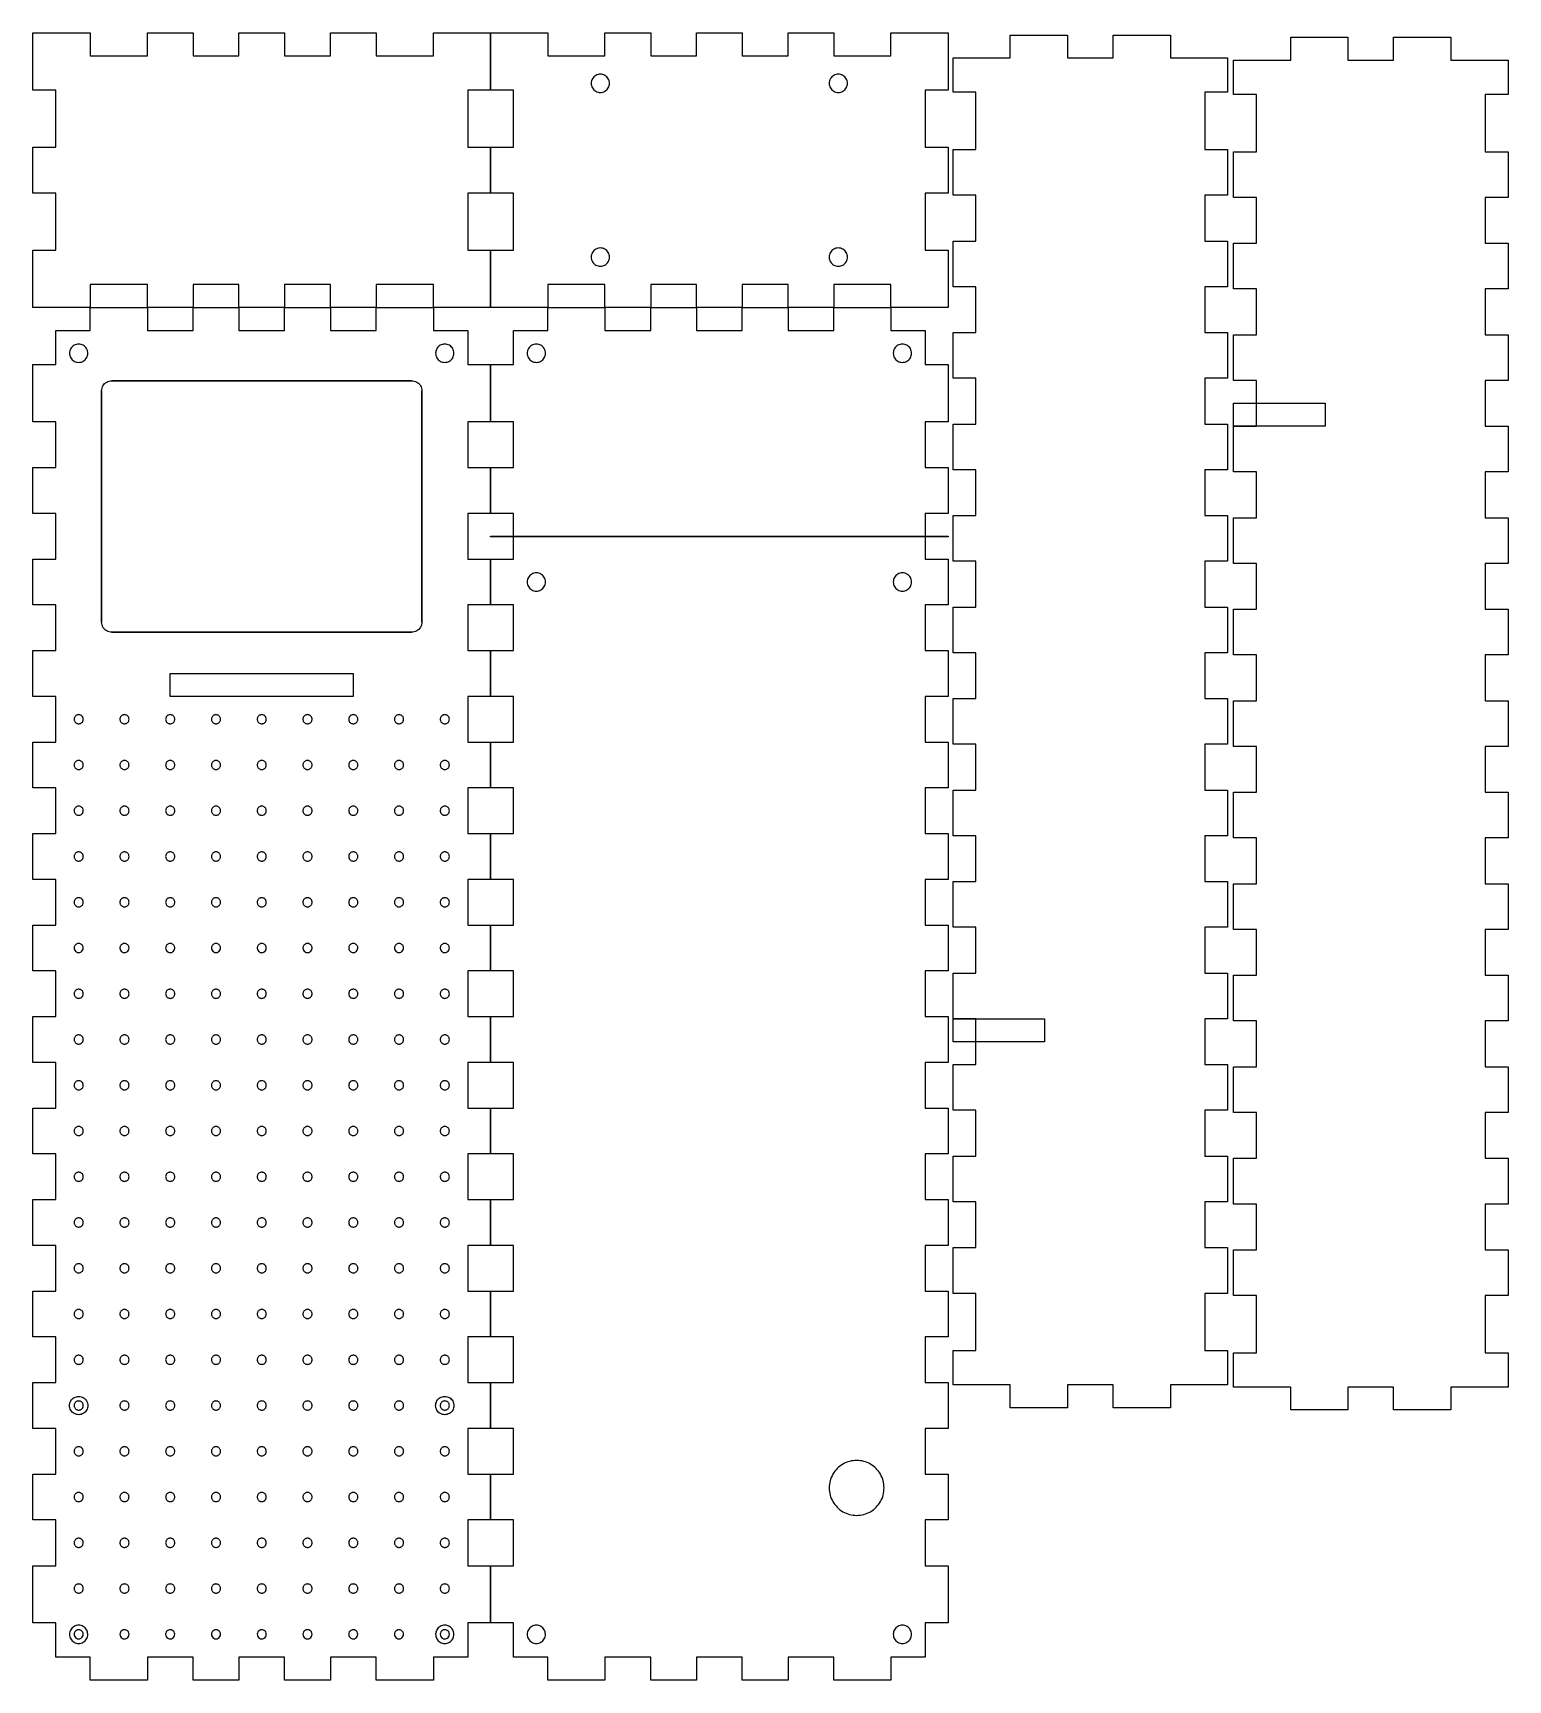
# Model space of a CAD drawing. Extents: x 1 to 323, y 39 to 399.
import ezdxf

# ---------------------------------------------------------------- set-up
doc = ezdxf.new("R2010")
doc.units = 0
doc.layers.add('Layer_1', color=7, linetype='CONTINUOUS')

msp = doc.modelspace()

# ---------------------------------------------------------------- linework, layer by layer
at = {"layer": 'Layer_1', "color": 7}
for points in [[(25.774448, 399.327155), (35.774456, 399.327155), (35.774456, 394.327151), (45.774464, 394.327151), (45.774464, 399.327155), (55.774472, 399.327155), (55.774472, 394.327151), (65.774481, 394.327151), (65.774481, 399.327155), (75.774489, 399.327155), (75.774489, 394.327151), (88.2745, 394.327151), (88.2745, 399.327155), (100.774509, 399.327155), (100.774509, 386.827145), (95.774505, 386.827145), (95.774505, 374.327134), (100.774509, 374.327134), (100.774509, 364.327126), (95.774505, 364.327126), (95.774505, 351.827117), (100.774509, 351.827117), (100.774509, 339.327106), (88.2745, 339.327106), (88.2745, 344.32711), (75.774489, 344.32711), (75.774489, 339.327106), (65.774481, 339.327106), (65.774481, 344.32711), (55.774472, 344.32711), (55.774472, 339.327106), (45.774464, 339.327106), (45.774464, 344.32711), (35.774456, 344.32711), (35.774456, 339.327106), (25.774448, 339.327106), (25.774448, 344.32711), (13.274437, 344.32711), (13.274437, 339.327106), (0.774427, 339.327106), (0.774427, 351.827117), (5.774431, 351.827117), (5.774431, 364.327126), (0.774427, 364.327126), (0.774427, 374.327134), (5.774431, 374.327134), (5.774431, 386.827145), (0.774427, 386.827145), (0.774427, 399.327155), (13.274437, 399.327155), (13.274437, 394.327151), (25.774448, 394.327151), (25.774448, 399.327155)], [(125.77453, 399.327155), (135.774538, 399.327155), (135.774538, 394.327151), (145.774546, 394.327151), (145.774546, 399.327155), (155.774555, 399.327155), (155.774555, 394.327151), (165.774563, 394.327151), (165.774563, 399.327155), (175.774571, 399.327155), (175.774571, 394.327151), (188.274583, 394.327151), (188.274583, 399.327155), (200.774592, 399.327155), (200.774592, 386.827145), (195.774587, 386.827145), (195.774587, 374.327134), (200.774592, 374.327134), (200.774592, 364.327126), (195.774587, 364.327126), (195.774587, 351.827117), (200.774592, 351.827117), (200.774592, 339.327106), (188.274583, 339.327106), (188.274583, 344.32711), (175.774571, 344.32711), (175.774571, 339.327106), (165.774563, 339.327106), (165.774563, 344.32711), (155.774555, 344.32711), (155.774555, 339.327106), (145.774546, 339.327106), (145.774546, 344.32711), (135.774538, 344.32711), (135.774538, 339.327106), (125.77453, 339.327106), (125.77453, 344.32711), (113.27452, 344.32711), (113.27452, 339.327106), (100.774509, 339.327106), (100.774509, 351.827117), (105.774513, 351.827117), (105.774513, 364.327126), (100.774509, 364.327126), (100.774509, 374.327134), (105.774513, 374.327134), (105.774513, 386.827145), (100.774509, 386.827145), (100.774509, 399.327155), (113.27452, 399.327155), (113.27452, 394.327151), (125.77453, 394.327151), (125.77453, 399.327155)], [(256.83823, 353.850966), (261.838235, 353.850966), (261.838235, 343.850959), (256.83823, 343.850959), (256.83823, 333.850951), (261.838235, 333.850951), (261.838235, 323.850943), (256.83823, 323.850943), (256.83823, 313.850936), (261.838235, 313.850936), (261.838235, 303.850928), (256.83823, 303.850928), (256.83823, 293.85092), (261.838235, 293.85092), (261.838235, 283.850913), (256.83823, 283.850913), (256.83823, 273.850905), (261.838235, 273.850905), (261.838235, 263.850898), (256.83823, 263.850898), (256.83823, 253.85089), (261.838235, 253.85089), (261.838235, 243.850882), (256.83823, 243.850882), (256.83823, 233.850875), (261.838235, 233.850875), (261.838235, 223.850867), (256.83823, 223.850867), (256.83823, 213.85086), (261.838235, 213.85086), (261.838235, 203.850852), (256.83823, 203.850852), (256.83823, 193.850844), (261.838235, 193.850844), (261.838235, 183.850837), (256.83823, 183.850837), (256.83823, 173.850829), (261.838235, 173.850829), (261.838235, 163.850821), (256.83823, 163.850821), (256.83823, 153.850814), (261.838235, 153.850814), (261.838235, 143.850806), (256.83823, 143.850806), (256.83823, 133.850799), (261.838235, 133.850799), (261.838235, 123.850791), (256.83823, 123.850791), (256.83823, 111.350788), (261.838235, 111.350788), (261.838235, 103.85079), (249.338223, 103.85079), (249.338223, 98.850772), (236.838212, 98.850772), (236.838212, 103.85079), (226.838203, 103.85079), (226.838203, 98.850772), (214.338192, 98.850772), (214.338192, 103.85079), (201.838179, 103.85079), (201.838179, 111.350788), (206.838184, 111.350788), (206.838184, 123.850791), (201.838179, 123.850791), (201.838179, 133.850799), (206.838184, 133.850799), (206.838184, 143.850806), (201.838179, 143.850806), (201.838179, 153.850814), (206.838184, 153.850814), (206.838184, 163.850821), (201.838179, 163.850821), (201.838179, 173.850829), (206.838184, 173.850829), (206.838184, 183.850837), (201.838179, 183.850837), (201.838179, 193.850844), (206.838184, 193.850844), (206.838184, 203.850852), (201.838179, 203.850852), (201.838179, 213.85086), (206.838184, 213.85086), (206.838184, 223.850867), (201.838179, 223.850867), (201.838179, 233.850875), (206.838184, 233.850875), (206.838184, 243.850882), (201.838179, 243.850882), (201.838179, 253.85089), (206.838184, 253.85089), (206.838184, 263.850898), (201.838179, 263.850898), (201.838179, 273.850905), (206.838184, 273.850905), (206.838184, 283.850913), (201.838179, 283.850913), (201.838179, 293.85092), (206.838184, 293.85092), (206.838184, 303.850928), (201.838179, 303.850928), (201.838179, 313.850936), (206.838184, 313.850936), (206.838184, 323.850943), (201.838179, 323.850943), (201.838179, 333.850951), (206.838184, 333.850951), (206.838184, 343.850959), (201.838179, 343.850959), (201.838179, 353.850966), (206.838184, 353.850966), (206.838184, 363.850974), (201.838179, 363.850974), (201.838179, 373.850981), (206.838184, 373.850981), (206.838184, 386.350991), (201.838179, 386.350991), (201.838179, 393.850997), (214.338192, 393.850997), (214.338192, 398.851001), (226.838203, 398.851001), (226.838203, 393.850997), (236.838212, 393.850997), (236.838212, 398.851001), (249.338223, 398.851001), (249.338223, 393.850997), (261.838235, 393.850997), (261.838235, 386.350991), (256.83823, 386.350991), (256.83823, 373.850981), (261.838235, 373.850981), (261.838235, 363.850974), (256.83823, 363.850974), (256.83823, 353.850966)], [(318.120774, 353.374821), (323.120778, 353.374821), (323.120778, 343.374814), (318.120774, 343.374814), (318.120774, 333.374806), (323.120778, 333.374806), (323.120778, 323.374798), (318.120774, 323.374798), (318.120774, 313.374791), (323.120778, 313.374791), (323.120778, 303.374783), (318.120774, 303.374783), (318.120774, 293.374775), (323.120778, 293.374775), (323.120778, 283.374768), (318.120774, 283.374768), (318.120774, 273.37476), (323.120778, 273.37476), (323.120778, 263.374753), (318.120774, 263.374753), (318.120774, 253.374745), (323.120778, 253.374745), (323.120778, 243.374737), (318.120774, 243.374737), (318.120774, 233.37473), (323.120778, 233.37473), (323.120778, 223.374722), (318.120774, 223.374722), (318.120774, 213.374714), (323.120778, 213.374714), (323.120778, 203.374707), (318.120774, 203.374707), (318.120774, 193.374699), (323.120778, 193.374699), (323.120778, 183.374692), (318.120774, 183.374692), (318.120774, 173.374684), (323.120778, 173.374684), (323.120778, 163.374676), (318.120774, 163.374676), (318.120774, 153.374669), (323.120778, 153.374669), (323.120778, 143.374661), (318.120774, 143.374661), (318.120774, 133.374654), (323.120778, 133.374654), (323.120778, 123.374646), (318.120774, 123.374646), (318.120774, 110.874643), (323.120778, 110.874643), (323.120778, 103.374645), (310.620767, 103.374645), (310.620767, 98.374627), (298.120755, 98.374627), (298.120755, 103.374645), (288.120746, 103.374645), (288.120746, 98.374627), (275.620736, 98.374627), (275.620736, 103.374645), (263.120723, 103.374645), (263.120723, 110.874643), (268.120727, 110.874643), (268.120727, 123.374646), (263.120723, 123.374646), (263.120723, 133.374654), (268.120727, 133.374654), (268.120727, 143.374661), (263.120723, 143.374661), (263.120723, 153.374669), (268.120727, 153.374669), (268.120727, 163.374676), (263.120723, 163.374676), (263.120723, 173.374684), (268.120727, 173.374684), (268.120727, 183.374692), (263.120723, 183.374692), (263.120723, 193.374699), (268.120727, 193.374699), (268.120727, 203.374707), (263.120723, 203.374707), (263.120723, 213.374714), (268.120727, 213.374714), (268.120727, 223.374722), (263.120723, 223.374722), (263.120723, 233.37473), (268.120727, 233.37473), (268.120727, 243.374737), (263.120723, 243.374737), (263.120723, 253.374745), (268.120727, 253.374745), (268.120727, 263.374753), (263.120723, 263.374753), (263.120723, 273.37476), (268.120727, 273.37476), (268.120727, 283.374768), (263.120723, 283.374768), (263.120723, 293.374775), (268.120727, 293.374775), (268.120727, 303.374783), (263.120723, 303.374783), (263.120723, 313.374791), (268.120727, 313.374791), (268.120727, 323.374798), (263.120723, 323.374798), (263.120723, 333.374806), (268.120727, 333.374806), (268.120727, 343.374814), (263.120723, 343.374814), (263.120723, 353.374821), (268.120727, 353.374821), (268.120727, 363.374829), (263.120723, 363.374829), (263.120723, 373.374836), (268.120727, 373.374836), (268.120727, 385.874846), (263.120723, 385.874846), (263.120723, 393.374852), (275.620736, 393.374852), (275.620736, 398.374856), (288.120746, 398.374856), (288.120746, 393.374852), (298.120755, 393.374852), (298.120755, 398.374856), (310.620767, 398.374856), (310.620767, 393.374852), (323.120778, 393.374852), (323.120778, 385.874846), (318.120774, 385.874846), (318.120774, 373.374836), (323.120778, 373.374836), (323.120778, 363.374829), (318.120774, 363.374829), (318.120774, 353.374821)], [(126.77453, 388.327146), (126.77453, 388.327146)], [(178.774573, 388.327146), (178.774573, 388.327146)], [(126.77453, 350.327115), (126.77453, 350.327115)], [(178.774573, 350.327115), (178.774573, 350.327115)], [(25.774448, 334.327101), (35.774456, 334.327101), (35.774456, 339.327105), (45.774464, 339.327105), (45.774464, 334.327101), (55.774472, 334.327101), (55.774472, 339.327105), (65.774481, 339.327105), (65.774481, 334.327101), (75.774489, 334.327101), (75.774489, 339.327105), (88.2745, 339.327105), (88.2745, 334.327101), (95.774505, 334.327101), (95.774505, 326.827094), (100.774509, 326.827094), (100.774509, 314.327084), (95.774505, 314.327084), (95.774505, 304.327076), (100.774509, 304.327076), (100.774509, 294.327068), (95.774505, 294.327068), (95.774505, 284.327059), (100.774509, 284.327059), (100.774509, 274.327051), (95.774505, 274.327051), (95.774505, 264.327043), (100.774509, 264.327043), (100.774509, 254.327035), (95.774505, 254.327035), (95.774505, 244.327027), (100.774509, 244.327027), (100.774509, 234.327018), (95.774505, 234.327018), (95.774505, 224.32701), (100.774509, 224.32701), (100.774509, 214.327002), (95.774505, 214.327002), (95.774505, 204.326994), (100.774509, 204.326994), (100.774509, 194.326985), (95.774505, 194.326985), (95.774505, 184.326977), (100.774509, 184.326977), (100.774509, 174.326969), (95.774505, 174.326969), (95.774505, 164.326961), (100.774509, 164.326961), (100.774509, 154.326953), (95.774505, 154.326953), (95.774505, 144.326944), (100.774509, 144.326944), (100.774509, 134.326936), (95.774505, 134.326936), (95.774505, 124.326928), (100.774509, 124.326928), (100.774509, 114.32692), (95.774505, 114.32692), (95.774505, 104.326911), (100.774509, 104.326911), (100.774509, 94.326903), (95.774505, 94.326903), (95.774505, 84.326895), (100.774509, 84.326895), (100.774509, 74.326887), (95.774505, 74.326887), (95.774505, 64.326879), (100.774509, 64.326879), (100.774509, 51.826875), (95.774505, 51.826875), (95.774505, 44.326876), (88.2745, 44.326876), (88.2745, 39.326858), (75.774489, 39.326858), (75.774489, 44.326876), (65.774481, 44.326876), (65.774481, 39.326858), (55.774472, 39.326858), (55.774472, 44.326876), (45.774464, 44.326876), (45.774464, 39.326858), (35.774456, 39.326858), (35.774456, 44.326876), (25.774448, 44.326876), (25.774448, 39.326858), (13.274437, 39.326858), (13.274437, 44.326876), (5.774431, 44.326876), (5.774431, 51.826875), (0.774427, 51.826875), (0.774427, 64.326879), (5.774431, 64.326879), (5.774431, 74.326887), (0.774427, 74.326887), (0.774427, 84.326895), (5.774431, 84.326895), (5.774431, 94.326903), (0.774427, 94.326903), (0.774427, 104.326911), (5.774431, 104.326911), (5.774431, 114.32692), (0.774427, 114.32692), (0.774427, 124.326928), (5.774431, 124.326928), (5.774431, 134.326936), (0.774427, 134.326936), (0.774427, 144.326944), (5.774431, 144.326944), (5.774431, 154.326953), (0.774427, 154.326953), (0.774427, 164.326961), (5.774431, 164.326961), (5.774431, 174.326969), (0.774427, 174.326969), (0.774427, 184.326977), (5.774431, 184.326977), (5.774431, 194.326985), (0.774427, 194.326985), (0.774427, 204.326994), (5.774431, 204.326994), (5.774431, 214.327002), (0.774427, 214.327002), (0.774427, 224.32701), (5.774431, 224.32701), (5.774431, 234.327018), (0.774427, 234.327018), (0.774427, 244.327027), (5.774431, 244.327027), (5.774431, 254.327035), (0.774427, 254.327035), (0.774427, 264.327043), (5.774431, 264.327043), (5.774431, 274.327051), (0.774427, 274.327051), (0.774427, 284.327059), (5.774431, 284.327059), (5.774431, 294.327068), (0.774427, 294.327068), (0.774427, 304.327076), (5.774431, 304.327076), (5.774431, 314.327084), (0.774427, 314.327084), (0.774427, 326.827094), (5.774431, 326.827094), (5.774431, 334.327101), (13.274437, 334.327101), (13.274437, 339.327105), (25.774448, 339.327105), (25.774448, 334.327101)], [(125.77453, 334.327101), (135.774538, 334.327101), (135.774538, 339.327105), (145.774546, 339.327105), (145.774546, 334.327101), (155.774555, 334.327101), (155.774555, 339.327105), (165.774563, 339.327105), (165.774563, 334.327101), (175.774571, 334.327101), (175.774571, 339.327105), (188.274583, 339.327105), (188.274583, 334.327101), (195.774587, 334.327101), (195.774587, 326.827094), (200.774592, 326.827094), (200.774592, 314.327084), (195.774587, 314.327084), (195.774587, 304.327076), (200.774592, 304.327076), (200.774592, 294.327068), (195.774587, 294.327068), (195.774587, 284.327059), (200.774592, 284.327059), (200.774592, 274.327051), (195.774587, 274.327051), (195.774587, 264.327043), (200.774592, 264.327043), (200.774592, 254.327035), (195.774587, 254.327035), (195.774587, 244.327027), (200.774592, 244.327027), (200.774592, 234.327018), (195.774587, 234.327018), (195.774587, 224.32701), (200.774592, 224.32701), (200.774592, 214.327002), (195.774587, 214.327002), (195.774587, 204.326994), (200.774592, 204.326994), (200.774592, 194.326985), (195.774587, 194.326985), (195.774587, 184.326977), (200.774592, 184.326977), (200.774592, 174.326969), (195.774587, 174.326969), (195.774587, 164.326961), (200.774592, 164.326961), (200.774592, 154.326953), (195.774587, 154.326953), (195.774587, 144.326944), (200.774592, 144.326944), (200.774592, 134.326936), (195.774587, 134.326936), (195.774587, 124.326928), (200.774592, 124.326928), (200.774592, 114.32692), (195.774587, 114.32692), (195.774587, 104.326911), (200.774592, 104.326911), (200.774592, 94.326903), (195.774587, 94.326903), (195.774587, 84.326895), (200.774592, 84.326895), (200.774592, 74.326887), (195.774587, 74.326887), (195.774587, 64.326879), (200.774592, 64.326879), (200.774592, 51.826875), (195.774587, 51.826875), (195.774587, 44.326876), (188.274583, 44.326876), (188.274583, 39.326858), (175.774571, 39.326858), (175.774571, 44.326876), (165.774563, 44.326876), (165.774563, 39.326858), (155.774555, 39.326858), (155.774555, 44.326876), (145.774546, 44.326876), (145.774546, 39.326858), (135.774538, 39.326858), (135.774538, 44.326876), (125.77453, 44.326876), (125.77453, 39.326858), (113.27452, 39.326858), (113.27452, 44.326876), (105.774513, 44.326876), (105.774513, 51.826875), (100.774509, 51.826875), (100.774509, 64.326879), (105.774513, 64.326879), (105.774513, 74.326887), (100.774509, 74.326887), (100.774509, 84.326895), (105.774513, 84.326895), (105.774513, 94.326903), (100.774509, 94.326903), (100.774509, 104.326911), (105.774513, 104.326911), (105.774513, 114.32692), (100.774509, 114.32692), (100.774509, 124.326928), (105.774513, 124.326928), (105.774513, 134.326936), (100.774509, 134.326936), (100.774509, 144.326944), (105.774513, 144.326944), (105.774513, 154.326953), (100.774509, 154.326953), (100.774509, 164.326961), (105.774513, 164.326961), (105.774513, 174.326969), (100.774509, 174.326969), (100.774509, 184.326977), (105.774513, 184.326977), (105.774513, 194.326985), (100.774509, 194.326985), (100.774509, 204.326994), (105.774513, 204.326994), (105.774513, 214.327002), (100.774509, 214.327002), (100.774509, 224.32701), (105.774513, 224.32701), (105.774513, 234.327018), (100.774509, 234.327018), (100.774509, 244.327027), (105.774513, 244.327027), (105.774513, 254.327035), (100.774509, 254.327035), (100.774509, 264.327043), (105.774513, 264.327043), (105.774513, 274.327051), (100.774509, 274.327051), (100.774509, 284.327059), (105.774513, 284.327059), (105.774513, 294.327068), (100.774509, 294.327068), (100.774509, 304.327076), (105.774513, 304.327076), (105.774513, 314.327084), (100.774509, 314.327084), (100.774509, 326.827094), (105.774513, 326.827094), (105.774513, 334.327101), (113.27452, 334.327101), (113.27452, 339.327105), (125.77453, 339.327105), (125.77453, 334.327101)], [(12.774438, 329.327096), (12.774438, 329.327096)], [(92.7745, 329.327096), (92.7745, 329.327096)], [(112.77452, 329.327096), (112.77452, 329.327096)], [(192.774582, 329.327096), (192.774582, 329.327096)], [(15.77444, 270.577049), (15.77444, 321.07709)], [(18.024441, 323.327092), (83.524494, 323.327092)], [(18.024441, 323.327092), (18.024441, 323.327092)], [(85.774494, 321.07709), (85.774494, 270.577049)], [(283.120738, 318.374792), (283.120738, 313.374788), (263.12072, 313.374788), (263.12072, 318.374792), (283.120738, 318.374792)], [(100.774509, 289.327064), (200.774589, 289.327064), (200.774589, 289.227064), (100.774509, 289.227064), (100.774509, 289.327064)], [(112.77452, 279.327055), (112.77452, 279.327055)], [(192.774582, 279.327055), (192.774582, 279.327055)], [(83.524494, 268.327046), (18.024441, 268.327046)], [(30.774452, 259.327036), (70.774487, 259.327036), (70.774487, 254.327032), (30.774452, 254.327032), (30.774452, 259.327036)], [(11.774437, 249.327033), (11.774437, 249.327033)], [(21.774445, 249.327033), (21.774445, 249.327033)], [(31.774453, 249.327033), (31.774453, 249.327033)], [(41.774464, 249.327033), (41.774464, 249.327033)], [(51.774469, 249.327033), (51.774469, 249.327033)], [(61.774477, 249.327033), (61.774477, 249.327033)], [(71.774483, 249.327033), (71.774483, 249.327033)], [(81.774497, 249.327033), (81.774497, 249.327033)], [(91.774499, 249.327033), (91.774499, 249.327033)], [(11.774437, 239.327025), (11.774437, 239.327025)], [(21.774445, 239.327025), (21.774445, 239.327025)], [(31.774453, 239.327025), (31.774453, 239.327025)], [(41.774464, 239.327025), (41.774464, 239.327025)], [(51.774469, 239.327025), (51.774469, 239.327025)], [(61.774477, 239.327025), (61.774477, 239.327025)], [(71.774483, 239.327025), (71.774483, 239.327025)], [(81.774497, 239.327025), (81.774497, 239.327025)], [(91.774499, 239.327025), (91.774499, 239.327025)], [(11.774437, 229.327014), (11.774437, 229.327014)], [(21.774445, 229.327014), (21.774445, 229.327014)], [(31.774453, 229.327014), (31.774453, 229.327014)], [(41.774464, 229.327014), (41.774464, 229.327014)], [(51.774469, 229.327014), (51.774469, 229.327014)], [(61.774477, 229.327014), (61.774477, 229.327014)], [(71.774483, 229.327014), (71.774483, 229.327014)], [(81.774497, 229.327014), (81.774497, 229.327014)], [(91.774499, 229.327014), (91.774499, 229.327014)], [(11.774437, 219.327006), (11.774437, 219.327006)], [(21.774445, 219.327006), (21.774445, 219.327006)], [(31.774453, 219.327006), (31.774453, 219.327006)], [(41.774464, 219.327006), (41.774464, 219.327006)], [(51.774469, 219.327006), (51.774469, 219.327006)], [(61.774477, 219.327006), (61.774477, 219.327006)], [(71.774483, 219.327006), (71.774483, 219.327006)], [(81.774497, 219.327006), (81.774497, 219.327006)], [(91.774499, 219.327006), (91.774499, 219.327006)], [(11.774437, 209.326995), (11.774437, 209.326995)], [(21.774445, 209.326995), (21.774445, 209.326995)], [(31.774453, 209.326995), (31.774453, 209.326995)], [(41.774464, 209.326995), (41.774464, 209.326995)], [(51.774469, 209.326995), (51.774469, 209.326995)], [(61.774477, 209.326995), (61.774477, 209.326995)], [(71.774483, 209.326995), (71.774483, 209.326995)], [(81.774497, 209.326995), (81.774497, 209.326995)], [(91.774499, 209.326995), (91.774499, 209.326995)], [(11.774437, 199.326992), (11.774437, 199.326992)], [(21.774445, 199.326992), (21.774445, 199.326992)], [(31.774453, 199.326992), (31.774453, 199.326992)], [(41.774464, 199.326992), (41.774464, 199.326992)], [(51.774469, 199.326992), (51.774469, 199.326992)], [(61.774477, 199.326992), (61.774477, 199.326992)], [(71.774483, 199.326992), (71.774483, 199.326992)], [(81.774497, 199.326992), (81.774497, 199.326992)], [(91.774499, 199.326992), (91.774499, 199.326992)], [(11.774437, 189.326976), (11.774437, 189.326976)], [(21.774445, 189.326976), (21.774445, 189.326976)], [(31.774453, 189.326976), (31.774453, 189.326976)], [(41.774464, 189.326976), (41.774464, 189.326976)], [(51.774469, 189.326976), (51.774469, 189.326976)], [(61.774477, 189.326976), (61.774477, 189.326976)], [(71.774483, 189.326976), (71.774483, 189.326976)], [(81.774497, 189.326976), (81.774497, 189.326976)], [(91.774499, 189.326976), (91.774499, 189.326976)], [(221.838195, 183.850837), (221.838195, 178.850833), (201.838177, 178.850833), (201.838177, 183.850837), (221.838195, 183.850837)], [(11.774437, 179.326965), (11.774437, 179.326965)], [(21.774445, 179.326965), (21.774445, 179.326965)], [(31.774453, 179.326965), (31.774453, 179.326965)], [(41.774464, 179.326965), (41.774464, 179.326965)], [(51.774469, 179.326965), (51.774469, 179.326965)], [(61.774477, 179.326965), (61.774477, 179.326965)], [(71.774483, 179.326965), (71.774483, 179.326965)], [(81.774497, 179.326965), (81.774497, 179.326965)], [(91.774499, 179.326965), (91.774499, 179.326965)], [(11.774437, 169.326973), (11.774437, 169.326973)], [(21.774445, 169.326973), (21.774445, 169.326973)], [(31.774453, 169.326973), (31.774453, 169.326973)], [(41.774464, 169.326973), (41.774464, 169.326973)], [(51.774469, 169.326973), (51.774469, 169.326973)], [(61.774477, 169.326973), (61.774477, 169.326973)], [(71.774483, 169.326973), (71.774483, 169.326973)], [(81.774497, 169.326973), (81.774497, 169.326973)], [(91.774499, 169.326973), (91.774499, 169.326973)], [(11.774437, 159.326962), (11.774437, 159.326962)], [(21.774445, 159.326962), (21.774445, 159.326962)], [(31.774453, 159.326962), (31.774453, 159.326962)], [(41.774464, 159.326962), (41.774464, 159.326962)], [(51.774469, 159.326962), (51.774469, 159.326962)], [(61.774477, 159.326962), (61.774477, 159.326962)], [(71.774483, 159.326962), (71.774483, 159.326962)], [(81.774497, 159.326962), (81.774497, 159.326962)], [(91.774499, 159.326962), (91.774499, 159.326962)], [(11.774437, 149.326954), (11.774437, 149.326954)], [(21.774445, 149.326954), (21.774445, 149.326954)], [(31.774453, 149.326954), (31.774453, 149.326954)], [(41.774464, 149.326954), (41.774464, 149.326954)], [(51.774469, 149.326954), (51.774469, 149.326954)], [(61.774477, 149.326954), (61.774477, 149.326954)], [(71.774483, 149.326954), (71.774483, 149.326954)], [(81.774497, 149.326954), (81.774497, 149.326954)], [(91.774499, 149.326954), (91.774499, 149.326954)], [(11.774437, 139.326943), (11.774437, 139.326943)], [(21.774445, 139.326943), (21.774445, 139.326943)], [(31.774453, 139.326943), (31.774453, 139.326943)], [(41.774464, 139.326943), (41.774464, 139.326943)], [(51.774469, 139.326943), (51.774469, 139.326943)], [(61.774477, 139.326943), (61.774477, 139.326943)], [(71.774483, 139.326943), (71.774483, 139.326943)], [(81.774497, 139.326943), (81.774497, 139.326943)], [(91.774499, 139.326943), (91.774499, 139.326943)], [(11.774437, 129.326935), (11.774437, 129.326935)], [(21.774445, 129.326935), (21.774445, 129.326935)], [(31.774453, 129.326935), (31.774453, 129.326935)], [(41.774464, 129.326935), (41.774464, 129.326935)], [(51.774469, 129.326935), (51.774469, 129.326935)], [(61.774477, 129.326935), (61.774477, 129.326935)], [(71.774483, 129.326935), (71.774483, 129.326935)], [(81.774497, 129.326935), (81.774497, 129.326935)], [(91.774499, 129.326935), (91.774499, 129.326935)], [(11.774437, 119.326924), (11.774437, 119.326924)], [(21.774445, 119.326924), (21.774445, 119.326924)], [(31.774453, 119.326924), (31.774453, 119.326924)], [(41.774464, 119.326924), (41.774464, 119.326924)], [(51.774469, 119.326924), (51.774469, 119.326924)], [(61.774477, 119.326924), (61.774477, 119.326924)], [(71.774483, 119.326924), (71.774483, 119.326924)], [(81.774497, 119.326924), (81.774497, 119.326924)], [(91.774499, 119.326924), (91.774499, 119.326924)], [(11.774437, 109.326916), (11.774437, 109.326916)], [(21.774445, 109.326916), (21.774445, 109.326916)], [(31.774453, 109.326916), (31.774453, 109.326916)], [(41.774464, 109.326916), (41.774464, 109.326916)], [(51.774469, 109.326916), (51.774469, 109.326916)], [(61.774477, 109.326916), (61.774477, 109.326916)], [(71.774483, 109.326916), (71.774483, 109.326916)], [(81.774497, 109.326916), (81.774497, 109.326916)], [(91.774499, 109.326916), (91.774499, 109.326916)], [(11.774437, 99.326905), (11.774437, 99.326905)], [(12.774438, 99.326905), (12.774438, 99.326905)], [(21.774445, 99.326905), (21.774445, 99.326905)], [(31.774453, 99.326905), (31.774453, 99.326905)], [(41.774464, 99.326905), (41.774464, 99.326905)], [(51.774469, 99.326905), (51.774469, 99.326905)], [(61.774477, 99.326905), (61.774477, 99.326905)], [(71.774483, 99.326905), (71.774483, 99.326905)], [(81.774497, 99.326905), (81.774497, 99.326905)], [(91.774499, 99.326905), (91.774499, 99.326905)], [(92.7745, 99.326905), (92.7745, 99.326905)], [(11.774437, 89.326896), (11.774437, 89.326896)], [(21.774445, 89.326896), (21.774445, 89.326896)], [(31.774453, 89.326896), (31.774453, 89.326896)], [(41.774464, 89.326896), (41.774464, 89.326896)], [(51.774469, 89.326896), (51.774469, 89.326896)], [(61.774477, 89.326896), (61.774477, 89.326896)], [(71.774483, 89.326896), (71.774483, 89.326896)], [(81.774497, 89.326896), (81.774497, 89.326896)], [(91.774499, 89.326896), (91.774499, 89.326896)], [(11.774437, 79.326885), (11.774437, 79.326885)], [(21.774445, 79.326885), (21.774445, 79.326885)], [(31.774453, 79.326885), (31.774453, 79.326885)], [(41.774464, 79.326885), (41.774464, 79.326885)], [(51.774469, 79.326885), (51.774469, 79.326885)], [(61.774477, 79.326885), (61.774477, 79.326885)], [(71.774483, 79.326885), (71.774483, 79.326885)], [(81.774497, 79.326885), (81.774497, 79.326885)], [(91.774499, 79.326885), (91.774499, 79.326885)], [(186.774583, 81.326901), (186.774583, 81.326901)], [(11.774437, 69.326874), (11.774437, 69.326874)], [(21.774445, 69.326874), (21.774445, 69.326874)], [(31.774453, 69.326874), (31.774453, 69.326874)], [(41.774464, 69.326874), (41.774464, 69.326874)], [(51.774469, 69.326874), (51.774469, 69.326874)], [(61.774477, 69.326874), (61.774477, 69.326874)], [(71.774483, 69.326874), (71.774483, 69.326874)], [(81.774497, 69.326874), (81.774497, 69.326874)], [(91.774499, 69.326874), (91.774499, 69.326874)], [(11.774437, 59.326883), (11.774437, 59.326883)], [(21.774445, 59.326883), (21.774445, 59.326883)], [(31.774453, 59.326883), (31.774453, 59.326883)], [(41.774464, 59.326883), (41.774464, 59.326883)], [(51.774469, 59.326883), (51.774469, 59.326883)], [(61.774477, 59.326883), (61.774477, 59.326883)], [(71.774483, 59.326883), (71.774483, 59.326883)], [(81.774497, 59.326883), (81.774497, 59.326883)], [(91.774499, 59.326883), (91.774499, 59.326883)], [(11.774437, 49.326866), (11.774437, 49.326866)], [(12.774438, 49.326866), (12.774438, 49.326866)], [(21.774445, 49.326866), (21.774445, 49.326866)], [(31.774453, 49.326866), (31.774453, 49.326866)], [(41.774464, 49.326866), (41.774464, 49.326866)], [(51.774469, 49.326866), (51.774469, 49.326866)], [(61.774477, 49.326866), (61.774477, 49.326866)], [(71.774483, 49.326866), (71.774483, 49.326866)], [(81.774497, 49.326866), (81.774497, 49.326866)], [(91.774499, 49.326866), (91.774499, 49.326866)], [(92.7745, 49.326866), (92.7745, 49.326866)], [(112.77452, 49.326866), (112.77452, 49.326866)], [(192.774582, 49.326866), (192.774582, 49.326866)]]:
    msp.add_lwpolyline(points, close=True, dxfattribs=at)
for points, knots in [([(126.77453, 388.327146), (126.761197, 388.152129), (126.734642, 387.803544), (126.524792, 387.315714), (126.205525, 386.896593), (125.785841, 386.575229), (125.298162, 386.373164), (124.774519, 386.304039), (124.250928, 386.373164), (123.763096, 386.575229), (123.343975, 386.896593), (123.022611, 387.315714), (122.820546, 387.803544), (122.751421, 388.327146), (122.820546, 388.850748), (123.022611, 389.338577), (123.343975, 389.757698), (123.763096, 390.079062), (124.250928, 390.281128), (124.774519, 390.350253), (125.298162, 390.281128), (125.785841, 390.079062), (126.205525, 389.757698), (126.524792, 389.338577), (126.734642, 388.850748), (126.761197, 388.502163), (126.77453, 388.327146)], [0, 0, 0, 0, 0.52355, 1.042768, 1.566318, 2.089868, 2.609086, 3.132636, 3.656186, 4.175404, 4.698954, 5.222504, 5.741722, 6.265272, 6.788822, 7.30804, 7.83159, 8.35514, 8.874358, 9.397908, 9.921458, 10.440676, 10.964226, 11.487776, 12.006994, 12.530544, 12.530544, 12.530544, 12.530544]), ([(178.774573, 388.327146), (178.761241, 388.152129), (178.734685, 387.803545), (178.52484, 387.315712), (178.205552, 386.896603), (177.785948, 386.575191), (177.297974, 386.373307), (176.601234, 386.280229), (175.726433, 386.514842), (174.962807, 387.279973), (174.679039, 388.327146), (174.962807, 389.374319), (175.726433, 390.13945), (176.601234, 390.374063), (177.297974, 390.280985), (177.785948, 390.079101), (178.205552, 389.757688), (178.52484, 389.33858), (178.734685, 388.850747), (178.761241, 388.502162), (178.774573, 388.327146)], [0, 0, 0, 0, 0.52355, 1.042768, 1.566318, 2.089868, 2.609086, 3.132636, 4.178354, 5.193057, 6.238775, 7.284493, 8.299196, 9.344914, 9.868464, 10.387682, 10.911232, 11.434782, 11.954, 12.47755, 12.47755, 12.47755, 12.47755]), ([(126.77453, 350.327115), (126.761197, 350.152098), (126.734642, 349.803513), (126.524792, 349.315683), (126.205525, 348.896562), (125.785841, 348.575198), (125.298162, 348.373132), (124.774519, 348.304008), (124.250928, 348.373132), (123.763096, 348.575198), (123.343975, 348.896562), (123.022611, 349.315683), (122.820546, 349.803513), (122.751421, 350.327115), (122.820546, 350.850716), (123.022611, 351.338546), (123.343975, 351.757667), (123.763096, 352.079031), (124.250928, 352.281097), (124.774519, 352.350222), (125.298162, 352.281097), (125.785841, 352.079031), (126.205525, 351.757667), (126.524792, 351.338546), (126.734642, 350.850716), (126.761197, 350.502131), (126.77453, 350.327115)], [0, 0, 0, 0, 0.52355, 1.042768, 1.566318, 2.089868, 2.609086, 3.132636, 3.656186, 4.175404, 4.698954, 5.222504, 5.741722, 6.265272, 6.788822, 7.30804, 7.83159, 8.35514, 8.874358, 9.397908, 9.921458, 10.440676, 10.964226, 11.487776, 12.006994, 12.530544, 12.530544, 12.530544, 12.530544]), ([(178.774573, 350.327115), (178.761241, 350.152098), (178.734685, 349.803513), (178.52484, 349.31568), (178.205552, 348.896572), (177.785948, 348.57516), (177.297974, 348.373275), (176.601234, 348.280198), (175.726433, 348.514811), (174.962807, 349.279941), (174.679039, 350.327115), (174.962807, 351.374288), (175.726433, 352.139419), (176.601234, 352.374032), (177.297974, 352.280954), (177.785948, 352.07907), (178.205552, 351.757657), (178.52484, 351.338549), (178.734685, 350.850716), (178.761241, 350.502131), (178.774573, 350.327115)], [0, 0, 0, 0, 0.52355, 1.042768, 1.566318, 2.089868, 2.609086, 3.132636, 4.178354, 5.193057, 6.238775, 7.284493, 8.299196, 9.344914, 9.868464, 10.387682, 10.911232, 11.434782, 11.954, 12.47755, 12.47755, 12.47755, 12.47755]), ([(12.774438, 329.327096), (12.761105, 329.152079), (12.73455, 328.803494), (12.5247, 328.315664), (12.205433, 327.896543), (11.785749, 327.575179), (11.29807, 327.373114), (10.774427, 327.303989), (10.250836, 327.373114), (9.763004, 327.575179), (9.343883, 327.896543), (9.022519, 328.315664), (8.820454, 328.803494), (8.751329, 329.327096), (8.820454, 329.850698), (9.022519, 330.338527), (9.343883, 330.757649), (9.763004, 331.079012), (10.250836, 331.281078), (10.774427, 331.350203), (11.29807, 331.281078), (11.785749, 331.079012), (12.205433, 330.757649), (12.5247, 330.338527), (12.73455, 329.850698), (12.761105, 329.502113), (12.774438, 329.327096)], [0, 0, 0, 0, 0.52355, 1.042768, 1.566318, 2.089868, 2.609086, 3.132636, 3.656186, 4.175404, 4.698954, 5.222504, 5.741722, 6.265272, 6.788822, 7.30804, 7.83159, 8.35514, 8.874358, 9.397908, 9.921458, 10.440676, 10.964226, 11.487776, 12.006994, 12.530544, 12.530544, 12.530544, 12.530544]), ([(92.7745, 329.327096), (92.761167, 329.152079), (92.734613, 328.803494), (92.524762, 328.315664), (92.205495, 327.896543), (91.785812, 327.575179), (91.298132, 327.373114), (90.77449, 327.303989), (90.250899, 327.373114), (89.763066, 327.575179), (89.343946, 327.896543), (89.022582, 328.315664), (88.820516, 328.803494), (88.751391, 329.327096), (88.820516, 329.850698), (89.022582, 330.338527), (89.343946, 330.757649), (89.763066, 331.079012), (90.250899, 331.281078), (90.77449, 331.350203), (91.298132, 331.281078), (91.785812, 331.079012), (92.205495, 330.757649), (92.524762, 330.338527), (92.734613, 329.850698), (92.761167, 329.502113), (92.7745, 329.327096)], [0, 0, 0, 0, 0.52355, 1.042768, 1.566318, 2.089868, 2.609086, 3.132636, 3.656186, 4.175404, 4.698954, 5.222504, 5.741722, 6.265272, 6.788822, 7.30804, 7.83159, 8.35514, 8.874358, 9.397908, 9.921458, 10.440676, 10.964226, 11.487776, 12.006994, 12.530544, 12.530544, 12.530544, 12.530544]), ([(112.77452, 329.327096), (112.761187, 329.152079), (112.734633, 328.803494), (112.524782, 328.315664), (112.205515, 327.896543), (111.785832, 327.575179), (111.298152, 327.373114), (110.77451, 327.303989), (110.250918, 327.373114), (109.763086, 327.575179), (109.343966, 327.896543), (109.022602, 328.315664), (108.820536, 328.803494), (108.751411, 329.327096), (108.820536, 329.850698), (109.022602, 330.338527), (109.343966, 330.757649), (109.763086, 331.079012), (110.250918, 331.281078), (110.77451, 331.350203), (111.298152, 331.281078), (111.785832, 331.079012), (112.205515, 330.757649), (112.524782, 330.338527), (112.734633, 329.850698), (112.761187, 329.502113), (112.77452, 329.327096)], [0, 0, 0, 0, 0.52355, 1.042768, 1.566318, 2.089868, 2.609086, 3.132636, 3.656186, 4.175404, 4.698954, 5.222504, 5.741722, 6.265272, 6.788822, 7.30804, 7.83159, 8.35514, 8.874358, 9.397908, 9.921458, 10.440676, 10.964226, 11.487776, 12.006994, 12.530544, 12.530544, 12.530544, 12.530544]), ([(192.774582, 329.327096), (192.76125, 329.152079), (192.734695, 328.803494), (192.524844, 328.315664), (192.205578, 327.896543), (191.785894, 327.575179), (191.298214, 327.373114), (190.774572, 327.303989), (190.250981, 327.373114), (189.763148, 327.575179), (189.344028, 327.896543), (189.022664, 328.315664), (188.820598, 328.803494), (188.751473, 329.327096), (188.820598, 329.850698), (189.022664, 330.338527), (189.344028, 330.757649), (189.763148, 331.079012), (190.250981, 331.281078), (190.774572, 331.350203), (191.298214, 331.281078), (191.785894, 331.079012), (192.205578, 330.757649), (192.524844, 330.338527), (192.734695, 329.850698), (192.76125, 329.502113), (192.774582, 329.327096)], [0, 0, 0, 0, 0.52355, 1.042768, 1.566318, 2.089868, 2.609086, 3.132636, 3.656186, 4.175404, 4.698954, 5.222504, 5.741722, 6.265272, 6.788822, 7.30804, 7.83159, 8.35514, 8.874358, 9.397908, 9.921458, 10.440676, 10.964226, 11.487776, 12.006994, 12.530544, 12.530544, 12.530544, 12.530544]), ([(15.77444, 321.07709), (15.83584, 321.471971), (15.956684, 322.249148), (16.852384, 323.144847), (17.629561, 323.265691), (18.024441, 323.327092)], [0, 0, 0, 0, 1.177866, 2.318195, 3.496061, 3.496061, 3.496061, 3.496061]), ([(83.524494, 323.327092), (83.919375, 323.265691), (84.696551, 323.144847), (85.59225, 322.249148), (85.713094, 321.471971), (85.774494, 321.07709)], [0, 0, 0, 0, 1.177865, 2.318193, 3.49606, 3.49606, 3.49606, 3.49606]), ([(112.77452, 279.327055), (112.761187, 279.152039), (112.734633, 278.803453), (112.524782, 278.315624), (112.205515, 277.896503), (111.785832, 277.575139), (111.298152, 277.373073), (110.77451, 277.303948), (110.250918, 277.373073), (109.763086, 277.575139), (109.343966, 277.896503), (109.022602, 278.315624), (108.820536, 278.803453), (108.751411, 279.327055), (108.820536, 279.850657), (109.022602, 280.338487), (109.343966, 280.757608), (109.763086, 281.078972), (110.250918, 281.281037), (110.77451, 281.350162), (111.298152, 281.281037), (111.785832, 281.078972), (112.205515, 280.757608), (112.524782, 280.338487), (112.734633, 279.850657), (112.761187, 279.502072), (112.77452, 279.327055)], [0, 0, 0, 0, 0.52355, 1.042768, 1.566318, 2.089868, 2.609086, 3.132636, 3.656186, 4.175404, 4.698954, 5.222504, 5.741722, 6.265272, 6.788822, 7.30804, 7.83159, 8.35514, 8.874358, 9.397908, 9.921458, 10.440676, 10.964226, 11.487776, 12.006994, 12.530544, 12.530544, 12.530544, 12.530544]), ([(192.774582, 279.327055), (192.76125, 279.152039), (192.734695, 278.803453), (192.524844, 278.315624), (192.205578, 277.896503), (191.785894, 277.575139), (191.298214, 277.373073), (190.774572, 277.303948), (190.250981, 277.373073), (189.763148, 277.575139), (189.344028, 277.896503), (189.022664, 278.315624), (188.820598, 278.803453), (188.751473, 279.327055), (188.820598, 279.850657), (189.022664, 280.338487), (189.344028, 280.757608), (189.763148, 281.078972), (190.250981, 281.281037), (190.774572, 281.350162), (191.298214, 281.281037), (191.785894, 281.078972), (192.205578, 280.757608), (192.524844, 280.338487), (192.734695, 279.850657), (192.76125, 279.502072), (192.774582, 279.327055)], [0, 0, 0, 0, 0.52355, 1.042768, 1.566318, 2.089868, 2.609086, 3.132636, 3.656186, 4.175404, 4.698954, 5.222504, 5.741722, 6.265272, 6.788822, 7.30804, 7.83159, 8.35514, 8.874358, 9.397908, 9.921458, 10.440676, 10.964226, 11.487776, 12.006994, 12.530544, 12.530544, 12.530544, 12.530544]), ([(18.024441, 268.327046), (17.629561, 268.388447), (16.852384, 268.509291), (15.956684, 269.404991), (15.83584, 270.182168), (15.77444, 270.577049)], [0, 0, 0, 0, 1.177866, 2.318195, 3.496062, 3.496062, 3.496062, 3.496062]), ([(85.774494, 270.577049), (85.713094, 270.182168), (85.59225, 269.404991), (84.696551, 268.509291), (83.919375, 268.388447), (83.524494, 268.327046)], [0, 0, 0, 0, 1.177867, 2.318195, 3.49606, 3.49606, 3.49606, 3.49606]), ([(11.774437, 249.327033), (11.76777, 249.239525), (11.754493, 249.065233), (11.649568, 248.821318), (11.489934, 248.611757), (11.280093, 248.451075), (11.036253, 248.350042), (10.774432, 248.31548), (10.512636, 248.350042), (10.26872, 248.451075), (10.05916, 248.611757), (9.898478, 248.821318), (9.797445, 249.065233), (9.762882, 249.327033), (9.797445, 249.588834), (9.898478, 249.832749), (10.05916, 250.04231), (10.26872, 250.202992), (10.512636, 250.304025), (10.774432, 250.338587), (11.036253, 250.304025), (11.280093, 250.202992), (11.489934, 250.04231), (11.649568, 249.832749), (11.754493, 249.588834), (11.76777, 249.414542), (11.774437, 249.327033)], [0, 0, 0, 0, 0.261775, 0.521384, 0.783159, 1.044934, 1.304543, 1.566318, 1.828093, 2.087702, 2.349477, 2.611252, 2.870861, 3.132636, 3.394411, 3.65402, 3.915795, 4.17757, 4.437179, 4.698954, 4.960729, 5.220338, 5.482113, 5.743888, 6.003497, 6.265272, 6.265272, 6.265272, 6.265272]), ([(21.774445, 249.327033), (21.767779, 249.239525), (21.754502, 249.065233), (21.649576, 248.821318), (21.489943, 248.611757), (21.280101, 248.451075), (21.036261, 248.350042), (20.77444, 248.31548), (20.512645, 248.350042), (20.268728, 248.451075), (20.059168, 248.611757), (19.898486, 248.821318), (19.797453, 249.065233), (19.762891, 249.327033), (19.797453, 249.588834), (19.898486, 249.832749), (20.059168, 250.04231), (20.268728, 250.202992), (20.512645, 250.304025), (20.77444, 250.338587), (21.036261, 250.304025), (21.280101, 250.202992), (21.489943, 250.04231), (21.649576, 249.832749), (21.754502, 249.588834), (21.767779, 249.414542), (21.774445, 249.327033)], [0, 0, 0, 0, 0.261775, 0.521384, 0.783159, 1.044934, 1.304543, 1.566318, 1.828093, 2.087702, 2.349477, 2.611252, 2.870861, 3.132636, 3.394411, 3.65402, 3.915795, 4.17757, 4.437179, 4.698954, 4.960729, 5.220338, 5.482113, 5.743888, 6.003497, 6.265272, 6.265272, 6.265272, 6.265272]), ([(31.774453, 249.327033), (31.767786, 249.239525), (31.754509, 249.065233), (31.649584, 248.821318), (31.48995, 248.611757), (31.280109, 248.451075), (31.036269, 248.350042), (30.774447, 248.31548), (30.512652, 248.350042), (30.268736, 248.451075), (30.059175, 248.611757), (29.898493, 248.821318), (29.797461, 249.065233), (29.762898, 249.327033), (29.797461, 249.588834), (29.898493, 249.832749), (30.059175, 250.04231), (30.268736, 250.202992), (30.512652, 250.304025), (30.774447, 250.338587), (31.036269, 250.304025), (31.280109, 250.202992), (31.48995, 250.04231), (31.649584, 249.832749), (31.754509, 249.588834), (31.767786, 249.414542), (31.774453, 249.327033)], [0, 0, 0, 0, 0.261775, 0.521384, 0.783159, 1.044934, 1.304543, 1.566318, 1.828093, 2.087702, 2.349477, 2.611252, 2.870861, 3.132636, 3.394411, 3.65402, 3.915795, 4.17757, 4.437179, 4.698954, 4.960729, 5.220338, 5.482113, 5.743888, 6.003497, 6.265272, 6.265272, 6.265272, 6.265272]), ([(41.774464, 249.327033), (41.767797, 249.239525), (41.75452, 249.065233), (41.649595, 248.821318), (41.489961, 248.611757), (41.28012, 248.451075), (41.03628, 248.350042), (40.774459, 248.31548), (40.512663, 248.350042), (40.268747, 248.451075), (40.059187, 248.611757), (39.898505, 248.821318), (39.797472, 249.065233), (39.762909, 249.327033), (39.797472, 249.588834), (39.898505, 249.832749), (40.059187, 250.04231), (40.268747, 250.202992), (40.512663, 250.304025), (40.774459, 250.338587), (41.03628, 250.304025), (41.28012, 250.202992), (41.489961, 250.04231), (41.649595, 249.832749), (41.75452, 249.588834), (41.767797, 249.414542), (41.774464, 249.327033)], [0, 0, 0, 0, 0.261775, 0.521384, 0.783159, 1.044934, 1.304543, 1.566318, 1.828093, 2.087702, 2.349477, 2.611252, 2.870861, 3.132636, 3.394411, 3.65402, 3.915795, 4.17757, 4.437179, 4.698954, 4.960729, 5.220338, 5.482113, 5.743888, 6.003497, 6.265272, 6.265272, 6.265272, 6.265272]), ([(51.774469, 249.327033), (51.767803, 249.239525), (51.754525, 249.065233), (51.6496, 248.821318), (51.489967, 248.611757), (51.280125, 248.451075), (51.036285, 248.350042), (50.774464, 248.31548), (50.512668, 248.350042), (50.268752, 248.451075), (50.059192, 248.611757), (49.89851, 248.821318), (49.797477, 249.065233), (49.762915, 249.327033), (49.797477, 249.588834), (49.89851, 249.832749), (50.059192, 250.04231), (50.268752, 250.202992), (50.512668, 250.304025), (50.774464, 250.338587), (51.036285, 250.304025), (51.280125, 250.202992), (51.489967, 250.04231), (51.6496, 249.832749), (51.754525, 249.588834), (51.767803, 249.414542), (51.774469, 249.327033)], [0, 0, 0, 0, 0.261775, 0.521384, 0.783159, 1.044934, 1.304543, 1.566318, 1.828093, 2.087702, 2.349477, 2.611252, 2.870861, 3.132636, 3.394411, 3.65402, 3.915795, 4.17757, 4.437179, 4.698954, 4.960729, 5.220338, 5.482113, 5.743888, 6.003497, 6.265272, 6.265272, 6.265272, 6.265272]), ([(61.774477, 249.327033), (61.767811, 249.239525), (61.754534, 249.065233), (61.649608, 248.821318), (61.489975, 248.611757), (61.280133, 248.451075), (61.036293, 248.350042), (60.774472, 248.31548), (60.512677, 248.350042), (60.26876, 248.451075), (60.0592, 248.611757), (59.898518, 248.821318), (59.797485, 249.065233), (59.762923, 249.327033), (59.797485, 249.588834), (59.898518, 249.832749), (60.0592, 250.04231), (60.26876, 250.202992), (60.512677, 250.304025), (60.774472, 250.338587), (61.036293, 250.304025), (61.280133, 250.202992), (61.489975, 250.04231), (61.649608, 249.832749), (61.754534, 249.588834), (61.767811, 249.414542), (61.774477, 249.327033)], [0, 0, 0, 0, 0.261775, 0.521384, 0.783159, 1.044934, 1.304543, 1.566318, 1.828093, 2.087702, 2.349477, 2.611252, 2.870861, 3.132636, 3.394411, 3.65402, 3.915795, 4.17757, 4.437179, 4.698954, 4.960729, 5.220338, 5.482113, 5.743888, 6.003497, 6.265272, 6.265272, 6.265272, 6.265272]), ([(71.774483, 249.327033), (71.767816, 249.239525), (71.754539, 249.065233), (71.649614, 248.821318), (71.48998, 248.611757), (71.280139, 248.451075), (71.036299, 248.350042), (70.774478, 248.31548), (70.512682, 248.350042), (70.268766, 248.451075), (70.059206, 248.611757), (69.898524, 248.821318), (69.797491, 249.065233), (69.762928, 249.327033), (69.797491, 249.588834), (69.898524, 249.832749), (70.059206, 250.04231), (70.268766, 250.202992), (70.512682, 250.304025), (70.774478, 250.338587), (71.036299, 250.304025), (71.280139, 250.202992), (71.48998, 250.04231), (71.649614, 249.832749), (71.754539, 249.588834), (71.767816, 249.414542), (71.774483, 249.327033)], [0, 0, 0, 0, 0.261775, 0.521384, 0.783159, 1.044934, 1.304543, 1.566318, 1.828093, 2.087702, 2.349477, 2.611252, 2.870861, 3.132636, 3.394411, 3.65402, 3.915795, 4.17757, 4.437179, 4.698954, 4.960729, 5.220338, 5.482113, 5.743888, 6.003497, 6.265272, 6.265272, 6.265272, 6.265272]), ([(81.774497, 249.327033), (81.76783, 249.239525), (81.754553, 249.065233), (81.649628, 248.821318), (81.489994, 248.611757), (81.280152, 248.451075), (81.036313, 248.350042), (80.774491, 248.31548), (80.512696, 248.350042), (80.26878, 248.451075), (80.059219, 248.611757), (79.898537, 248.821318), (79.797505, 249.065233), (79.762942, 249.327033), (79.797505, 249.588834), (79.898537, 249.832749), (80.059219, 250.04231), (80.26878, 250.202992), (80.512696, 250.304025), (80.774491, 250.338587), (81.036313, 250.304025), (81.280152, 250.202992), (81.489994, 250.04231), (81.649628, 249.832749), (81.754553, 249.588834), (81.76783, 249.414542), (81.774497, 249.327033)], [0, 0, 0, 0, 0.261775, 0.521384, 0.783159, 1.044934, 1.304543, 1.566318, 1.828093, 2.087702, 2.349477, 2.611252, 2.870861, 3.132636, 3.394411, 3.65402, 3.915795, 4.17757, 4.437179, 4.698954, 4.960729, 5.220338, 5.482113, 5.743888, 6.003497, 6.265272, 6.265272, 6.265272, 6.265272]), ([(91.774499, 249.327033), (91.767833, 249.239525), (91.754556, 249.065233), (91.64963, 248.821318), (91.489997, 248.611757), (91.280155, 248.451075), (91.036315, 248.350042), (90.774494, 248.31548), (90.512698, 248.350042), (90.268782, 248.451075), (90.059222, 248.611757), (89.89854, 248.821318), (89.797507, 249.065233), (89.762945, 249.327033), (89.797507, 249.588834), (89.89854, 249.832749), (90.059222, 250.04231), (90.268782, 250.202992), (90.512698, 250.304025), (90.774494, 250.338587), (91.036315, 250.304025), (91.280155, 250.202992), (91.489997, 250.04231), (91.64963, 249.832749), (91.754556, 249.588834), (91.767833, 249.414542), (91.774499, 249.327033)], [0, 0, 0, 0, 0.261775, 0.521384, 0.783159, 1.044934, 1.304543, 1.566318, 1.828093, 2.087702, 2.349477, 2.611252, 2.870861, 3.132636, 3.394411, 3.65402, 3.915795, 4.17757, 4.437179, 4.698954, 4.960729, 5.220338, 5.482113, 5.743888, 6.003497, 6.265272, 6.265272, 6.265272, 6.265272]), ([(11.774437, 239.327025), (11.76777, 239.239517), (11.754493, 239.065224), (11.649568, 238.821309), (11.489934, 238.611749), (11.280093, 238.451067), (11.036253, 238.350034), (10.774432, 238.315472), (10.512636, 238.350034), (10.26872, 238.451067), (10.05916, 238.611749), (9.898478, 238.821309), (9.797445, 239.065224), (9.762882, 239.327025), (9.797445, 239.588826), (9.898478, 239.832741), (10.05916, 240.042302), (10.26872, 240.202984), (10.512636, 240.304016), (10.774432, 240.338579), (11.036253, 240.304016), (11.280093, 240.202984), (11.489934, 240.042302), (11.649568, 239.832741), (11.754493, 239.588826), (11.76777, 239.414534), (11.774437, 239.327025)], [0, 0, 0, 0, 0.261775, 0.521384, 0.783159, 1.044934, 1.304543, 1.566318, 1.828093, 2.087702, 2.349477, 2.611252, 2.870861, 3.132636, 3.394411, 3.65402, 3.915795, 4.17757, 4.437179, 4.698954, 4.960729, 5.220338, 5.482113, 5.743888, 6.003497, 6.265272, 6.265272, 6.265272, 6.265272]), ([(21.774445, 239.327025), (21.767779, 239.239517), (21.754502, 239.065224), (21.649576, 238.821309), (21.489943, 238.611749), (21.280101, 238.451067), (21.036261, 238.350034), (20.77444, 238.315472), (20.512645, 238.350034), (20.268728, 238.451067), (20.059168, 238.611749), (19.898486, 238.821309), (19.797453, 239.065224), (19.762891, 239.327025), (19.797453, 239.588826), (19.898486, 239.832741), (20.059168, 240.042302), (20.268728, 240.202984), (20.512645, 240.304016), (20.77444, 240.338579), (21.036261, 240.304016), (21.280101, 240.202984), (21.489943, 240.042302), (21.649576, 239.832741), (21.754502, 239.588826), (21.767779, 239.414534), (21.774445, 239.327025)], [0, 0, 0, 0, 0.261775, 0.521384, 0.783159, 1.044934, 1.304543, 1.566318, 1.828093, 2.087702, 2.349477, 2.611252, 2.870861, 3.132636, 3.394411, 3.65402, 3.915795, 4.17757, 4.437179, 4.698954, 4.960729, 5.220338, 5.482113, 5.743888, 6.003497, 6.265272, 6.265272, 6.265272, 6.265272]), ([(31.774453, 239.327025), (31.767786, 239.239517), (31.754509, 239.065224), (31.649584, 238.821309), (31.48995, 238.611749), (31.280109, 238.451067), (31.036269, 238.350034), (30.774447, 238.315472), (30.512652, 238.350034), (30.268736, 238.451067), (30.059175, 238.611749), (29.898493, 238.821309), (29.797461, 239.065224), (29.762898, 239.327025), (29.797461, 239.588826), (29.898493, 239.832741), (30.059175, 240.042302), (30.268736, 240.202984), (30.512652, 240.304016), (30.774447, 240.338579), (31.036269, 240.304016), (31.280109, 240.202984), (31.48995, 240.042302), (31.649584, 239.832741), (31.754509, 239.588826), (31.767786, 239.414534), (31.774453, 239.327025)], [0, 0, 0, 0, 0.261775, 0.521384, 0.783159, 1.044934, 1.304543, 1.566318, 1.828093, 2.087702, 2.349477, 2.611252, 2.870861, 3.132636, 3.394411, 3.65402, 3.915795, 4.17757, 4.437179, 4.698954, 4.960729, 5.220338, 5.482113, 5.743888, 6.003497, 6.265272, 6.265272, 6.265272, 6.265272]), ([(41.774464, 239.327025), (41.767797, 239.239517), (41.75452, 239.065224), (41.649595, 238.821309), (41.489961, 238.611749), (41.28012, 238.451067), (41.03628, 238.350034), (40.774459, 238.315472), (40.512663, 238.350034), (40.268747, 238.451067), (40.059187, 238.611749), (39.898505, 238.821309), (39.797472, 239.065224), (39.762909, 239.327025), (39.797472, 239.588826), (39.898505, 239.832741), (40.059187, 240.042302), (40.268747, 240.202984), (40.512663, 240.304016), (40.774459, 240.338579), (41.03628, 240.304016), (41.28012, 240.202984), (41.489961, 240.042302), (41.649595, 239.832741), (41.75452, 239.588826), (41.767797, 239.414534), (41.774464, 239.327025)], [0, 0, 0, 0, 0.261775, 0.521384, 0.783159, 1.044934, 1.304543, 1.566318, 1.828093, 2.087702, 2.349477, 2.611252, 2.870861, 3.132636, 3.394411, 3.65402, 3.915795, 4.17757, 4.437179, 4.698954, 4.960729, 5.220338, 5.482113, 5.743888, 6.003497, 6.265272, 6.265272, 6.265272, 6.265272]), ([(51.774469, 239.327025), (51.767803, 239.239517), (51.754525, 239.065224), (51.6496, 238.821309), (51.489967, 238.611749), (51.280125, 238.451067), (51.036285, 238.350034), (50.774464, 238.315472), (50.512668, 238.350034), (50.268752, 238.451067), (50.059192, 238.611749), (49.89851, 238.821309), (49.797477, 239.065224), (49.762915, 239.327025), (49.797477, 239.588826), (49.89851, 239.832741), (50.059192, 240.042302), (50.268752, 240.202984), (50.512668, 240.304016), (50.774464, 240.338579), (51.036285, 240.304016), (51.280125, 240.202984), (51.489967, 240.042302), (51.6496, 239.832741), (51.754525, 239.588826), (51.767803, 239.414534), (51.774469, 239.327025)], [0, 0, 0, 0, 0.261775, 0.521384, 0.783159, 1.044934, 1.304543, 1.566318, 1.828093, 2.087702, 2.349477, 2.611252, 2.870861, 3.132636, 3.394411, 3.65402, 3.915795, 4.17757, 4.437179, 4.698954, 4.960729, 5.220338, 5.482113, 5.743888, 6.003497, 6.265272, 6.265272, 6.265272, 6.265272]), ([(61.774477, 239.327025), (61.767811, 239.239517), (61.754534, 239.065224), (61.649608, 238.821309), (61.489975, 238.611749), (61.280133, 238.451067), (61.036293, 238.350034), (60.774472, 238.315472), (60.512677, 238.350034), (60.26876, 238.451067), (60.0592, 238.611749), (59.898518, 238.821309), (59.797485, 239.065224), (59.762923, 239.327025), (59.797485, 239.588826), (59.898518, 239.832741), (60.0592, 240.042302), (60.26876, 240.202984), (60.512677, 240.304016), (60.774472, 240.338579), (61.036293, 240.304016), (61.280133, 240.202984), (61.489975, 240.042302), (61.649608, 239.832741), (61.754534, 239.588826), (61.767811, 239.414534), (61.774477, 239.327025)], [0, 0, 0, 0, 0.261775, 0.521384, 0.783159, 1.044934, 1.304543, 1.566318, 1.828093, 2.087702, 2.349477, 2.611252, 2.870861, 3.132636, 3.394411, 3.65402, 3.915795, 4.17757, 4.437179, 4.698954, 4.960729, 5.220338, 5.482113, 5.743888, 6.003497, 6.265272, 6.265272, 6.265272, 6.265272]), ([(71.774483, 239.327025), (71.767816, 239.239517), (71.754539, 239.065224), (71.649614, 238.821309), (71.48998, 238.611749), (71.280139, 238.451067), (71.036299, 238.350034), (70.774478, 238.315472), (70.512682, 238.350034), (70.268766, 238.451067), (70.059206, 238.611749), (69.898524, 238.821309), (69.797491, 239.065224), (69.762928, 239.327025), (69.797491, 239.588826), (69.898524, 239.832741), (70.059206, 240.042302), (70.268766, 240.202984), (70.512682, 240.304016), (70.774478, 240.338579), (71.036299, 240.304016), (71.280139, 240.202984), (71.48998, 240.042302), (71.649614, 239.832741), (71.754539, 239.588826), (71.767816, 239.414534), (71.774483, 239.327025)], [0, 0, 0, 0, 0.261775, 0.521384, 0.783159, 1.044934, 1.304543, 1.566318, 1.828093, 2.087702, 2.349477, 2.611252, 2.870861, 3.132636, 3.394411, 3.65402, 3.915795, 4.17757, 4.437179, 4.698954, 4.960729, 5.220338, 5.482113, 5.743888, 6.003497, 6.265272, 6.265272, 6.265272, 6.265272]), ([(81.774497, 239.327025), (81.76783, 239.239517), (81.754553, 239.065224), (81.649628, 238.821309), (81.489994, 238.611749), (81.280152, 238.451067), (81.036313, 238.350034), (80.774491, 238.315472), (80.512696, 238.350034), (80.26878, 238.451067), (80.059219, 238.611749), (79.898537, 238.821309), (79.797505, 239.065224), (79.762942, 239.327025), (79.797505, 239.588826), (79.898537, 239.832741), (80.059219, 240.042302), (80.26878, 240.202984), (80.512696, 240.304016), (80.774491, 240.338579), (81.036313, 240.304016), (81.280152, 240.202984), (81.489994, 240.042302), (81.649628, 239.832741), (81.754553, 239.588826), (81.76783, 239.414534), (81.774497, 239.327025)], [0, 0, 0, 0, 0.261775, 0.521384, 0.783159, 1.044934, 1.304543, 1.566318, 1.828093, 2.087702, 2.349477, 2.611252, 2.870861, 3.132636, 3.394411, 3.65402, 3.915795, 4.17757, 4.437179, 4.698954, 4.960729, 5.220338, 5.482113, 5.743888, 6.003497, 6.265272, 6.265272, 6.265272, 6.265272]), ([(91.774499, 239.327025), (91.767833, 239.239517), (91.754556, 239.065224), (91.64963, 238.821309), (91.489997, 238.611749), (91.280155, 238.451067), (91.036315, 238.350034), (90.774494, 238.315472), (90.512698, 238.350034), (90.268782, 238.451067), (90.059222, 238.611749), (89.89854, 238.821309), (89.797507, 239.065224), (89.762945, 239.327025), (89.797507, 239.588826), (89.89854, 239.832741), (90.059222, 240.042302), (90.268782, 240.202984), (90.512698, 240.304016), (90.774494, 240.338579), (91.036315, 240.304016), (91.280155, 240.202984), (91.489997, 240.042302), (91.64963, 239.832741), (91.754556, 239.588826), (91.767833, 239.414534), (91.774499, 239.327025)], [0, 0, 0, 0, 0.261775, 0.521384, 0.783159, 1.044934, 1.304543, 1.566318, 1.828093, 2.087702, 2.349477, 2.611252, 2.870861, 3.132636, 3.394411, 3.65402, 3.915795, 4.17757, 4.437179, 4.698954, 4.960729, 5.220338, 5.482113, 5.743888, 6.003497, 6.265272, 6.265272, 6.265272, 6.265272]), ([(11.774437, 229.327014), (11.76777, 229.239506), (11.754493, 229.065213), (11.649568, 228.821298), (11.489934, 228.611738), (11.280093, 228.451056), (11.036253, 228.350023), (10.774432, 228.315461), (10.512636, 228.350023), (10.26872, 228.451056), (10.05916, 228.611738), (9.898478, 228.821298), (9.797445, 229.065213), (9.762882, 229.327014), (9.797445, 229.588815), (9.898478, 229.83273), (10.05916, 230.042291), (10.26872, 230.202972), (10.512636, 230.304005), (10.774432, 230.338568), (11.036253, 230.304005), (11.280093, 230.202972), (11.489934, 230.042291), (11.649568, 229.83273), (11.754493, 229.588815), (11.76777, 229.414523), (11.774437, 229.327014)], [0, 0, 0, 0, 0.261775, 0.521384, 0.783159, 1.044934, 1.304543, 1.566318, 1.828093, 2.087702, 2.349477, 2.611252, 2.870861, 3.132636, 3.394411, 3.65402, 3.915795, 4.17757, 4.437179, 4.698954, 4.960729, 5.220338, 5.482113, 5.743888, 6.003497, 6.265272, 6.265272, 6.265272, 6.265272]), ([(21.774445, 229.327014), (21.767779, 229.239506), (21.754502, 229.065213), (21.649576, 228.821298), (21.489943, 228.611738), (21.280101, 228.451056), (21.036261, 228.350023), (20.77444, 228.315461), (20.512645, 228.350023), (20.268728, 228.451056), (20.059168, 228.611738), (19.898486, 228.821298), (19.797453, 229.065213), (19.762891, 229.327014), (19.797453, 229.588815), (19.898486, 229.83273), (20.059168, 230.042291), (20.268728, 230.202972), (20.512645, 230.304005), (20.77444, 230.338568), (21.036261, 230.304005), (21.280101, 230.202972), (21.489943, 230.042291), (21.649576, 229.83273), (21.754502, 229.588815), (21.767779, 229.414523), (21.774445, 229.327014)], [0, 0, 0, 0, 0.261775, 0.521384, 0.783159, 1.044934, 1.304543, 1.566318, 1.828093, 2.087702, 2.349477, 2.611252, 2.870861, 3.132636, 3.394411, 3.65402, 3.915795, 4.17757, 4.437179, 4.698954, 4.960729, 5.220338, 5.482113, 5.743888, 6.003497, 6.265272, 6.265272, 6.265272, 6.265272]), ([(31.774453, 229.327014), (31.767786, 229.239506), (31.754509, 229.065213), (31.649584, 228.821298), (31.48995, 228.611738), (31.280109, 228.451056), (31.036269, 228.350023), (30.774447, 228.315461), (30.512652, 228.350023), (30.268736, 228.451056), (30.059175, 228.611738), (29.898493, 228.821298), (29.797461, 229.065213), (29.762898, 229.327014), (29.797461, 229.588815), (29.898493, 229.83273), (30.059175, 230.042291), (30.268736, 230.202972), (30.512652, 230.304005), (30.774447, 230.338568), (31.036269, 230.304005), (31.280109, 230.202972), (31.48995, 230.042291), (31.649584, 229.83273), (31.754509, 229.588815), (31.767786, 229.414523), (31.774453, 229.327014)], [0, 0, 0, 0, 0.261775, 0.521384, 0.783159, 1.044934, 1.304543, 1.566318, 1.828093, 2.087702, 2.349477, 2.611252, 2.870861, 3.132636, 3.394411, 3.65402, 3.915795, 4.17757, 4.437179, 4.698954, 4.960729, 5.220338, 5.482113, 5.743888, 6.003497, 6.265272, 6.265272, 6.265272, 6.265272]), ([(41.774464, 229.327014), (41.767797, 229.239506), (41.75452, 229.065213), (41.649595, 228.821298), (41.489961, 228.611738), (41.28012, 228.451056), (41.03628, 228.350023), (40.774459, 228.315461), (40.512663, 228.350023), (40.268747, 228.451056), (40.059187, 228.611738), (39.898505, 228.821298), (39.797472, 229.065213), (39.762909, 229.327014), (39.797472, 229.588815), (39.898505, 229.83273), (40.059187, 230.042291), (40.268747, 230.202972), (40.512663, 230.304005), (40.774459, 230.338568), (41.03628, 230.304005), (41.28012, 230.202972), (41.489961, 230.042291), (41.649595, 229.83273), (41.75452, 229.588815), (41.767797, 229.414523), (41.774464, 229.327014)], [0, 0, 0, 0, 0.261775, 0.521384, 0.783159, 1.044934, 1.304543, 1.566318, 1.828093, 2.087702, 2.349477, 2.611252, 2.870861, 3.132636, 3.394411, 3.65402, 3.915795, 4.17757, 4.437179, 4.698954, 4.960729, 5.220338, 5.482113, 5.743888, 6.003497, 6.265272, 6.265272, 6.265272, 6.265272]), ([(51.774469, 229.327014), (51.767803, 229.239506), (51.754525, 229.065213), (51.6496, 228.821298), (51.489967, 228.611738), (51.280125, 228.451056), (51.036285, 228.350023), (50.774464, 228.315461), (50.512668, 228.350023), (50.268752, 228.451056), (50.059192, 228.611738), (49.89851, 228.821298), (49.797477, 229.065213), (49.762915, 229.327014), (49.797477, 229.588815), (49.89851, 229.83273), (50.059192, 230.042291), (50.268752, 230.202972), (50.512668, 230.304005), (50.774464, 230.338568), (51.036285, 230.304005), (51.280125, 230.202972), (51.489967, 230.042291), (51.6496, 229.83273), (51.754525, 229.588815), (51.767803, 229.414523), (51.774469, 229.327014)], [0, 0, 0, 0, 0.261775, 0.521384, 0.783159, 1.044934, 1.304543, 1.566318, 1.828093, 2.087702, 2.349477, 2.611252, 2.870861, 3.132636, 3.394411, 3.65402, 3.915795, 4.17757, 4.437179, 4.698954, 4.960729, 5.220338, 5.482113, 5.743888, 6.003497, 6.265272, 6.265272, 6.265272, 6.265272]), ([(61.774477, 229.327014), (61.767811, 229.239506), (61.754534, 229.065213), (61.649608, 228.821298), (61.489975, 228.611738), (61.280133, 228.451056), (61.036293, 228.350023), (60.774472, 228.315461), (60.512677, 228.350023), (60.26876, 228.451056), (60.0592, 228.611738), (59.898518, 228.821298), (59.797485, 229.065213), (59.762923, 229.327014), (59.797485, 229.588815), (59.898518, 229.83273), (60.0592, 230.042291), (60.26876, 230.202972), (60.512677, 230.304005), (60.774472, 230.338568), (61.036293, 230.304005), (61.280133, 230.202972), (61.489975, 230.042291), (61.649608, 229.83273), (61.754534, 229.588815), (61.767811, 229.414523), (61.774477, 229.327014)], [0, 0, 0, 0, 0.261775, 0.521384, 0.783159, 1.044934, 1.304543, 1.566318, 1.828093, 2.087702, 2.349477, 2.611252, 2.870861, 3.132636, 3.394411, 3.65402, 3.915795, 4.17757, 4.437179, 4.698954, 4.960729, 5.220338, 5.482113, 5.743888, 6.003497, 6.265272, 6.265272, 6.265272, 6.265272]), ([(71.774483, 229.327014), (71.767816, 229.239506), (71.754539, 229.065213), (71.649614, 228.821298), (71.48998, 228.611738), (71.280139, 228.451056), (71.036299, 228.350023), (70.774478, 228.315461), (70.512682, 228.350023), (70.268766, 228.451056), (70.059206, 228.611738), (69.898524, 228.821298), (69.797491, 229.065213), (69.762928, 229.327014), (69.797491, 229.588815), (69.898524, 229.83273), (70.059206, 230.042291), (70.268766, 230.202972), (70.512682, 230.304005), (70.774478, 230.338568), (71.036299, 230.304005), (71.280139, 230.202972), (71.48998, 230.042291), (71.649614, 229.83273), (71.754539, 229.588815), (71.767816, 229.414523), (71.774483, 229.327014)], [0, 0, 0, 0, 0.261775, 0.521384, 0.783159, 1.044934, 1.304543, 1.566318, 1.828093, 2.087702, 2.349477, 2.611252, 2.870861, 3.132636, 3.394411, 3.65402, 3.915795, 4.17757, 4.437179, 4.698954, 4.960729, 5.220338, 5.482113, 5.743888, 6.003497, 6.265272, 6.265272, 6.265272, 6.265272]), ([(81.774497, 229.327014), (81.76783, 229.239506), (81.754553, 229.065213), (81.649628, 228.821298), (81.489994, 228.611738), (81.280152, 228.451056), (81.036313, 228.350023), (80.774491, 228.315461), (80.512696, 228.350023), (80.26878, 228.451056), (80.059219, 228.611738), (79.898537, 228.821298), (79.797505, 229.065213), (79.762942, 229.327014), (79.797505, 229.588815), (79.898537, 229.83273), (80.059219, 230.042291), (80.26878, 230.202972), (80.512696, 230.304005), (80.774491, 230.338568), (81.036313, 230.304005), (81.280152, 230.202972), (81.489994, 230.042291), (81.649628, 229.83273), (81.754553, 229.588815), (81.76783, 229.414523), (81.774497, 229.327014)], [0, 0, 0, 0, 0.261775, 0.521384, 0.783159, 1.044934, 1.304543, 1.566318, 1.828093, 2.087702, 2.349477, 2.611252, 2.870861, 3.132636, 3.394411, 3.65402, 3.915795, 4.17757, 4.437179, 4.698954, 4.960729, 5.220338, 5.482113, 5.743888, 6.003497, 6.265272, 6.265272, 6.265272, 6.265272]), ([(91.774499, 229.327014), (91.767833, 229.239506), (91.754556, 229.065213), (91.64963, 228.821298), (91.489997, 228.611738), (91.280155, 228.451056), (91.036315, 228.350023), (90.774494, 228.315461), (90.512698, 228.350023), (90.268782, 228.451056), (90.059222, 228.611738), (89.89854, 228.821298), (89.797507, 229.065213), (89.762945, 229.327014), (89.797507, 229.588815), (89.89854, 229.83273), (90.059222, 230.042291), (90.268782, 230.202972), (90.512698, 230.304005), (90.774494, 230.338568), (91.036315, 230.304005), (91.280155, 230.202972), (91.489997, 230.042291), (91.64963, 229.83273), (91.754556, 229.588815), (91.767833, 229.414523), (91.774499, 229.327014)], [0, 0, 0, 0, 0.261775, 0.521384, 0.783159, 1.044934, 1.304543, 1.566318, 1.828093, 2.087702, 2.349477, 2.611252, 2.870861, 3.132636, 3.394411, 3.65402, 3.915795, 4.17757, 4.437179, 4.698954, 4.960729, 5.220338, 5.482113, 5.743888, 6.003497, 6.265272, 6.265272, 6.265272, 6.265272]), ([(11.774437, 219.327006), (11.76777, 219.239498), (11.754493, 219.065205), (11.649568, 218.82129), (11.489934, 218.61173), (11.280093, 218.451048), (11.036253, 218.350015), (10.774432, 218.315453), (10.512636, 218.350015), (10.26872, 218.451048), (10.05916, 218.61173), (9.898478, 218.82129), (9.797445, 219.065205), (9.762882, 219.327006), (9.797445, 219.588807), (9.898478, 219.832722), (10.05916, 220.042282), (10.26872, 220.202964), (10.512636, 220.303997), (10.774432, 220.338559), (11.036253, 220.303997), (11.280093, 220.202964), (11.489934, 220.042282), (11.649568, 219.832722), (11.754493, 219.588807), (11.76777, 219.414514), (11.774437, 219.327006)], [0, 0, 0, 0, 0.261775, 0.521384, 0.783159, 1.044934, 1.304543, 1.566318, 1.828093, 2.087702, 2.349477, 2.611252, 2.870861, 3.132636, 3.394411, 3.65402, 3.915795, 4.17757, 4.437179, 4.698954, 4.960729, 5.220338, 5.482113, 5.743888, 6.003497, 6.265272, 6.265272, 6.265272, 6.265272]), ([(21.774445, 219.327006), (21.767779, 219.239498), (21.754502, 219.065205), (21.649576, 218.82129), (21.489943, 218.61173), (21.280101, 218.451048), (21.036261, 218.350015), (20.77444, 218.315453), (20.512645, 218.350015), (20.268728, 218.451048), (20.059168, 218.61173), (19.898486, 218.82129), (19.797453, 219.065205), (19.762891, 219.327006), (19.797453, 219.588807), (19.898486, 219.832722), (20.059168, 220.042282), (20.268728, 220.202964), (20.512645, 220.303997), (20.77444, 220.338559), (21.036261, 220.303997), (21.280101, 220.202964), (21.489943, 220.042282), (21.649576, 219.832722), (21.754502, 219.588807), (21.767779, 219.414514), (21.774445, 219.327006)], [0, 0, 0, 0, 0.261775, 0.521384, 0.783159, 1.044934, 1.304543, 1.566318, 1.828093, 2.087702, 2.349477, 2.611252, 2.870861, 3.132636, 3.394411, 3.65402, 3.915795, 4.17757, 4.437179, 4.698954, 4.960729, 5.220338, 5.482113, 5.743888, 6.003497, 6.265272, 6.265272, 6.265272, 6.265272]), ([(31.774453, 219.327006), (31.767786, 219.239498), (31.754509, 219.065205), (31.649584, 218.82129), (31.48995, 218.61173), (31.280109, 218.451048), (31.036269, 218.350015), (30.774447, 218.315453), (30.512652, 218.350015), (30.268736, 218.451048), (30.059175, 218.61173), (29.898493, 218.82129), (29.797461, 219.065205), (29.762898, 219.327006), (29.797461, 219.588807), (29.898493, 219.832722), (30.059175, 220.042282), (30.268736, 220.202964), (30.512652, 220.303997), (30.774447, 220.338559), (31.036269, 220.303997), (31.280109, 220.202964), (31.48995, 220.042282), (31.649584, 219.832722), (31.754509, 219.588807), (31.767786, 219.414514), (31.774453, 219.327006)], [0, 0, 0, 0, 0.261775, 0.521384, 0.783159, 1.044934, 1.304543, 1.566318, 1.828093, 2.087702, 2.349477, 2.611252, 2.870861, 3.132636, 3.394411, 3.65402, 3.915795, 4.17757, 4.437179, 4.698954, 4.960729, 5.220338, 5.482113, 5.743888, 6.003497, 6.265272, 6.265272, 6.265272, 6.265272]), ([(41.774464, 219.327006), (41.767797, 219.239498), (41.75452, 219.065205), (41.649595, 218.82129), (41.489961, 218.61173), (41.28012, 218.451048), (41.03628, 218.350015), (40.774459, 218.315453), (40.512663, 218.350015), (40.268747, 218.451048), (40.059187, 218.61173), (39.898505, 218.82129), (39.797472, 219.065205), (39.762909, 219.327006), (39.797472, 219.588807), (39.898505, 219.832722), (40.059187, 220.042282), (40.268747, 220.202964), (40.512663, 220.303997), (40.774459, 220.338559), (41.03628, 220.303997), (41.28012, 220.202964), (41.489961, 220.042282), (41.649595, 219.832722), (41.75452, 219.588807), (41.767797, 219.414514), (41.774464, 219.327006)], [0, 0, 0, 0, 0.261775, 0.521384, 0.783159, 1.044934, 1.304543, 1.566318, 1.828093, 2.087702, 2.349477, 2.611252, 2.870861, 3.132636, 3.394411, 3.65402, 3.915795, 4.17757, 4.437179, 4.698954, 4.960729, 5.220338, 5.482113, 5.743888, 6.003497, 6.265272, 6.265272, 6.265272, 6.265272]), ([(51.774469, 219.327006), (51.767803, 219.239498), (51.754525, 219.065205), (51.6496, 218.82129), (51.489967, 218.61173), (51.280125, 218.451048), (51.036285, 218.350015), (50.774464, 218.315453), (50.512668, 218.350015), (50.268752, 218.451048), (50.059192, 218.61173), (49.89851, 218.82129), (49.797477, 219.065205), (49.762915, 219.327006), (49.797477, 219.588807), (49.89851, 219.832722), (50.059192, 220.042282), (50.268752, 220.202964), (50.512668, 220.303997), (50.774464, 220.338559), (51.036285, 220.303997), (51.280125, 220.202964), (51.489967, 220.042282), (51.6496, 219.832722), (51.754525, 219.588807), (51.767803, 219.414514), (51.774469, 219.327006)], [0, 0, 0, 0, 0.261775, 0.521384, 0.783159, 1.044934, 1.304543, 1.566318, 1.828093, 2.087702, 2.349477, 2.611252, 2.870861, 3.132636, 3.394411, 3.65402, 3.915795, 4.17757, 4.437179, 4.698954, 4.960729, 5.220338, 5.482113, 5.743888, 6.003497, 6.265272, 6.265272, 6.265272, 6.265272]), ([(61.774477, 219.327006), (61.767811, 219.239498), (61.754534, 219.065205), (61.649608, 218.82129), (61.489975, 218.61173), (61.280133, 218.451048), (61.036293, 218.350015), (60.774472, 218.315453), (60.512677, 218.350015), (60.26876, 218.451048), (60.0592, 218.61173), (59.898518, 218.82129), (59.797485, 219.065205), (59.762923, 219.327006), (59.797485, 219.588807), (59.898518, 219.832722), (60.0592, 220.042282), (60.26876, 220.202964), (60.512677, 220.303997), (60.774472, 220.338559), (61.036293, 220.303997), (61.280133, 220.202964), (61.489975, 220.042282), (61.649608, 219.832722), (61.754534, 219.588807), (61.767811, 219.414514), (61.774477, 219.327006)], [0, 0, 0, 0, 0.261775, 0.521384, 0.783159, 1.044934, 1.304543, 1.566318, 1.828093, 2.087702, 2.349477, 2.611252, 2.870861, 3.132636, 3.394411, 3.65402, 3.915795, 4.17757, 4.437179, 4.698954, 4.960729, 5.220338, 5.482113, 5.743888, 6.003497, 6.265272, 6.265272, 6.265272, 6.265272]), ([(71.774483, 219.327006), (71.767816, 219.239498), (71.754539, 219.065205), (71.649614, 218.82129), (71.48998, 218.61173), (71.280139, 218.451048), (71.036299, 218.350015), (70.774478, 218.315453), (70.512682, 218.350015), (70.268766, 218.451048), (70.059206, 218.61173), (69.898524, 218.82129), (69.797491, 219.065205), (69.762928, 219.327006), (69.797491, 219.588807), (69.898524, 219.832722), (70.059206, 220.042282), (70.268766, 220.202964), (70.512682, 220.303997), (70.774478, 220.338559), (71.036299, 220.303997), (71.280139, 220.202964), (71.48998, 220.042282), (71.649614, 219.832722), (71.754539, 219.588807), (71.767816, 219.414514), (71.774483, 219.327006)], [0, 0, 0, 0, 0.261775, 0.521384, 0.783159, 1.044934, 1.304543, 1.566318, 1.828093, 2.087702, 2.349477, 2.611252, 2.870861, 3.132636, 3.394411, 3.65402, 3.915795, 4.17757, 4.437179, 4.698954, 4.960729, 5.220338, 5.482113, 5.743888, 6.003497, 6.265272, 6.265272, 6.265272, 6.265272]), ([(81.774497, 219.327006), (81.76783, 219.239498), (81.754553, 219.065205), (81.649628, 218.82129), (81.489994, 218.61173), (81.280152, 218.451048), (81.036313, 218.350015), (80.774491, 218.315453), (80.512696, 218.350015), (80.26878, 218.451048), (80.059219, 218.61173), (79.898537, 218.82129), (79.797505, 219.065205), (79.762942, 219.327006), (79.797505, 219.588807), (79.898537, 219.832722), (80.059219, 220.042282), (80.26878, 220.202964), (80.512696, 220.303997), (80.774491, 220.338559), (81.036313, 220.303997), (81.280152, 220.202964), (81.489994, 220.042282), (81.649628, 219.832722), (81.754553, 219.588807), (81.76783, 219.414514), (81.774497, 219.327006)], [0, 0, 0, 0, 0.261775, 0.521384, 0.783159, 1.044934, 1.304543, 1.566318, 1.828093, 2.087702, 2.349477, 2.611252, 2.870861, 3.132636, 3.394411, 3.65402, 3.915795, 4.17757, 4.437179, 4.698954, 4.960729, 5.220338, 5.482113, 5.743888, 6.003497, 6.265272, 6.265272, 6.265272, 6.265272]), ([(91.774499, 219.327006), (91.767833, 219.239498), (91.754556, 219.065205), (91.64963, 218.82129), (91.489997, 218.61173), (91.280155, 218.451048), (91.036315, 218.350015), (90.774494, 218.315453), (90.512698, 218.350015), (90.268782, 218.451048), (90.059222, 218.61173), (89.89854, 218.82129), (89.797507, 219.065205), (89.762945, 219.327006), (89.797507, 219.588807), (89.89854, 219.832722), (90.059222, 220.042282), (90.268782, 220.202964), (90.512698, 220.303997), (90.774494, 220.338559), (91.036315, 220.303997), (91.280155, 220.202964), (91.489997, 220.042282), (91.64963, 219.832722), (91.754556, 219.588807), (91.767833, 219.414514), (91.774499, 219.327006)], [0, 0, 0, 0, 0.261775, 0.521384, 0.783159, 1.044934, 1.304543, 1.566318, 1.828093, 2.087702, 2.349477, 2.611252, 2.870861, 3.132636, 3.394411, 3.65402, 3.915795, 4.17757, 4.437179, 4.698954, 4.960729, 5.220338, 5.482113, 5.743888, 6.003497, 6.265272, 6.265272, 6.265272, 6.265272]), ([(11.774437, 209.326995), (11.76777, 209.239487), (11.754493, 209.065194), (11.649568, 208.821279), (11.489934, 208.611719), (11.280093, 208.451037), (11.036253, 208.350004), (10.774432, 208.315441), (10.512636, 208.350004), (10.26872, 208.451037), (10.05916, 208.611719), (9.898478, 208.821279), (9.797445, 209.065194), (9.762882, 209.326995), (9.797445, 209.588796), (9.898478, 209.832711), (10.05916, 210.042271), (10.26872, 210.202953), (10.512636, 210.303986), (10.774432, 210.338548), (11.036253, 210.303986), (11.280093, 210.202953), (11.489934, 210.042271), (11.649568, 209.832711), (11.754493, 209.588796), (11.76777, 209.414503), (11.774437, 209.326995)], [0, 0, 0, 0, 0.261775, 0.521384, 0.783159, 1.044934, 1.304543, 1.566318, 1.828093, 2.087702, 2.349477, 2.611252, 2.870861, 3.132636, 3.394411, 3.65402, 3.915795, 4.17757, 4.437179, 4.698954, 4.960729, 5.220338, 5.482113, 5.743888, 6.003497, 6.265272, 6.265272, 6.265272, 6.265272]), ([(21.774445, 209.326995), (21.767779, 209.239487), (21.754502, 209.065194), (21.649576, 208.821279), (21.489943, 208.611719), (21.280101, 208.451037), (21.036261, 208.350004), (20.77444, 208.315441), (20.512645, 208.350004), (20.268728, 208.451037), (20.059168, 208.611719), (19.898486, 208.821279), (19.797453, 209.065194), (19.762891, 209.326995), (19.797453, 209.588796), (19.898486, 209.832711), (20.059168, 210.042271), (20.268728, 210.202953), (20.512645, 210.303986), (20.77444, 210.338548), (21.036261, 210.303986), (21.280101, 210.202953), (21.489943, 210.042271), (21.649576, 209.832711), (21.754502, 209.588796), (21.767779, 209.414503), (21.774445, 209.326995)], [0, 0, 0, 0, 0.261775, 0.521384, 0.783159, 1.044934, 1.304543, 1.566318, 1.828093, 2.087702, 2.349477, 2.611252, 2.870861, 3.132636, 3.394411, 3.65402, 3.915795, 4.17757, 4.437179, 4.698954, 4.960729, 5.220338, 5.482113, 5.743888, 6.003497, 6.265272, 6.265272, 6.265272, 6.265272]), ([(31.774453, 209.326995), (31.767786, 209.239487), (31.754509, 209.065194), (31.649584, 208.821279), (31.48995, 208.611719), (31.280109, 208.451037), (31.036269, 208.350004), (30.774447, 208.315441), (30.512652, 208.350004), (30.268736, 208.451037), (30.059175, 208.611719), (29.898493, 208.821279), (29.797461, 209.065194), (29.762898, 209.326995), (29.797461, 209.588796), (29.898493, 209.832711), (30.059175, 210.042271), (30.268736, 210.202953), (30.512652, 210.303986), (30.774447, 210.338548), (31.036269, 210.303986), (31.280109, 210.202953), (31.48995, 210.042271), (31.649584, 209.832711), (31.754509, 209.588796), (31.767786, 209.414503), (31.774453, 209.326995)], [0, 0, 0, 0, 0.261775, 0.521384, 0.783159, 1.044934, 1.304543, 1.566318, 1.828093, 2.087702, 2.349477, 2.611252, 2.870861, 3.132636, 3.394411, 3.65402, 3.915795, 4.17757, 4.437179, 4.698954, 4.960729, 5.220338, 5.482113, 5.743888, 6.003497, 6.265272, 6.265272, 6.265272, 6.265272]), ([(41.774464, 209.326995), (41.767797, 209.239487), (41.75452, 209.065194), (41.649595, 208.821279), (41.489961, 208.611719), (41.28012, 208.451037), (41.03628, 208.350004), (40.774459, 208.315441), (40.512663, 208.350004), (40.268747, 208.451037), (40.059187, 208.611719), (39.898505, 208.821279), (39.797472, 209.065194), (39.762909, 209.326995), (39.797472, 209.588796), (39.898505, 209.832711), (40.059187, 210.042271), (40.268747, 210.202953), (40.512663, 210.303986), (40.774459, 210.338548), (41.03628, 210.303986), (41.28012, 210.202953), (41.489961, 210.042271), (41.649595, 209.832711), (41.75452, 209.588796), (41.767797, 209.414503), (41.774464, 209.326995)], [0, 0, 0, 0, 0.261775, 0.521384, 0.783159, 1.044934, 1.304543, 1.566318, 1.828093, 2.087702, 2.349477, 2.611252, 2.870861, 3.132636, 3.394411, 3.65402, 3.915795, 4.17757, 4.437179, 4.698954, 4.960729, 5.220338, 5.482113, 5.743888, 6.003497, 6.265272, 6.265272, 6.265272, 6.265272]), ([(51.774469, 209.326995), (51.767803, 209.239487), (51.754525, 209.065194), (51.6496, 208.821279), (51.489967, 208.611719), (51.280125, 208.451037), (51.036285, 208.350004), (50.774464, 208.315441), (50.512668, 208.350004), (50.268752, 208.451037), (50.059192, 208.611719), (49.89851, 208.821279), (49.797477, 209.065194), (49.762915, 209.326995), (49.797477, 209.588796), (49.89851, 209.832711), (50.059192, 210.042271), (50.268752, 210.202953), (50.512668, 210.303986), (50.774464, 210.338548), (51.036285, 210.303986), (51.280125, 210.202953), (51.489967, 210.042271), (51.6496, 209.832711), (51.754525, 209.588796), (51.767803, 209.414503), (51.774469, 209.326995)], [0, 0, 0, 0, 0.261775, 0.521384, 0.783159, 1.044934, 1.304543, 1.566318, 1.828093, 2.087702, 2.349477, 2.611252, 2.870861, 3.132636, 3.394411, 3.65402, 3.915795, 4.17757, 4.437179, 4.698954, 4.960729, 5.220338, 5.482113, 5.743888, 6.003497, 6.265272, 6.265272, 6.265272, 6.265272]), ([(61.774477, 209.326995), (61.767811, 209.239487), (61.754534, 209.065194), (61.649608, 208.821279), (61.489975, 208.611719), (61.280133, 208.451037), (61.036293, 208.350004), (60.774472, 208.315441), (60.512677, 208.350004), (60.26876, 208.451037), (60.0592, 208.611719), (59.898518, 208.821279), (59.797485, 209.065194), (59.762923, 209.326995), (59.797485, 209.588796), (59.898518, 209.832711), (60.0592, 210.042271), (60.26876, 210.202953), (60.512677, 210.303986), (60.774472, 210.338548), (61.036293, 210.303986), (61.280133, 210.202953), (61.489975, 210.042271), (61.649608, 209.832711), (61.754534, 209.588796), (61.767811, 209.414503), (61.774477, 209.326995)], [0, 0, 0, 0, 0.261775, 0.521384, 0.783159, 1.044934, 1.304543, 1.566318, 1.828093, 2.087702, 2.349477, 2.611252, 2.870861, 3.132636, 3.394411, 3.65402, 3.915795, 4.17757, 4.437179, 4.698954, 4.960729, 5.220338, 5.482113, 5.743888, 6.003497, 6.265272, 6.265272, 6.265272, 6.265272]), ([(71.774483, 209.326995), (71.767816, 209.239487), (71.754539, 209.065194), (71.649614, 208.821279), (71.48998, 208.611719), (71.280139, 208.451037), (71.036299, 208.350004), (70.774478, 208.315441), (70.512682, 208.350004), (70.268766, 208.451037), (70.059206, 208.611719), (69.898524, 208.821279), (69.797491, 209.065194), (69.762928, 209.326995), (69.797491, 209.588796), (69.898524, 209.832711), (70.059206, 210.042271), (70.268766, 210.202953), (70.512682, 210.303986), (70.774478, 210.338548), (71.036299, 210.303986), (71.280139, 210.202953), (71.48998, 210.042271), (71.649614, 209.832711), (71.754539, 209.588796), (71.767816, 209.414503), (71.774483, 209.326995)], [0, 0, 0, 0, 0.261775, 0.521384, 0.783159, 1.044934, 1.304543, 1.566318, 1.828093, 2.087702, 2.349477, 2.611252, 2.870861, 3.132636, 3.394411, 3.65402, 3.915795, 4.17757, 4.437179, 4.698954, 4.960729, 5.220338, 5.482113, 5.743888, 6.003497, 6.265272, 6.265272, 6.265272, 6.265272]), ([(81.774497, 209.326995), (81.76783, 209.239487), (81.754553, 209.065194), (81.649628, 208.821279), (81.489994, 208.611719), (81.280152, 208.451037), (81.036313, 208.350004), (80.774491, 208.315441), (80.512696, 208.350004), (80.26878, 208.451037), (80.059219, 208.611719), (79.898537, 208.821279), (79.797505, 209.065194), (79.762942, 209.326995), (79.797505, 209.588796), (79.898537, 209.832711), (80.059219, 210.042271), (80.26878, 210.202953), (80.512696, 210.303986), (80.774491, 210.338548), (81.036313, 210.303986), (81.280152, 210.202953), (81.489994, 210.042271), (81.649628, 209.832711), (81.754553, 209.588796), (81.76783, 209.414503), (81.774497, 209.326995)], [0, 0, 0, 0, 0.261775, 0.521384, 0.783159, 1.044934, 1.304543, 1.566318, 1.828093, 2.087702, 2.349477, 2.611252, 2.870861, 3.132636, 3.394411, 3.65402, 3.915795, 4.17757, 4.437179, 4.698954, 4.960729, 5.220338, 5.482113, 5.743888, 6.003497, 6.265272, 6.265272, 6.265272, 6.265272]), ([(91.774499, 209.326995), (91.767833, 209.239487), (91.754556, 209.065194), (91.64963, 208.821279), (91.489997, 208.611719), (91.280155, 208.451037), (91.036315, 208.350004), (90.774494, 208.315441), (90.512698, 208.350004), (90.268782, 208.451037), (90.059222, 208.611719), (89.89854, 208.821279), (89.797507, 209.065194), (89.762945, 209.326995), (89.797507, 209.588796), (89.89854, 209.832711), (90.059222, 210.042271), (90.268782, 210.202953), (90.512698, 210.303986), (90.774494, 210.338548), (91.036315, 210.303986), (91.280155, 210.202953), (91.489997, 210.042271), (91.64963, 209.832711), (91.754556, 209.588796), (91.767833, 209.414503), (91.774499, 209.326995)], [0, 0, 0, 0, 0.261775, 0.521384, 0.783159, 1.044934, 1.304543, 1.566318, 1.828093, 2.087702, 2.349477, 2.611252, 2.870861, 3.132636, 3.394411, 3.65402, 3.915795, 4.17757, 4.437179, 4.698954, 4.960729, 5.220338, 5.482113, 5.743888, 6.003497, 6.265272, 6.265272, 6.265272, 6.265272]), ([(11.774437, 199.326992), (11.746951, 199.150708), (11.692796, 198.803369), (11.294682, 198.420989), (10.775343, 198.27926), (10.250615, 198.421103), (9.86835, 198.802923), (9.750969, 199.240332), (9.797518, 199.588678), (9.898458, 199.832739), (10.059165, 200.04226), (10.268718, 200.202953), (10.512636, 200.303983), (10.774432, 200.338546), (11.036253, 200.303983), (11.280093, 200.202951), (11.489934, 200.042269), (11.649568, 199.832708), (11.754493, 199.588793), (11.76777, 199.414501), (11.774437, 199.326992)], [0, 0, 0, 0, 0.522859, 1.030209, 1.553068, 2.075927, 2.583278, 3.106136, 3.367911, 3.62752, 3.889295, 4.15107, 4.410679, 4.672454, 4.934229, 5.193838, 5.455613, 5.717388, 5.976997, 6.238772, 6.238772, 6.238772, 6.238772]), ([(21.774445, 199.326992), (21.74696, 199.150708), (21.692804, 198.803369), (21.294691, 198.420989), (20.775352, 198.27926), (20.250623, 198.421103), (19.868359, 198.802923), (19.750978, 199.240332), (19.797526, 199.588678), (19.898466, 199.832739), (20.059173, 200.04226), (20.268727, 200.202953), (20.512645, 200.303983), (20.77444, 200.338546), (21.036261, 200.303983), (21.280101, 200.202951), (21.489943, 200.042269), (21.649576, 199.832708), (21.754502, 199.588793), (21.767779, 199.414501), (21.774445, 199.326992)], [0, 0, 0, 0, 0.522859, 1.030209, 1.553068, 2.075927, 2.583278, 3.106136, 3.367911, 3.62752, 3.889295, 4.15107, 4.410679, 4.672454, 4.934229, 5.193838, 5.455613, 5.717388, 5.976997, 6.238772, 6.238772, 6.238772, 6.238772]), ([(31.774453, 199.326992), (31.746967, 199.150708), (31.692811, 198.803369), (31.294698, 198.420989), (30.775359, 198.27926), (30.25063, 198.421103), (29.868366, 198.802923), (29.750985, 199.240332), (29.797534, 199.588678), (29.898474, 199.832739), (30.059181, 200.04226), (30.268734, 200.202953), (30.512652, 200.303983), (30.774447, 200.338546), (31.036269, 200.303983), (31.280109, 200.202951), (31.48995, 200.042269), (31.649584, 199.832708), (31.754509, 199.588793), (31.767786, 199.414501), (31.774453, 199.326992)], [0, 0, 0, 0, 0.522859, 1.030209, 1.553068, 2.075927, 2.583278, 3.106136, 3.367911, 3.62752, 3.889295, 4.15107, 4.410679, 4.672454, 4.934229, 5.193838, 5.455613, 5.717388, 5.976997, 6.238772, 6.238772, 6.238772, 6.238772]), ([(41.774464, 199.326992), (41.746978, 199.150708), (41.692822, 198.803369), (41.294709, 198.420989), (40.77537, 198.27926), (40.250641, 198.421103), (39.868377, 198.802923), (39.750996, 199.240332), (39.797545, 199.588678), (39.898485, 199.832739), (40.059192, 200.04226), (40.268745, 200.202953), (40.512663, 200.303983), (40.774458, 200.338546), (41.03628, 200.303983), (41.28012, 200.202951), (41.489961, 200.042269), (41.649595, 199.832708), (41.75452, 199.588793), (41.767797, 199.414501), (41.774464, 199.326992)], [0, 0, 0, 0, 0.522859, 1.030209, 1.553068, 2.075927, 2.583278, 3.106136, 3.367911, 3.62752, 3.889295, 4.15107, 4.410679, 4.672454, 4.934229, 5.193838, 5.455613, 5.717388, 5.976997, 6.238772, 6.238772, 6.238772, 6.238772]), ([(51.774469, 199.326992), (51.746984, 199.150708), (51.692828, 198.803369), (51.294714, 198.420989), (50.775375, 198.27926), (50.250647, 198.421103), (49.868383, 198.802923), (49.751001, 199.240332), (49.79755, 199.588678), (49.89849, 199.832739), (50.059197, 200.04226), (50.268751, 200.202953), (50.512669, 200.303983), (50.774464, 200.338546), (51.036285, 200.303983), (51.280125, 200.202951), (51.489967, 200.042269), (51.6496, 199.832708), (51.754525, 199.588793), (51.767803, 199.414501), (51.774469, 199.326992)], [0, 0, 0, 0, 0.522859, 1.030209, 1.553068, 2.075927, 2.583278, 3.106136, 3.367911, 3.62752, 3.889295, 4.15107, 4.410679, 4.672454, 4.934229, 5.193838, 5.455613, 5.717388, 5.976997, 6.238772, 6.238772, 6.238772, 6.238772]), ([(61.774477, 199.326992), (61.746992, 199.150708), (61.692836, 198.803369), (61.294723, 198.420989), (60.775384, 198.27926), (60.250655, 198.421103), (59.868391, 198.802923), (59.75101, 199.240332), (59.797558, 199.588678), (59.898498, 199.832739), (60.059205, 200.04226), (60.268759, 200.202953), (60.512677, 200.303983), (60.774472, 200.338546), (61.036293, 200.303983), (61.280133, 200.202951), (61.489975, 200.042269), (61.649608, 199.832708), (61.754534, 199.588793), (61.767811, 199.414501), (61.774477, 199.326992)], [0, 0, 0, 0, 0.522859, 1.030209, 1.553068, 2.075927, 2.583278, 3.106136, 3.367911, 3.62752, 3.889295, 4.15107, 4.410679, 4.672454, 4.934229, 5.193838, 5.455613, 5.717388, 5.976997, 6.238772, 6.238772, 6.238772, 6.238772]), ([(71.774483, 199.326992), (71.746997, 199.150708), (71.692841, 198.803369), (71.294728, 198.420989), (70.775389, 198.27926), (70.250661, 198.421103), (69.868396, 198.802923), (69.751015, 199.240332), (69.797564, 199.588678), (69.898504, 199.832739), (70.059211, 200.04226), (70.268764, 200.202953), (70.512682, 200.303983), (70.774477, 200.338546), (71.036299, 200.303983), (71.280139, 200.202951), (71.48998, 200.042269), (71.649614, 199.832708), (71.754539, 199.588793), (71.767816, 199.414501), (71.774483, 199.326992)], [0, 0, 0, 0, 0.522859, 1.030209, 1.553068, 2.075927, 2.583278, 3.106136, 3.367911, 3.62752, 3.889295, 4.15107, 4.410679, 4.672454, 4.934229, 5.193838, 5.455613, 5.717388, 5.976997, 6.238772, 6.238772, 6.238772, 6.238772]), ([(81.774497, 199.326992), (81.747011, 199.150708), (81.692855, 198.803369), (81.294742, 198.420989), (80.775403, 198.27926), (80.250674, 198.421103), (79.86841, 198.802923), (79.751029, 199.240332), (79.797578, 199.588678), (79.898518, 199.832739), (80.059225, 200.04226), (80.268778, 200.202953), (80.512696, 200.303983), (80.774491, 200.338546), (81.036313, 200.303983), (81.280152, 200.202951), (81.489994, 200.042269), (81.649628, 199.832708), (81.754553, 199.588793), (81.76783, 199.414501), (81.774497, 199.326992)], [0, 0, 0, 0, 0.522859, 1.030209, 1.553068, 2.075927, 2.583278, 3.106136, 3.367911, 3.62752, 3.889295, 4.15107, 4.410679, 4.672454, 4.934229, 5.193838, 5.455613, 5.717388, 5.976997, 6.238772, 6.238772, 6.238772, 6.238772]), ([(91.774499, 199.326992), (91.747014, 199.150708), (91.692858, 198.803369), (91.294744, 198.420989), (90.775406, 198.27926), (90.250677, 198.421103), (89.868413, 198.802923), (89.751031, 199.240332), (89.79758, 199.588678), (89.89852, 199.832739), (90.059227, 200.04226), (90.268781, 200.202953), (90.512699, 200.303983), (90.774494, 200.338546), (91.036315, 200.303983), (91.280155, 200.202951), (91.489997, 200.042269), (91.64963, 199.832708), (91.754556, 199.588793), (91.767833, 199.414501), (91.774499, 199.326992)], [0, 0, 0, 0, 0.522859, 1.030209, 1.553068, 2.075927, 2.583278, 3.106136, 3.367911, 3.62752, 3.889295, 4.15107, 4.410679, 4.672454, 4.934229, 5.193838, 5.455613, 5.717388, 5.976997, 6.238772, 6.238772, 6.238772, 6.238772]), ([(11.774437, 189.326976), (11.76777, 189.239467), (11.754493, 189.065175), (11.649568, 188.82126), (11.489934, 188.611699), (11.280093, 188.451017), (11.036253, 188.349985), (10.774432, 188.315422), (10.512636, 188.349985), (10.26872, 188.451017), (10.05916, 188.611699), (9.898478, 188.82126), (9.797445, 189.065175), (9.762882, 189.326976), (9.797445, 189.588777), (9.898478, 189.832691), (10.05916, 190.042252), (10.26872, 190.202934), (10.512636, 190.303967), (10.774432, 190.338529), (11.036253, 190.303967), (11.280093, 190.202934), (11.489934, 190.042252), (11.649568, 189.832691), (11.754493, 189.588777), (11.76777, 189.414484), (11.774437, 189.326976)], [0, 0, 0, 0, 0.261775, 0.521384, 0.783159, 1.044934, 1.304543, 1.566318, 1.828093, 2.087702, 2.349477, 2.611252, 2.870861, 3.132636, 3.394411, 3.65402, 3.915795, 4.17757, 4.437179, 4.698954, 4.960729, 5.220338, 5.482113, 5.743888, 6.003497, 6.265272, 6.265272, 6.265272, 6.265272]), ([(21.774445, 189.326976), (21.767779, 189.239467), (21.754502, 189.065175), (21.649576, 188.82126), (21.489943, 188.611699), (21.280101, 188.451017), (21.036261, 188.349985), (20.77444, 188.315422), (20.512645, 188.349985), (20.268728, 188.451017), (20.059168, 188.611699), (19.898486, 188.82126), (19.797453, 189.065175), (19.762891, 189.326976), (19.797453, 189.588777), (19.898486, 189.832691), (20.059168, 190.042252), (20.268728, 190.202934), (20.512645, 190.303967), (20.77444, 190.338529), (21.036261, 190.303967), (21.280101, 190.202934), (21.489943, 190.042252), (21.649576, 189.832691), (21.754502, 189.588777), (21.767779, 189.414484), (21.774445, 189.326976)], [0, 0, 0, 0, 0.261775, 0.521384, 0.783159, 1.044934, 1.304543, 1.566318, 1.828093, 2.087702, 2.349477, 2.611252, 2.870861, 3.132636, 3.394411, 3.65402, 3.915795, 4.17757, 4.437179, 4.698954, 4.960729, 5.220338, 5.482113, 5.743888, 6.003497, 6.265272, 6.265272, 6.265272, 6.265272]), ([(31.774453, 189.326976), (31.767786, 189.239467), (31.754509, 189.065175), (31.649584, 188.82126), (31.48995, 188.611699), (31.280109, 188.451017), (31.036269, 188.349985), (30.774447, 188.315422), (30.512652, 188.349985), (30.268736, 188.451017), (30.059175, 188.611699), (29.898493, 188.82126), (29.797461, 189.065175), (29.762898, 189.326976), (29.797461, 189.588777), (29.898493, 189.832691), (30.059175, 190.042252), (30.268736, 190.202934), (30.512652, 190.303967), (30.774447, 190.338529), (31.036269, 190.303967), (31.280109, 190.202934), (31.48995, 190.042252), (31.649584, 189.832691), (31.754509, 189.588777), (31.767786, 189.414484), (31.774453, 189.326976)], [0, 0, 0, 0, 0.261775, 0.521384, 0.783159, 1.044934, 1.304543, 1.566318, 1.828093, 2.087702, 2.349477, 2.611252, 2.870861, 3.132636, 3.394411, 3.65402, 3.915795, 4.17757, 4.437179, 4.698954, 4.960729, 5.220338, 5.482113, 5.743888, 6.003497, 6.265272, 6.265272, 6.265272, 6.265272]), ([(41.774464, 189.326976), (41.767797, 189.239467), (41.75452, 189.065175), (41.649595, 188.82126), (41.489961, 188.611699), (41.28012, 188.451017), (41.03628, 188.349985), (40.774459, 188.315422), (40.512663, 188.349985), (40.268747, 188.451017), (40.059187, 188.611699), (39.898505, 188.82126), (39.797472, 189.065175), (39.762909, 189.326976), (39.797472, 189.588777), (39.898505, 189.832691), (40.059187, 190.042252), (40.268747, 190.202934), (40.512663, 190.303967), (40.774459, 190.338529), (41.03628, 190.303967), (41.28012, 190.202934), (41.489961, 190.042252), (41.649595, 189.832691), (41.75452, 189.588777), (41.767797, 189.414484), (41.774464, 189.326976)], [0, 0, 0, 0, 0.261775, 0.521384, 0.783159, 1.044934, 1.304543, 1.566318, 1.828093, 2.087702, 2.349477, 2.611252, 2.870861, 3.132636, 3.394411, 3.65402, 3.915795, 4.17757, 4.437179, 4.698954, 4.960729, 5.220338, 5.482113, 5.743888, 6.003497, 6.265272, 6.265272, 6.265272, 6.265272]), ([(51.774469, 189.326976), (51.767803, 189.239467), (51.754525, 189.065175), (51.6496, 188.82126), (51.489967, 188.611699), (51.280125, 188.451017), (51.036285, 188.349985), (50.774464, 188.315422), (50.512668, 188.349985), (50.268752, 188.451017), (50.059192, 188.611699), (49.89851, 188.82126), (49.797477, 189.065175), (49.762915, 189.326976), (49.797477, 189.588777), (49.89851, 189.832691), (50.059192, 190.042252), (50.268752, 190.202934), (50.512668, 190.303967), (50.774464, 190.338529), (51.036285, 190.303967), (51.280125, 190.202934), (51.489967, 190.042252), (51.6496, 189.832691), (51.754525, 189.588777), (51.767803, 189.414484), (51.774469, 189.326976)], [0, 0, 0, 0, 0.261775, 0.521384, 0.783159, 1.044934, 1.304543, 1.566318, 1.828093, 2.087702, 2.349477, 2.611252, 2.870861, 3.132636, 3.394411, 3.65402, 3.915795, 4.17757, 4.437179, 4.698954, 4.960729, 5.220338, 5.482113, 5.743888, 6.003497, 6.265272, 6.265272, 6.265272, 6.265272]), ([(61.774477, 189.326976), (61.767811, 189.239467), (61.754534, 189.065175), (61.649608, 188.82126), (61.489975, 188.611699), (61.280133, 188.451017), (61.036293, 188.349985), (60.774472, 188.315422), (60.512677, 188.349985), (60.26876, 188.451017), (60.0592, 188.611699), (59.898518, 188.82126), (59.797485, 189.065175), (59.762923, 189.326976), (59.797485, 189.588777), (59.898518, 189.832691), (60.0592, 190.042252), (60.26876, 190.202934), (60.512677, 190.303967), (60.774472, 190.338529), (61.036293, 190.303967), (61.280133, 190.202934), (61.489975, 190.042252), (61.649608, 189.832691), (61.754534, 189.588777), (61.767811, 189.414484), (61.774477, 189.326976)], [0, 0, 0, 0, 0.261775, 0.521384, 0.783159, 1.044934, 1.304543, 1.566318, 1.828093, 2.087702, 2.349477, 2.611252, 2.870861, 3.132636, 3.394411, 3.65402, 3.915795, 4.17757, 4.437179, 4.698954, 4.960729, 5.220338, 5.482113, 5.743888, 6.003497, 6.265272, 6.265272, 6.265272, 6.265272]), ([(71.774483, 189.326976), (71.767816, 189.239467), (71.754539, 189.065175), (71.649614, 188.82126), (71.48998, 188.611699), (71.280139, 188.451017), (71.036299, 188.349985), (70.774478, 188.315422), (70.512682, 188.349985), (70.268766, 188.451017), (70.059206, 188.611699), (69.898524, 188.82126), (69.797491, 189.065175), (69.762928, 189.326976), (69.797491, 189.588777), (69.898524, 189.832691), (70.059206, 190.042252), (70.268766, 190.202934), (70.512682, 190.303967), (70.774478, 190.338529), (71.036299, 190.303967), (71.280139, 190.202934), (71.48998, 190.042252), (71.649614, 189.832691), (71.754539, 189.588777), (71.767816, 189.414484), (71.774483, 189.326976)], [0, 0, 0, 0, 0.261775, 0.521384, 0.783159, 1.044934, 1.304543, 1.566318, 1.828093, 2.087702, 2.349477, 2.611252, 2.870861, 3.132636, 3.394411, 3.65402, 3.915795, 4.17757, 4.437179, 4.698954, 4.960729, 5.220338, 5.482113, 5.743888, 6.003497, 6.265272, 6.265272, 6.265272, 6.265272]), ([(81.774497, 189.326976), (81.76783, 189.239467), (81.754553, 189.065175), (81.649628, 188.82126), (81.489994, 188.611699), (81.280152, 188.451017), (81.036313, 188.349985), (80.774491, 188.315422), (80.512696, 188.349985), (80.26878, 188.451017), (80.059219, 188.611699), (79.898537, 188.82126), (79.797505, 189.065175), (79.762942, 189.326976), (79.797505, 189.588777), (79.898537, 189.832691), (80.059219, 190.042252), (80.26878, 190.202934), (80.512696, 190.303967), (80.774491, 190.338529), (81.036313, 190.303967), (81.280152, 190.202934), (81.489994, 190.042252), (81.649628, 189.832691), (81.754553, 189.588777), (81.76783, 189.414484), (81.774497, 189.326976)], [0, 0, 0, 0, 0.261775, 0.521384, 0.783159, 1.044934, 1.304543, 1.566318, 1.828093, 2.087702, 2.349477, 2.611252, 2.870861, 3.132636, 3.394411, 3.65402, 3.915795, 4.17757, 4.437179, 4.698954, 4.960729, 5.220338, 5.482113, 5.743888, 6.003497, 6.265272, 6.265272, 6.265272, 6.265272]), ([(91.774499, 189.326976), (91.767833, 189.239467), (91.754556, 189.065175), (91.64963, 188.82126), (91.489997, 188.611699), (91.280155, 188.451017), (91.036315, 188.349985), (90.774494, 188.315422), (90.512698, 188.349985), (90.268782, 188.451017), (90.059222, 188.611699), (89.89854, 188.82126), (89.797507, 189.065175), (89.762945, 189.326976), (89.797507, 189.588777), (89.89854, 189.832691), (90.059222, 190.042252), (90.268782, 190.202934), (90.512698, 190.303967), (90.774494, 190.338529), (91.036315, 190.303967), (91.280155, 190.202934), (91.489997, 190.042252), (91.64963, 189.832691), (91.754556, 189.588777), (91.767833, 189.414484), (91.774499, 189.326976)], [0, 0, 0, 0, 0.261775, 0.521384, 0.783159, 1.044934, 1.304543, 1.566318, 1.828093, 2.087702, 2.349477, 2.611252, 2.870861, 3.132636, 3.394411, 3.65402, 3.915795, 4.17757, 4.437179, 4.698954, 4.960729, 5.220338, 5.482113, 5.743888, 6.003497, 6.265272, 6.265272, 6.265272, 6.265272]), ([(11.774437, 179.326965), (11.76777, 179.239456), (11.754493, 179.065164), (11.649568, 178.821249), (11.489934, 178.611688), (11.280093, 178.451006), (11.036253, 178.349974), (10.774432, 178.315411), (10.512636, 178.349974), (10.26872, 178.451006), (10.05916, 178.611688), (9.898478, 178.821249), (9.797445, 179.065164), (9.762882, 179.326965), (9.797445, 179.588766), (9.898478, 179.83268), (10.05916, 180.042241), (10.26872, 180.202923), (10.512636, 180.303956), (10.774432, 180.338518), (11.036253, 180.303956), (11.280093, 180.202923), (11.489934, 180.042241), (11.649568, 179.83268), (11.754493, 179.588766), (11.76777, 179.414473), (11.774437, 179.326965)], [0, 0, 0, 0, 0.261775, 0.521384, 0.783159, 1.044934, 1.304543, 1.566318, 1.828093, 2.087702, 2.349477, 2.611252, 2.870861, 3.132636, 3.394411, 3.65402, 3.915795, 4.17757, 4.437179, 4.698954, 4.960729, 5.220338, 5.482113, 5.743888, 6.003497, 6.265272, 6.265272, 6.265272, 6.265272]), ([(21.774445, 179.326965), (21.767779, 179.239456), (21.754502, 179.065164), (21.649576, 178.821249), (21.489943, 178.611688), (21.280101, 178.451006), (21.036261, 178.349974), (20.77444, 178.315411), (20.512645, 178.349974), (20.268728, 178.451006), (20.059168, 178.611688), (19.898486, 178.821249), (19.797453, 179.065164), (19.762891, 179.326965), (19.797453, 179.588766), (19.898486, 179.83268), (20.059168, 180.042241), (20.268728, 180.202923), (20.512645, 180.303956), (20.77444, 180.338518), (21.036261, 180.303956), (21.280101, 180.202923), (21.489943, 180.042241), (21.649576, 179.83268), (21.754502, 179.588766), (21.767779, 179.414473), (21.774445, 179.326965)], [0, 0, 0, 0, 0.261775, 0.521384, 0.783159, 1.044934, 1.304543, 1.566318, 1.828093, 2.087702, 2.349477, 2.611252, 2.870861, 3.132636, 3.394411, 3.65402, 3.915795, 4.17757, 4.437179, 4.698954, 4.960729, 5.220338, 5.482113, 5.743888, 6.003497, 6.265272, 6.265272, 6.265272, 6.265272]), ([(31.774453, 179.326965), (31.767786, 179.239456), (31.754509, 179.065164), (31.649584, 178.821249), (31.48995, 178.611688), (31.280109, 178.451006), (31.036269, 178.349974), (30.774447, 178.315411), (30.512652, 178.349974), (30.268736, 178.451006), (30.059175, 178.611688), (29.898493, 178.821249), (29.797461, 179.065164), (29.762898, 179.326965), (29.797461, 179.588766), (29.898493, 179.83268), (30.059175, 180.042241), (30.268736, 180.202923), (30.512652, 180.303956), (30.774447, 180.338518), (31.036269, 180.303956), (31.280109, 180.202923), (31.48995, 180.042241), (31.649584, 179.83268), (31.754509, 179.588766), (31.767786, 179.414473), (31.774453, 179.326965)], [0, 0, 0, 0, 0.261775, 0.521384, 0.783159, 1.044934, 1.304543, 1.566318, 1.828093, 2.087702, 2.349477, 2.611252, 2.870861, 3.132636, 3.394411, 3.65402, 3.915795, 4.17757, 4.437179, 4.698954, 4.960729, 5.220338, 5.482113, 5.743888, 6.003497, 6.265272, 6.265272, 6.265272, 6.265272]), ([(41.774464, 179.326965), (41.767797, 179.239456), (41.75452, 179.065164), (41.649595, 178.821249), (41.489961, 178.611688), (41.28012, 178.451006), (41.03628, 178.349974), (40.774459, 178.315411), (40.512663, 178.349974), (40.268747, 178.451006), (40.059187, 178.611688), (39.898505, 178.821249), (39.797472, 179.065164), (39.762909, 179.326965), (39.797472, 179.588766), (39.898505, 179.83268), (40.059187, 180.042241), (40.268747, 180.202923), (40.512663, 180.303956), (40.774459, 180.338518), (41.03628, 180.303956), (41.28012, 180.202923), (41.489961, 180.042241), (41.649595, 179.83268), (41.75452, 179.588766), (41.767797, 179.414473), (41.774464, 179.326965)], [0, 0, 0, 0, 0.261775, 0.521384, 0.783159, 1.044934, 1.304543, 1.566318, 1.828093, 2.087702, 2.349477, 2.611252, 2.870861, 3.132636, 3.394411, 3.65402, 3.915795, 4.17757, 4.437179, 4.698954, 4.960729, 5.220338, 5.482113, 5.743888, 6.003497, 6.265272, 6.265272, 6.265272, 6.265272]), ([(51.774469, 179.326965), (51.767803, 179.239456), (51.754525, 179.065164), (51.6496, 178.821249), (51.489967, 178.611688), (51.280125, 178.451006), (51.036285, 178.349974), (50.774464, 178.315411), (50.512668, 178.349974), (50.268752, 178.451006), (50.059192, 178.611688), (49.89851, 178.821249), (49.797477, 179.065164), (49.762915, 179.326965), (49.797477, 179.588766), (49.89851, 179.83268), (50.059192, 180.042241), (50.268752, 180.202923), (50.512668, 180.303956), (50.774464, 180.338518), (51.036285, 180.303956), (51.280125, 180.202923), (51.489967, 180.042241), (51.6496, 179.83268), (51.754525, 179.588766), (51.767803, 179.414473), (51.774469, 179.326965)], [0, 0, 0, 0, 0.261775, 0.521384, 0.783159, 1.044934, 1.304543, 1.566318, 1.828093, 2.087702, 2.349477, 2.611252, 2.870861, 3.132636, 3.394411, 3.65402, 3.915795, 4.17757, 4.437179, 4.698954, 4.960729, 5.220338, 5.482113, 5.743888, 6.003497, 6.265272, 6.265272, 6.265272, 6.265272]), ([(61.774477, 179.326965), (61.767811, 179.239456), (61.754534, 179.065164), (61.649608, 178.821249), (61.489975, 178.611688), (61.280133, 178.451006), (61.036293, 178.349974), (60.774472, 178.315411), (60.512677, 178.349974), (60.26876, 178.451006), (60.0592, 178.611688), (59.898518, 178.821249), (59.797485, 179.065164), (59.762923, 179.326965), (59.797485, 179.588766), (59.898518, 179.83268), (60.0592, 180.042241), (60.26876, 180.202923), (60.512677, 180.303956), (60.774472, 180.338518), (61.036293, 180.303956), (61.280133, 180.202923), (61.489975, 180.042241), (61.649608, 179.83268), (61.754534, 179.588766), (61.767811, 179.414473), (61.774477, 179.326965)], [0, 0, 0, 0, 0.261775, 0.521384, 0.783159, 1.044934, 1.304543, 1.566318, 1.828093, 2.087702, 2.349477, 2.611252, 2.870861, 3.132636, 3.394411, 3.65402, 3.915795, 4.17757, 4.437179, 4.698954, 4.960729, 5.220338, 5.482113, 5.743888, 6.003497, 6.265272, 6.265272, 6.265272, 6.265272]), ([(71.774483, 179.326965), (71.767816, 179.239456), (71.754539, 179.065164), (71.649614, 178.821249), (71.48998, 178.611688), (71.280139, 178.451006), (71.036299, 178.349974), (70.774478, 178.315411), (70.512682, 178.349974), (70.268766, 178.451006), (70.059206, 178.611688), (69.898524, 178.821249), (69.797491, 179.065164), (69.762928, 179.326965), (69.797491, 179.588766), (69.898524, 179.83268), (70.059206, 180.042241), (70.268766, 180.202923), (70.512682, 180.303956), (70.774478, 180.338518), (71.036299, 180.303956), (71.280139, 180.202923), (71.48998, 180.042241), (71.649614, 179.83268), (71.754539, 179.588766), (71.767816, 179.414473), (71.774483, 179.326965)], [0, 0, 0, 0, 0.261775, 0.521384, 0.783159, 1.044934, 1.304543, 1.566318, 1.828093, 2.087702, 2.349477, 2.611252, 2.870861, 3.132636, 3.394411, 3.65402, 3.915795, 4.17757, 4.437179, 4.698954, 4.960729, 5.220338, 5.482113, 5.743888, 6.003497, 6.265272, 6.265272, 6.265272, 6.265272]), ([(81.774497, 179.326965), (81.76783, 179.239456), (81.754553, 179.065164), (81.649628, 178.821249), (81.489994, 178.611688), (81.280152, 178.451006), (81.036313, 178.349974), (80.774491, 178.315411), (80.512696, 178.349974), (80.26878, 178.451006), (80.059219, 178.611688), (79.898537, 178.821249), (79.797505, 179.065164), (79.762942, 179.326965), (79.797505, 179.588766), (79.898537, 179.83268), (80.059219, 180.042241), (80.26878, 180.202923), (80.512696, 180.303956), (80.774491, 180.338518), (81.036313, 180.303956), (81.280152, 180.202923), (81.489994, 180.042241), (81.649628, 179.83268), (81.754553, 179.588766), (81.76783, 179.414473), (81.774497, 179.326965)], [0, 0, 0, 0, 0.261775, 0.521384, 0.783159, 1.044934, 1.304543, 1.566318, 1.828093, 2.087702, 2.349477, 2.611252, 2.870861, 3.132636, 3.394411, 3.65402, 3.915795, 4.17757, 4.437179, 4.698954, 4.960729, 5.220338, 5.482113, 5.743888, 6.003497, 6.265272, 6.265272, 6.265272, 6.265272]), ([(91.774499, 179.326965), (91.767833, 179.239456), (91.754556, 179.065164), (91.64963, 178.821249), (91.489997, 178.611688), (91.280155, 178.451006), (91.036315, 178.349974), (90.774494, 178.315411), (90.512698, 178.349974), (90.268782, 178.451006), (90.059222, 178.611688), (89.89854, 178.821249), (89.797507, 179.065164), (89.762945, 179.326965), (89.797507, 179.588766), (89.89854, 179.83268), (90.059222, 180.042241), (90.268782, 180.202923), (90.512698, 180.303956), (90.774494, 180.338518), (91.036315, 180.303956), (91.280155, 180.202923), (91.489997, 180.042241), (91.64963, 179.83268), (91.754556, 179.588766), (91.767833, 179.414473), (91.774499, 179.326965)], [0, 0, 0, 0, 0.261775, 0.521384, 0.783159, 1.044934, 1.304543, 1.566318, 1.828093, 2.087702, 2.349477, 2.611252, 2.870861, 3.132636, 3.394411, 3.65402, 3.915795, 4.17757, 4.437179, 4.698954, 4.960729, 5.220338, 5.482113, 5.743888, 6.003497, 6.265272, 6.265272, 6.265272, 6.265272]), ([(11.774437, 169.326973), (11.76777, 169.239465), (11.754493, 169.065172), (11.649568, 168.821258), (11.489934, 168.611697), (11.280093, 168.451015), (11.036253, 168.349982), (10.774432, 168.31542), (10.512636, 168.349982), (10.26872, 168.451015), (10.05916, 168.611697), (9.898478, 168.821258), (9.797445, 169.065172), (9.762882, 169.326973), (9.797445, 169.588774), (9.898478, 169.832689), (10.05916, 170.04225), (10.26872, 170.202932), (10.512636, 170.303964), (10.774432, 170.338527), (11.036253, 170.303964), (11.280093, 170.202932), (11.489934, 170.04225), (11.649568, 169.832689), (11.754493, 169.588774), (11.76777, 169.414482), (11.774437, 169.326973)], [0, 0, 0, 0, 0.261775, 0.521384, 0.783159, 1.044934, 1.304543, 1.566318, 1.828093, 2.087702, 2.349477, 2.611252, 2.870861, 3.132636, 3.394411, 3.65402, 3.915795, 4.17757, 4.437179, 4.698954, 4.960729, 5.220338, 5.482113, 5.743888, 6.003497, 6.265272, 6.265272, 6.265272, 6.265272]), ([(21.774445, 169.326973), (21.767779, 169.239465), (21.754502, 169.065172), (21.649576, 168.821258), (21.489943, 168.611697), (21.280101, 168.451015), (21.036261, 168.349982), (20.77444, 168.31542), (20.512645, 168.349982), (20.268728, 168.451015), (20.059168, 168.611697), (19.898486, 168.821258), (19.797453, 169.065172), (19.762891, 169.326973), (19.797453, 169.588774), (19.898486, 169.832689), (20.059168, 170.04225), (20.268728, 170.202932), (20.512645, 170.303964), (20.77444, 170.338527), (21.036261, 170.303964), (21.280101, 170.202932), (21.489943, 170.04225), (21.649576, 169.832689), (21.754502, 169.588774), (21.767779, 169.414482), (21.774445, 169.326973)], [0, 0, 0, 0, 0.261775, 0.521384, 0.783159, 1.044934, 1.304543, 1.566318, 1.828093, 2.087702, 2.349477, 2.611252, 2.870861, 3.132636, 3.394411, 3.65402, 3.915795, 4.17757, 4.437179, 4.698954, 4.960729, 5.220338, 5.482113, 5.743888, 6.003497, 6.265272, 6.265272, 6.265272, 6.265272]), ([(31.774453, 169.326973), (31.767786, 169.239465), (31.754509, 169.065172), (31.649584, 168.821258), (31.48995, 168.611697), (31.280109, 168.451015), (31.036269, 168.349982), (30.774447, 168.31542), (30.512652, 168.349982), (30.268736, 168.451015), (30.059175, 168.611697), (29.898493, 168.821258), (29.797461, 169.065172), (29.762898, 169.326973), (29.797461, 169.588774), (29.898493, 169.832689), (30.059175, 170.04225), (30.268736, 170.202932), (30.512652, 170.303964), (30.774447, 170.338527), (31.036269, 170.303964), (31.280109, 170.202932), (31.48995, 170.04225), (31.649584, 169.832689), (31.754509, 169.588774), (31.767786, 169.414482), (31.774453, 169.326973)], [0, 0, 0, 0, 0.261775, 0.521384, 0.783159, 1.044934, 1.304543, 1.566318, 1.828093, 2.087702, 2.349477, 2.611252, 2.870861, 3.132636, 3.394411, 3.65402, 3.915795, 4.17757, 4.437179, 4.698954, 4.960729, 5.220338, 5.482113, 5.743888, 6.003497, 6.265272, 6.265272, 6.265272, 6.265272]), ([(41.774464, 169.326973), (41.767797, 169.239465), (41.75452, 169.065172), (41.649595, 168.821258), (41.489961, 168.611697), (41.28012, 168.451015), (41.03628, 168.349982), (40.774459, 168.31542), (40.512663, 168.349982), (40.268747, 168.451015), (40.059187, 168.611697), (39.898505, 168.821258), (39.797472, 169.065172), (39.762909, 169.326973), (39.797472, 169.588774), (39.898505, 169.832689), (40.059187, 170.04225), (40.268747, 170.202932), (40.512663, 170.303964), (40.774459, 170.338527), (41.03628, 170.303964), (41.28012, 170.202932), (41.489961, 170.04225), (41.649595, 169.832689), (41.75452, 169.588774), (41.767797, 169.414482), (41.774464, 169.326973)], [0, 0, 0, 0, 0.261775, 0.521384, 0.783159, 1.044934, 1.304543, 1.566318, 1.828093, 2.087702, 2.349477, 2.611252, 2.870861, 3.132636, 3.394411, 3.65402, 3.915795, 4.17757, 4.437179, 4.698954, 4.960729, 5.220338, 5.482113, 5.743888, 6.003497, 6.265272, 6.265272, 6.265272, 6.265272]), ([(51.774469, 169.326973), (51.767803, 169.239465), (51.754525, 169.065172), (51.6496, 168.821258), (51.489967, 168.611697), (51.280125, 168.451015), (51.036285, 168.349982), (50.774464, 168.31542), (50.512668, 168.349982), (50.268752, 168.451015), (50.059192, 168.611697), (49.89851, 168.821258), (49.797477, 169.065172), (49.762915, 169.326973), (49.797477, 169.588774), (49.89851, 169.832689), (50.059192, 170.04225), (50.268752, 170.202932), (50.512668, 170.303964), (50.774464, 170.338527), (51.036285, 170.303964), (51.280125, 170.202932), (51.489967, 170.04225), (51.6496, 169.832689), (51.754525, 169.588774), (51.767803, 169.414482), (51.774469, 169.326973)], [0, 0, 0, 0, 0.261775, 0.521384, 0.783159, 1.044934, 1.304543, 1.566318, 1.828093, 2.087702, 2.349477, 2.611252, 2.870861, 3.132636, 3.394411, 3.65402, 3.915795, 4.17757, 4.437179, 4.698954, 4.960729, 5.220338, 5.482113, 5.743888, 6.003497, 6.265272, 6.265272, 6.265272, 6.265272]), ([(61.774477, 169.326973), (61.767811, 169.239465), (61.754534, 169.065172), (61.649608, 168.821258), (61.489975, 168.611697), (61.280133, 168.451015), (61.036293, 168.349982), (60.774472, 168.31542), (60.512677, 168.349982), (60.26876, 168.451015), (60.0592, 168.611697), (59.898518, 168.821258), (59.797485, 169.065172), (59.762923, 169.326973), (59.797485, 169.588774), (59.898518, 169.832689), (60.0592, 170.04225), (60.26876, 170.202932), (60.512677, 170.303964), (60.774472, 170.338527), (61.036293, 170.303964), (61.280133, 170.202932), (61.489975, 170.04225), (61.649608, 169.832689), (61.754534, 169.588774), (61.767811, 169.414482), (61.774477, 169.326973)], [0, 0, 0, 0, 0.261775, 0.521384, 0.783159, 1.044934, 1.304543, 1.566318, 1.828093, 2.087702, 2.349477, 2.611252, 2.870861, 3.132636, 3.394411, 3.65402, 3.915795, 4.17757, 4.437179, 4.698954, 4.960729, 5.220338, 5.482113, 5.743888, 6.003497, 6.265272, 6.265272, 6.265272, 6.265272]), ([(71.774483, 169.326973), (71.767816, 169.239465), (71.754539, 169.065172), (71.649614, 168.821258), (71.48998, 168.611697), (71.280139, 168.451015), (71.036299, 168.349982), (70.774478, 168.31542), (70.512682, 168.349982), (70.268766, 168.451015), (70.059206, 168.611697), (69.898524, 168.821258), (69.797491, 169.065172), (69.762928, 169.326973), (69.797491, 169.588774), (69.898524, 169.832689), (70.059206, 170.04225), (70.268766, 170.202932), (70.512682, 170.303964), (70.774478, 170.338527), (71.036299, 170.303964), (71.280139, 170.202932), (71.48998, 170.04225), (71.649614, 169.832689), (71.754539, 169.588774), (71.767816, 169.414482), (71.774483, 169.326973)], [0, 0, 0, 0, 0.261775, 0.521384, 0.783159, 1.044934, 1.304543, 1.566318, 1.828093, 2.087702, 2.349477, 2.611252, 2.870861, 3.132636, 3.394411, 3.65402, 3.915795, 4.17757, 4.437179, 4.698954, 4.960729, 5.220338, 5.482113, 5.743888, 6.003497, 6.265272, 6.265272, 6.265272, 6.265272]), ([(81.774497, 169.326973), (81.76783, 169.239465), (81.754553, 169.065172), (81.649628, 168.821258), (81.489994, 168.611697), (81.280152, 168.451015), (81.036313, 168.349982), (80.774491, 168.31542), (80.512696, 168.349982), (80.26878, 168.451015), (80.059219, 168.611697), (79.898537, 168.821258), (79.797505, 169.065172), (79.762942, 169.326973), (79.797505, 169.588774), (79.898537, 169.832689), (80.059219, 170.04225), (80.26878, 170.202932), (80.512696, 170.303964), (80.774491, 170.338527), (81.036313, 170.303964), (81.280152, 170.202932), (81.489994, 170.04225), (81.649628, 169.832689), (81.754553, 169.588774), (81.76783, 169.414482), (81.774497, 169.326973)], [0, 0, 0, 0, 0.261775, 0.521384, 0.783159, 1.044934, 1.304543, 1.566318, 1.828093, 2.087702, 2.349477, 2.611252, 2.870861, 3.132636, 3.394411, 3.65402, 3.915795, 4.17757, 4.437179, 4.698954, 4.960729, 5.220338, 5.482113, 5.743888, 6.003497, 6.265272, 6.265272, 6.265272, 6.265272]), ([(91.774499, 169.326973), (91.767833, 169.239465), (91.754556, 169.065172), (91.64963, 168.821258), (91.489997, 168.611697), (91.280155, 168.451015), (91.036315, 168.349982), (90.774494, 168.31542), (90.512698, 168.349982), (90.268782, 168.451015), (90.059222, 168.611697), (89.89854, 168.821258), (89.797507, 169.065172), (89.762945, 169.326973), (89.797507, 169.588774), (89.89854, 169.832689), (90.059222, 170.04225), (90.268782, 170.202932), (90.512698, 170.303964), (90.774494, 170.338527), (91.036315, 170.303964), (91.280155, 170.202932), (91.489997, 170.04225), (91.64963, 169.832689), (91.754556, 169.588774), (91.767833, 169.414482), (91.774499, 169.326973)], [0, 0, 0, 0, 0.261775, 0.521384, 0.783159, 1.044934, 1.304543, 1.566318, 1.828093, 2.087702, 2.349477, 2.611252, 2.870861, 3.132636, 3.394411, 3.65402, 3.915795, 4.17757, 4.437179, 4.698954, 4.960729, 5.220338, 5.482113, 5.743888, 6.003497, 6.265272, 6.265272, 6.265272, 6.265272]), ([(11.774437, 159.326962), (11.76777, 159.239454), (11.754493, 159.065161), (11.649568, 158.821247), (11.489934, 158.611686), (11.280093, 158.451004), (11.036253, 158.349971), (10.774432, 158.315409), (10.512636, 158.349971), (10.26872, 158.451004), (10.05916, 158.611686), (9.898478, 158.821247), (9.797445, 159.065161), (9.762882, 159.326962), (9.797445, 159.588763), (9.898478, 159.832678), (10.05916, 160.042239), (10.26872, 160.202921), (10.512636, 160.303953), (10.774432, 160.338516), (11.036253, 160.303953), (11.280093, 160.202921), (11.489934, 160.042239), (11.649568, 159.832678), (11.754493, 159.588763), (11.76777, 159.414471), (11.774437, 159.326962)], [0, 0, 0, 0, 0.261775, 0.521384, 0.783159, 1.044934, 1.304543, 1.566318, 1.828093, 2.087702, 2.349477, 2.611252, 2.870861, 3.132636, 3.394411, 3.65402, 3.915795, 4.17757, 4.437179, 4.698954, 4.960729, 5.220338, 5.482113, 5.743888, 6.003497, 6.265272, 6.265272, 6.265272, 6.265272]), ([(21.774445, 159.326962), (21.767779, 159.239454), (21.754502, 159.065161), (21.649576, 158.821247), (21.489943, 158.611686), (21.280101, 158.451004), (21.036261, 158.349971), (20.77444, 158.315409), (20.512645, 158.349971), (20.268728, 158.451004), (20.059168, 158.611686), (19.898486, 158.821247), (19.797453, 159.065161), (19.762891, 159.326962), (19.797453, 159.588763), (19.898486, 159.832678), (20.059168, 160.042239), (20.268728, 160.202921), (20.512645, 160.303953), (20.77444, 160.338516), (21.036261, 160.303953), (21.280101, 160.202921), (21.489943, 160.042239), (21.649576, 159.832678), (21.754502, 159.588763), (21.767779, 159.414471), (21.774445, 159.326962)], [0, 0, 0, 0, 0.261775, 0.521384, 0.783159, 1.044934, 1.304543, 1.566318, 1.828093, 2.087702, 2.349477, 2.611252, 2.870861, 3.132636, 3.394411, 3.65402, 3.915795, 4.17757, 4.437179, 4.698954, 4.960729, 5.220338, 5.482113, 5.743888, 6.003497, 6.265272, 6.265272, 6.265272, 6.265272]), ([(31.774453, 159.326962), (31.767786, 159.239454), (31.754509, 159.065161), (31.649584, 158.821247), (31.48995, 158.611686), (31.280109, 158.451004), (31.036269, 158.349971), (30.774447, 158.315409), (30.512652, 158.349971), (30.268736, 158.451004), (30.059175, 158.611686), (29.898493, 158.821247), (29.797461, 159.065161), (29.762898, 159.326962), (29.797461, 159.588763), (29.898493, 159.832678), (30.059175, 160.042239), (30.268736, 160.202921), (30.512652, 160.303953), (30.774447, 160.338516), (31.036269, 160.303953), (31.280109, 160.202921), (31.48995, 160.042239), (31.649584, 159.832678), (31.754509, 159.588763), (31.767786, 159.414471), (31.774453, 159.326962)], [0, 0, 0, 0, 0.261775, 0.521384, 0.783159, 1.044934, 1.304543, 1.566318, 1.828093, 2.087702, 2.349477, 2.611252, 2.870861, 3.132636, 3.394411, 3.65402, 3.915795, 4.17757, 4.437179, 4.698954, 4.960729, 5.220338, 5.482113, 5.743888, 6.003497, 6.265272, 6.265272, 6.265272, 6.265272]), ([(41.774464, 159.326962), (41.767797, 159.239454), (41.75452, 159.065161), (41.649595, 158.821247), (41.489961, 158.611686), (41.28012, 158.451004), (41.03628, 158.349971), (40.774459, 158.315409), (40.512663, 158.349971), (40.268747, 158.451004), (40.059187, 158.611686), (39.898505, 158.821247), (39.797472, 159.065161), (39.762909, 159.326962), (39.797472, 159.588763), (39.898505, 159.832678), (40.059187, 160.042239), (40.268747, 160.202921), (40.512663, 160.303953), (40.774459, 160.338516), (41.03628, 160.303953), (41.28012, 160.202921), (41.489961, 160.042239), (41.649595, 159.832678), (41.75452, 159.588763), (41.767797, 159.414471), (41.774464, 159.326962)], [0, 0, 0, 0, 0.261775, 0.521384, 0.783159, 1.044934, 1.304543, 1.566318, 1.828093, 2.087702, 2.349477, 2.611252, 2.870861, 3.132636, 3.394411, 3.65402, 3.915795, 4.17757, 4.437179, 4.698954, 4.960729, 5.220338, 5.482113, 5.743888, 6.003497, 6.265272, 6.265272, 6.265272, 6.265272]), ([(51.774469, 159.326962), (51.767803, 159.239454), (51.754525, 159.065161), (51.6496, 158.821247), (51.489967, 158.611686), (51.280125, 158.451004), (51.036285, 158.349971), (50.774464, 158.315409), (50.512668, 158.349971), (50.268752, 158.451004), (50.059192, 158.611686), (49.89851, 158.821247), (49.797477, 159.065161), (49.762915, 159.326962), (49.797477, 159.588763), (49.89851, 159.832678), (50.059192, 160.042239), (50.268752, 160.202921), (50.512668, 160.303953), (50.774464, 160.338516), (51.036285, 160.303953), (51.280125, 160.202921), (51.489967, 160.042239), (51.6496, 159.832678), (51.754525, 159.588763), (51.767803, 159.414471), (51.774469, 159.326962)], [0, 0, 0, 0, 0.261775, 0.521384, 0.783159, 1.044934, 1.304543, 1.566318, 1.828093, 2.087702, 2.349477, 2.611252, 2.870861, 3.132636, 3.394411, 3.65402, 3.915795, 4.17757, 4.437179, 4.698954, 4.960729, 5.220338, 5.482113, 5.743888, 6.003497, 6.265272, 6.265272, 6.265272, 6.265272]), ([(61.774477, 159.326962), (61.767811, 159.239454), (61.754534, 159.065161), (61.649608, 158.821247), (61.489975, 158.611686), (61.280133, 158.451004), (61.036293, 158.349971), (60.774472, 158.315409), (60.512677, 158.349971), (60.26876, 158.451004), (60.0592, 158.611686), (59.898518, 158.821247), (59.797485, 159.065161), (59.762923, 159.326962), (59.797485, 159.588763), (59.898518, 159.832678), (60.0592, 160.042239), (60.26876, 160.202921), (60.512677, 160.303953), (60.774472, 160.338516), (61.036293, 160.303953), (61.280133, 160.202921), (61.489975, 160.042239), (61.649608, 159.832678), (61.754534, 159.588763), (61.767811, 159.414471), (61.774477, 159.326962)], [0, 0, 0, 0, 0.261775, 0.521384, 0.783159, 1.044934, 1.304543, 1.566318, 1.828093, 2.087702, 2.349477, 2.611252, 2.870861, 3.132636, 3.394411, 3.65402, 3.915795, 4.17757, 4.437179, 4.698954, 4.960729, 5.220338, 5.482113, 5.743888, 6.003497, 6.265272, 6.265272, 6.265272, 6.265272]), ([(71.774483, 159.326962), (71.767816, 159.239454), (71.754539, 159.065161), (71.649614, 158.821247), (71.48998, 158.611686), (71.280139, 158.451004), (71.036299, 158.349971), (70.774478, 158.315409), (70.512682, 158.349971), (70.268766, 158.451004), (70.059206, 158.611686), (69.898524, 158.821247), (69.797491, 159.065161), (69.762928, 159.326962), (69.797491, 159.588763), (69.898524, 159.832678), (70.059206, 160.042239), (70.268766, 160.202921), (70.512682, 160.303953), (70.774478, 160.338516), (71.036299, 160.303953), (71.280139, 160.202921), (71.48998, 160.042239), (71.649614, 159.832678), (71.754539, 159.588763), (71.767816, 159.414471), (71.774483, 159.326962)], [0, 0, 0, 0, 0.261775, 0.521384, 0.783159, 1.044934, 1.304543, 1.566318, 1.828093, 2.087702, 2.349477, 2.611252, 2.870861, 3.132636, 3.394411, 3.65402, 3.915795, 4.17757, 4.437179, 4.698954, 4.960729, 5.220338, 5.482113, 5.743888, 6.003497, 6.265272, 6.265272, 6.265272, 6.265272]), ([(81.774497, 159.326962), (81.76783, 159.239454), (81.754553, 159.065161), (81.649628, 158.821247), (81.489994, 158.611686), (81.280152, 158.451004), (81.036313, 158.349971), (80.774491, 158.315409), (80.512696, 158.349971), (80.26878, 158.451004), (80.059219, 158.611686), (79.898537, 158.821247), (79.797505, 159.065161), (79.762942, 159.326962), (79.797505, 159.588763), (79.898537, 159.832678), (80.059219, 160.042239), (80.26878, 160.202921), (80.512696, 160.303953), (80.774491, 160.338516), (81.036313, 160.303953), (81.280152, 160.202921), (81.489994, 160.042239), (81.649628, 159.832678), (81.754553, 159.588763), (81.76783, 159.414471), (81.774497, 159.326962)], [0, 0, 0, 0, 0.261775, 0.521384, 0.783159, 1.044934, 1.304543, 1.566318, 1.828093, 2.087702, 2.349477, 2.611252, 2.870861, 3.132636, 3.394411, 3.65402, 3.915795, 4.17757, 4.437179, 4.698954, 4.960729, 5.220338, 5.482113, 5.743888, 6.003497, 6.265272, 6.265272, 6.265272, 6.265272]), ([(91.774499, 159.326962), (91.767833, 159.239454), (91.754556, 159.065161), (91.64963, 158.821247), (91.489997, 158.611686), (91.280155, 158.451004), (91.036315, 158.349971), (90.774494, 158.315409), (90.512698, 158.349971), (90.268782, 158.451004), (90.059222, 158.611686), (89.89854, 158.821247), (89.797507, 159.065161), (89.762945, 159.326962), (89.797507, 159.588763), (89.89854, 159.832678), (90.059222, 160.042239), (90.268782, 160.202921), (90.512698, 160.303953), (90.774494, 160.338516), (91.036315, 160.303953), (91.280155, 160.202921), (91.489997, 160.042239), (91.64963, 159.832678), (91.754556, 159.588763), (91.767833, 159.414471), (91.774499, 159.326962)], [0, 0, 0, 0, 0.261775, 0.521384, 0.783159, 1.044934, 1.304543, 1.566318, 1.828093, 2.087702, 2.349477, 2.611252, 2.870861, 3.132636, 3.394411, 3.65402, 3.915795, 4.17757, 4.437179, 4.698954, 4.960729, 5.220338, 5.482113, 5.743888, 6.003497, 6.265272, 6.265272, 6.265272, 6.265272]), ([(11.774437, 149.326954), (11.76777, 149.239446), (11.754493, 149.065153), (11.649568, 148.821238), (11.489934, 148.611678), (11.280093, 148.450996), (11.036253, 148.349963), (10.774432, 148.315401), (10.512636, 148.349963), (10.26872, 148.450996), (10.05916, 148.611678), (9.898478, 148.821238), (9.797445, 149.065153), (9.762882, 149.326954), (9.797445, 149.588755), (9.898478, 149.83267), (10.05916, 150.04223), (10.26872, 150.202912), (10.512636, 150.303945), (10.774432, 150.338508), (11.036253, 150.303945), (11.280093, 150.202912), (11.489934, 150.04223), (11.649568, 149.83267), (11.754493, 149.588755), (11.76777, 149.414462), (11.774437, 149.326954)], [0, 0, 0, 0, 0.261775, 0.521384, 0.783159, 1.044934, 1.304543, 1.566318, 1.828093, 2.087702, 2.349477, 2.611252, 2.870861, 3.132636, 3.394411, 3.65402, 3.915795, 4.17757, 4.437179, 4.698954, 4.960729, 5.220338, 5.482113, 5.743888, 6.003497, 6.265272, 6.265272, 6.265272, 6.265272]), ([(21.774445, 149.326954), (21.767779, 149.239446), (21.754502, 149.065153), (21.649576, 148.821238), (21.489943, 148.611678), (21.280101, 148.450996), (21.036261, 148.349963), (20.77444, 148.315401), (20.512645, 148.349963), (20.268728, 148.450996), (20.059168, 148.611678), (19.898486, 148.821238), (19.797453, 149.065153), (19.762891, 149.326954), (19.797453, 149.588755), (19.898486, 149.83267), (20.059168, 150.04223), (20.268728, 150.202912), (20.512645, 150.303945), (20.77444, 150.338508), (21.036261, 150.303945), (21.280101, 150.202912), (21.489943, 150.04223), (21.649576, 149.83267), (21.754502, 149.588755), (21.767779, 149.414462), (21.774445, 149.326954)], [0, 0, 0, 0, 0.261775, 0.521384, 0.783159, 1.044934, 1.304543, 1.566318, 1.828093, 2.087702, 2.349477, 2.611252, 2.870861, 3.132636, 3.394411, 3.65402, 3.915795, 4.17757, 4.437179, 4.698954, 4.960729, 5.220338, 5.482113, 5.743888, 6.003497, 6.265272, 6.265272, 6.265272, 6.265272]), ([(31.774453, 149.326954), (31.767786, 149.239446), (31.754509, 149.065153), (31.649584, 148.821238), (31.48995, 148.611678), (31.280109, 148.450996), (31.036269, 148.349963), (30.774447, 148.315401), (30.512652, 148.349963), (30.268736, 148.450996), (30.059175, 148.611678), (29.898493, 148.821238), (29.797461, 149.065153), (29.762898, 149.326954), (29.797461, 149.588755), (29.898493, 149.83267), (30.059175, 150.04223), (30.268736, 150.202912), (30.512652, 150.303945), (30.774447, 150.338508), (31.036269, 150.303945), (31.280109, 150.202912), (31.48995, 150.04223), (31.649584, 149.83267), (31.754509, 149.588755), (31.767786, 149.414462), (31.774453, 149.326954)], [0, 0, 0, 0, 0.261775, 0.521384, 0.783159, 1.044934, 1.304543, 1.566318, 1.828093, 2.087702, 2.349477, 2.611252, 2.870861, 3.132636, 3.394411, 3.65402, 3.915795, 4.17757, 4.437179, 4.698954, 4.960729, 5.220338, 5.482113, 5.743888, 6.003497, 6.265272, 6.265272, 6.265272, 6.265272]), ([(41.774464, 149.326954), (41.767797, 149.239446), (41.75452, 149.065153), (41.649595, 148.821238), (41.489961, 148.611678), (41.28012, 148.450996), (41.03628, 148.349963), (40.774459, 148.315401), (40.512663, 148.349963), (40.268747, 148.450996), (40.059187, 148.611678), (39.898505, 148.821238), (39.797472, 149.065153), (39.762909, 149.326954), (39.797472, 149.588755), (39.898505, 149.83267), (40.059187, 150.04223), (40.268747, 150.202912), (40.512663, 150.303945), (40.774459, 150.338508), (41.03628, 150.303945), (41.28012, 150.202912), (41.489961, 150.04223), (41.649595, 149.83267), (41.75452, 149.588755), (41.767797, 149.414462), (41.774464, 149.326954)], [0, 0, 0, 0, 0.261775, 0.521384, 0.783159, 1.044934, 1.304543, 1.566318, 1.828093, 2.087702, 2.349477, 2.611252, 2.870861, 3.132636, 3.394411, 3.65402, 3.915795, 4.17757, 4.437179, 4.698954, 4.960729, 5.220338, 5.482113, 5.743888, 6.003497, 6.265272, 6.265272, 6.265272, 6.265272]), ([(51.774469, 149.326954), (51.767803, 149.239446), (51.754525, 149.065153), (51.6496, 148.821238), (51.489967, 148.611678), (51.280125, 148.450996), (51.036285, 148.349963), (50.774464, 148.315401), (50.512668, 148.349963), (50.268752, 148.450996), (50.059192, 148.611678), (49.89851, 148.821238), (49.797477, 149.065153), (49.762915, 149.326954), (49.797477, 149.588755), (49.89851, 149.83267), (50.059192, 150.04223), (50.268752, 150.202912), (50.512668, 150.303945), (50.774464, 150.338508), (51.036285, 150.303945), (51.280125, 150.202912), (51.489967, 150.04223), (51.6496, 149.83267), (51.754525, 149.588755), (51.767803, 149.414462), (51.774469, 149.326954)], [0, 0, 0, 0, 0.261775, 0.521384, 0.783159, 1.044934, 1.304543, 1.566318, 1.828093, 2.087702, 2.349477, 2.611252, 2.870861, 3.132636, 3.394411, 3.65402, 3.915795, 4.17757, 4.437179, 4.698954, 4.960729, 5.220338, 5.482113, 5.743888, 6.003497, 6.265272, 6.265272, 6.265272, 6.265272]), ([(61.774477, 149.326954), (61.767811, 149.239446), (61.754534, 149.065153), (61.649608, 148.821238), (61.489975, 148.611678), (61.280133, 148.450996), (61.036293, 148.349963), (60.774472, 148.315401), (60.512677, 148.349963), (60.26876, 148.450996), (60.0592, 148.611678), (59.898518, 148.821238), (59.797485, 149.065153), (59.762923, 149.326954), (59.797485, 149.588755), (59.898518, 149.83267), (60.0592, 150.04223), (60.26876, 150.202912), (60.512677, 150.303945), (60.774472, 150.338508), (61.036293, 150.303945), (61.280133, 150.202912), (61.489975, 150.04223), (61.649608, 149.83267), (61.754534, 149.588755), (61.767811, 149.414462), (61.774477, 149.326954)], [0, 0, 0, 0, 0.261775, 0.521384, 0.783159, 1.044934, 1.304543, 1.566318, 1.828093, 2.087702, 2.349477, 2.611252, 2.870861, 3.132636, 3.394411, 3.65402, 3.915795, 4.17757, 4.437179, 4.698954, 4.960729, 5.220338, 5.482113, 5.743888, 6.003497, 6.265272, 6.265272, 6.265272, 6.265272]), ([(71.774483, 149.326954), (71.767816, 149.239446), (71.754539, 149.065153), (71.649614, 148.821238), (71.48998, 148.611678), (71.280139, 148.450996), (71.036299, 148.349963), (70.774478, 148.315401), (70.512682, 148.349963), (70.268766, 148.450996), (70.059206, 148.611678), (69.898524, 148.821238), (69.797491, 149.065153), (69.762928, 149.326954), (69.797491, 149.588755), (69.898524, 149.83267), (70.059206, 150.04223), (70.268766, 150.202912), (70.512682, 150.303945), (70.774478, 150.338508), (71.036299, 150.303945), (71.280139, 150.202912), (71.48998, 150.04223), (71.649614, 149.83267), (71.754539, 149.588755), (71.767816, 149.414462), (71.774483, 149.326954)], [0, 0, 0, 0, 0.261775, 0.521384, 0.783159, 1.044934, 1.304543, 1.566318, 1.828093, 2.087702, 2.349477, 2.611252, 2.870861, 3.132636, 3.394411, 3.65402, 3.915795, 4.17757, 4.437179, 4.698954, 4.960729, 5.220338, 5.482113, 5.743888, 6.003497, 6.265272, 6.265272, 6.265272, 6.265272]), ([(81.774497, 149.326954), (81.76783, 149.239446), (81.754553, 149.065153), (81.649628, 148.821238), (81.489994, 148.611678), (81.280152, 148.450996), (81.036313, 148.349963), (80.774491, 148.315401), (80.512696, 148.349963), (80.26878, 148.450996), (80.059219, 148.611678), (79.898537, 148.821238), (79.797505, 149.065153), (79.762942, 149.326954), (79.797505, 149.588755), (79.898537, 149.83267), (80.059219, 150.04223), (80.26878, 150.202912), (80.512696, 150.303945), (80.774491, 150.338508), (81.036313, 150.303945), (81.280152, 150.202912), (81.489994, 150.04223), (81.649628, 149.83267), (81.754553, 149.588755), (81.76783, 149.414462), (81.774497, 149.326954)], [0, 0, 0, 0, 0.261775, 0.521384, 0.783159, 1.044934, 1.304543, 1.566318, 1.828093, 2.087702, 2.349477, 2.611252, 2.870861, 3.132636, 3.394411, 3.65402, 3.915795, 4.17757, 4.437179, 4.698954, 4.960729, 5.220338, 5.482113, 5.743888, 6.003497, 6.265272, 6.265272, 6.265272, 6.265272]), ([(91.774499, 149.326954), (91.767833, 149.239446), (91.754556, 149.065153), (91.64963, 148.821238), (91.489997, 148.611678), (91.280155, 148.450996), (91.036315, 148.349963), (90.774494, 148.315401), (90.512698, 148.349963), (90.268782, 148.450996), (90.059222, 148.611678), (89.89854, 148.821238), (89.797507, 149.065153), (89.762945, 149.326954), (89.797507, 149.588755), (89.89854, 149.83267), (90.059222, 150.04223), (90.268782, 150.202912), (90.512698, 150.303945), (90.774494, 150.338508), (91.036315, 150.303945), (91.280155, 150.202912), (91.489997, 150.04223), (91.64963, 149.83267), (91.754556, 149.588755), (91.767833, 149.414462), (91.774499, 149.326954)], [0, 0, 0, 0, 0.261775, 0.521384, 0.783159, 1.044934, 1.304543, 1.566318, 1.828093, 2.087702, 2.349477, 2.611252, 2.870861, 3.132636, 3.394411, 3.65402, 3.915795, 4.17757, 4.437179, 4.698954, 4.960729, 5.220338, 5.482113, 5.743888, 6.003497, 6.265272, 6.265272, 6.265272, 6.265272]), ([(11.774437, 139.326943), (11.76777, 139.239435), (11.754493, 139.065142), (11.649568, 138.821227), (11.489934, 138.611667), (11.280093, 138.450985), (11.036253, 138.349952), (10.774432, 138.31539), (10.512636, 138.349952), (10.26872, 138.450985), (10.05916, 138.611667), (9.898478, 138.821227), (9.797445, 139.065142), (9.762882, 139.326943), (9.797445, 139.588744), (9.898478, 139.832659), (10.05916, 140.042219), (10.26872, 140.202901), (10.512636, 140.303934), (10.774432, 140.338497), (11.036253, 140.303934), (11.280093, 140.202901), (11.489934, 140.042219), (11.649568, 139.832659), (11.754493, 139.588744), (11.76777, 139.414451), (11.774437, 139.326943)], [0, 0, 0, 0, 0.261775, 0.521384, 0.783159, 1.044934, 1.304543, 1.566318, 1.828093, 2.087702, 2.349477, 2.611252, 2.870861, 3.132636, 3.394411, 3.65402, 3.915795, 4.17757, 4.437179, 4.698954, 4.960729, 5.220338, 5.482113, 5.743888, 6.003497, 6.265272, 6.265272, 6.265272, 6.265272]), ([(21.774445, 139.326943), (21.767779, 139.239435), (21.754502, 139.065142), (21.649576, 138.821227), (21.489943, 138.611667), (21.280101, 138.450985), (21.036261, 138.349952), (20.77444, 138.31539), (20.512645, 138.349952), (20.268728, 138.450985), (20.059168, 138.611667), (19.898486, 138.821227), (19.797453, 139.065142), (19.762891, 139.326943), (19.797453, 139.588744), (19.898486, 139.832659), (20.059168, 140.042219), (20.268728, 140.202901), (20.512645, 140.303934), (20.77444, 140.338497), (21.036261, 140.303934), (21.280101, 140.202901), (21.489943, 140.042219), (21.649576, 139.832659), (21.754502, 139.588744), (21.767779, 139.414451), (21.774445, 139.326943)], [0, 0, 0, 0, 0.261775, 0.521384, 0.783159, 1.044934, 1.304543, 1.566318, 1.828093, 2.087702, 2.349477, 2.611252, 2.870861, 3.132636, 3.394411, 3.65402, 3.915795, 4.17757, 4.437179, 4.698954, 4.960729, 5.220338, 5.482113, 5.743888, 6.003497, 6.265272, 6.265272, 6.265272, 6.265272]), ([(31.774453, 139.326943), (31.767786, 139.239435), (31.754509, 139.065142), (31.649584, 138.821227), (31.48995, 138.611667), (31.280109, 138.450985), (31.036269, 138.349952), (30.774447, 138.31539), (30.512652, 138.349952), (30.268736, 138.450985), (30.059175, 138.611667), (29.898493, 138.821227), (29.797461, 139.065142), (29.762898, 139.326943), (29.797461, 139.588744), (29.898493, 139.832659), (30.059175, 140.042219), (30.268736, 140.202901), (30.512652, 140.303934), (30.774447, 140.338497), (31.036269, 140.303934), (31.280109, 140.202901), (31.48995, 140.042219), (31.649584, 139.832659), (31.754509, 139.588744), (31.767786, 139.414451), (31.774453, 139.326943)], [0, 0, 0, 0, 0.261775, 0.521384, 0.783159, 1.044934, 1.304543, 1.566318, 1.828093, 2.087702, 2.349477, 2.611252, 2.870861, 3.132636, 3.394411, 3.65402, 3.915795, 4.17757, 4.437179, 4.698954, 4.960729, 5.220338, 5.482113, 5.743888, 6.003497, 6.265272, 6.265272, 6.265272, 6.265272]), ([(41.774464, 139.326943), (41.767797, 139.239435), (41.75452, 139.065142), (41.649595, 138.821227), (41.489961, 138.611667), (41.28012, 138.450985), (41.03628, 138.349952), (40.774459, 138.31539), (40.512663, 138.349952), (40.268747, 138.450985), (40.059187, 138.611667), (39.898505, 138.821227), (39.797472, 139.065142), (39.762909, 139.326943), (39.797472, 139.588744), (39.898505, 139.832659), (40.059187, 140.042219), (40.268747, 140.202901), (40.512663, 140.303934), (40.774459, 140.338497), (41.03628, 140.303934), (41.28012, 140.202901), (41.489961, 140.042219), (41.649595, 139.832659), (41.75452, 139.588744), (41.767797, 139.414451), (41.774464, 139.326943)], [0, 0, 0, 0, 0.261775, 0.521384, 0.783159, 1.044934, 1.304543, 1.566318, 1.828093, 2.087702, 2.349477, 2.611252, 2.870861, 3.132636, 3.394411, 3.65402, 3.915795, 4.17757, 4.437179, 4.698954, 4.960729, 5.220338, 5.482113, 5.743888, 6.003497, 6.265272, 6.265272, 6.265272, 6.265272]), ([(51.774469, 139.326943), (51.767803, 139.239435), (51.754525, 139.065142), (51.6496, 138.821227), (51.489967, 138.611667), (51.280125, 138.450985), (51.036285, 138.349952), (50.774464, 138.31539), (50.512668, 138.349952), (50.268752, 138.450985), (50.059192, 138.611667), (49.89851, 138.821227), (49.797477, 139.065142), (49.762915, 139.326943), (49.797477, 139.588744), (49.89851, 139.832659), (50.059192, 140.042219), (50.268752, 140.202901), (50.512668, 140.303934), (50.774464, 140.338497), (51.036285, 140.303934), (51.280125, 140.202901), (51.489967, 140.042219), (51.6496, 139.832659), (51.754525, 139.588744), (51.767803, 139.414451), (51.774469, 139.326943)], [0, 0, 0, 0, 0.261775, 0.521384, 0.783159, 1.044934, 1.304543, 1.566318, 1.828093, 2.087702, 2.349477, 2.611252, 2.870861, 3.132636, 3.394411, 3.65402, 3.915795, 4.17757, 4.437179, 4.698954, 4.960729, 5.220338, 5.482113, 5.743888, 6.003497, 6.265272, 6.265272, 6.265272, 6.265272]), ([(61.774477, 139.326943), (61.767811, 139.239435), (61.754534, 139.065142), (61.649608, 138.821227), (61.489975, 138.611667), (61.280133, 138.450985), (61.036293, 138.349952), (60.774472, 138.31539), (60.512677, 138.349952), (60.26876, 138.450985), (60.0592, 138.611667), (59.898518, 138.821227), (59.797485, 139.065142), (59.762923, 139.326943), (59.797485, 139.588744), (59.898518, 139.832659), (60.0592, 140.042219), (60.26876, 140.202901), (60.512677, 140.303934), (60.774472, 140.338497), (61.036293, 140.303934), (61.280133, 140.202901), (61.489975, 140.042219), (61.649608, 139.832659), (61.754534, 139.588744), (61.767811, 139.414451), (61.774477, 139.326943)], [0, 0, 0, 0, 0.261775, 0.521384, 0.783159, 1.044934, 1.304543, 1.566318, 1.828093, 2.087702, 2.349477, 2.611252, 2.870861, 3.132636, 3.394411, 3.65402, 3.915795, 4.17757, 4.437179, 4.698954, 4.960729, 5.220338, 5.482113, 5.743888, 6.003497, 6.265272, 6.265272, 6.265272, 6.265272]), ([(71.774483, 139.326943), (71.767816, 139.239435), (71.754539, 139.065142), (71.649614, 138.821227), (71.48998, 138.611667), (71.280139, 138.450985), (71.036299, 138.349952), (70.774478, 138.31539), (70.512682, 138.349952), (70.268766, 138.450985), (70.059206, 138.611667), (69.898524, 138.821227), (69.797491, 139.065142), (69.762928, 139.326943), (69.797491, 139.588744), (69.898524, 139.832659), (70.059206, 140.042219), (70.268766, 140.202901), (70.512682, 140.303934), (70.774478, 140.338497), (71.036299, 140.303934), (71.280139, 140.202901), (71.48998, 140.042219), (71.649614, 139.832659), (71.754539, 139.588744), (71.767816, 139.414451), (71.774483, 139.326943)], [0, 0, 0, 0, 0.261775, 0.521384, 0.783159, 1.044934, 1.304543, 1.566318, 1.828093, 2.087702, 2.349477, 2.611252, 2.870861, 3.132636, 3.394411, 3.65402, 3.915795, 4.17757, 4.437179, 4.698954, 4.960729, 5.220338, 5.482113, 5.743888, 6.003497, 6.265272, 6.265272, 6.265272, 6.265272]), ([(81.774497, 139.326943), (81.76783, 139.239435), (81.754553, 139.065142), (81.649628, 138.821227), (81.489994, 138.611667), (81.280152, 138.450985), (81.036313, 138.349952), (80.774491, 138.31539), (80.512696, 138.349952), (80.26878, 138.450985), (80.059219, 138.611667), (79.898537, 138.821227), (79.797505, 139.065142), (79.762942, 139.326943), (79.797505, 139.588744), (79.898537, 139.832659), (80.059219, 140.042219), (80.26878, 140.202901), (80.512696, 140.303934), (80.774491, 140.338497), (81.036313, 140.303934), (81.280152, 140.202901), (81.489994, 140.042219), (81.649628, 139.832659), (81.754553, 139.588744), (81.76783, 139.414451), (81.774497, 139.326943)], [0, 0, 0, 0, 0.261775, 0.521384, 0.783159, 1.044934, 1.304543, 1.566318, 1.828093, 2.087702, 2.349477, 2.611252, 2.870861, 3.132636, 3.394411, 3.65402, 3.915795, 4.17757, 4.437179, 4.698954, 4.960729, 5.220338, 5.482113, 5.743888, 6.003497, 6.265272, 6.265272, 6.265272, 6.265272]), ([(91.774499, 139.326943), (91.767833, 139.239435), (91.754556, 139.065142), (91.64963, 138.821227), (91.489997, 138.611667), (91.280155, 138.450985), (91.036315, 138.349952), (90.774494, 138.31539), (90.512698, 138.349952), (90.268782, 138.450985), (90.059222, 138.611667), (89.89854, 138.821227), (89.797507, 139.065142), (89.762945, 139.326943), (89.797507, 139.588744), (89.89854, 139.832659), (90.059222, 140.042219), (90.268782, 140.202901), (90.512698, 140.303934), (90.774494, 140.338497), (91.036315, 140.303934), (91.280155, 140.202901), (91.489997, 140.042219), (91.64963, 139.832659), (91.754556, 139.588744), (91.767833, 139.414451), (91.774499, 139.326943)], [0, 0, 0, 0, 0.261775, 0.521384, 0.783159, 1.044934, 1.304543, 1.566318, 1.828093, 2.087702, 2.349477, 2.611252, 2.870861, 3.132636, 3.394411, 3.65402, 3.915795, 4.17757, 4.437179, 4.698954, 4.960729, 5.220338, 5.482113, 5.743888, 6.003497, 6.265272, 6.265272, 6.265272, 6.265272]), ([(11.774437, 129.326935), (11.76777, 129.239426), (11.754493, 129.065134), (11.649568, 128.821219), (11.489934, 128.611658), (11.280093, 128.450977), (11.036253, 128.349944), (10.774432, 128.315381), (10.512636, 128.349944), (10.26872, 128.450977), (10.05916, 128.611658), (9.898478, 128.821219), (9.797445, 129.065134), (9.762882, 129.326935), (9.797445, 129.588736), (9.898478, 129.832651), (10.05916, 130.042211), (10.26872, 130.202893), (10.512636, 130.303926), (10.774432, 130.338488), (11.036253, 130.303926), (11.280093, 130.202893), (11.489934, 130.042211), (11.649568, 129.832651), (11.754493, 129.588736), (11.76777, 129.414443), (11.774437, 129.326935)], [0, 0, 0, 0, 0.261775, 0.521384, 0.783159, 1.044934, 1.304543, 1.566318, 1.828093, 2.087702, 2.349477, 2.611252, 2.870861, 3.132636, 3.394411, 3.65402, 3.915795, 4.17757, 4.437179, 4.698954, 4.960729, 5.220338, 5.482113, 5.743888, 6.003497, 6.265272, 6.265272, 6.265272, 6.265272]), ([(21.774445, 129.326935), (21.767779, 129.239426), (21.754502, 129.065134), (21.649576, 128.821219), (21.489943, 128.611658), (21.280101, 128.450977), (21.036261, 128.349944), (20.77444, 128.315381), (20.512645, 128.349944), (20.268728, 128.450977), (20.059168, 128.611658), (19.898486, 128.821219), (19.797453, 129.065134), (19.762891, 129.326935), (19.797453, 129.588736), (19.898486, 129.832651), (20.059168, 130.042211), (20.268728, 130.202893), (20.512645, 130.303926), (20.77444, 130.338488), (21.036261, 130.303926), (21.280101, 130.202893), (21.489943, 130.042211), (21.649576, 129.832651), (21.754502, 129.588736), (21.767779, 129.414443), (21.774445, 129.326935)], [0, 0, 0, 0, 0.261775, 0.521384, 0.783159, 1.044934, 1.304543, 1.566318, 1.828093, 2.087702, 2.349477, 2.611252, 2.870861, 3.132636, 3.394411, 3.65402, 3.915795, 4.17757, 4.437179, 4.698954, 4.960729, 5.220338, 5.482113, 5.743888, 6.003497, 6.265272, 6.265272, 6.265272, 6.265272]), ([(31.774453, 129.326935), (31.767786, 129.239426), (31.754509, 129.065134), (31.649584, 128.821219), (31.48995, 128.611658), (31.280109, 128.450977), (31.036269, 128.349944), (30.774447, 128.315381), (30.512652, 128.349944), (30.268736, 128.450977), (30.059175, 128.611658), (29.898493, 128.821219), (29.797461, 129.065134), (29.762898, 129.326935), (29.797461, 129.588736), (29.898493, 129.832651), (30.059175, 130.042211), (30.268736, 130.202893), (30.512652, 130.303926), (30.774447, 130.338488), (31.036269, 130.303926), (31.280109, 130.202893), (31.48995, 130.042211), (31.649584, 129.832651), (31.754509, 129.588736), (31.767786, 129.414443), (31.774453, 129.326935)], [0, 0, 0, 0, 0.261775, 0.521384, 0.783159, 1.044934, 1.304543, 1.566318, 1.828093, 2.087702, 2.349477, 2.611252, 2.870861, 3.132636, 3.394411, 3.65402, 3.915795, 4.17757, 4.437179, 4.698954, 4.960729, 5.220338, 5.482113, 5.743888, 6.003497, 6.265272, 6.265272, 6.265272, 6.265272]), ([(41.774464, 129.326935), (41.767797, 129.239426), (41.75452, 129.065134), (41.649595, 128.821219), (41.489961, 128.611658), (41.28012, 128.450977), (41.03628, 128.349944), (40.774459, 128.315381), (40.512663, 128.349944), (40.268747, 128.450977), (40.059187, 128.611658), (39.898505, 128.821219), (39.797472, 129.065134), (39.762909, 129.326935), (39.797472, 129.588736), (39.898505, 129.832651), (40.059187, 130.042211), (40.268747, 130.202893), (40.512663, 130.303926), (40.774459, 130.338488), (41.03628, 130.303926), (41.28012, 130.202893), (41.489961, 130.042211), (41.649595, 129.832651), (41.75452, 129.588736), (41.767797, 129.414443), (41.774464, 129.326935)], [0, 0, 0, 0, 0.261775, 0.521384, 0.783159, 1.044934, 1.304543, 1.566318, 1.828093, 2.087702, 2.349477, 2.611252, 2.870861, 3.132636, 3.394411, 3.65402, 3.915795, 4.17757, 4.437179, 4.698954, 4.960729, 5.220338, 5.482113, 5.743888, 6.003497, 6.265272, 6.265272, 6.265272, 6.265272]), ([(51.774469, 129.326935), (51.767803, 129.239426), (51.754525, 129.065134), (51.6496, 128.821219), (51.489967, 128.611658), (51.280125, 128.450977), (51.036285, 128.349944), (50.774464, 128.315381), (50.512668, 128.349944), (50.268752, 128.450977), (50.059192, 128.611658), (49.89851, 128.821219), (49.797477, 129.065134), (49.762915, 129.326935), (49.797477, 129.588736), (49.89851, 129.832651), (50.059192, 130.042211), (50.268752, 130.202893), (50.512668, 130.303926), (50.774464, 130.338488), (51.036285, 130.303926), (51.280125, 130.202893), (51.489967, 130.042211), (51.6496, 129.832651), (51.754525, 129.588736), (51.767803, 129.414443), (51.774469, 129.326935)], [0, 0, 0, 0, 0.261775, 0.521384, 0.783159, 1.044934, 1.304543, 1.566318, 1.828093, 2.087702, 2.349477, 2.611252, 2.870861, 3.132636, 3.394411, 3.65402, 3.915795, 4.17757, 4.437179, 4.698954, 4.960729, 5.220338, 5.482113, 5.743888, 6.003497, 6.265272, 6.265272, 6.265272, 6.265272]), ([(61.774477, 129.326935), (61.767811, 129.239426), (61.754534, 129.065134), (61.649608, 128.821219), (61.489975, 128.611658), (61.280133, 128.450977), (61.036293, 128.349944), (60.774472, 128.315381), (60.512677, 128.349944), (60.26876, 128.450977), (60.0592, 128.611658), (59.898518, 128.821219), (59.797485, 129.065134), (59.762923, 129.326935), (59.797485, 129.588736), (59.898518, 129.832651), (60.0592, 130.042211), (60.26876, 130.202893), (60.512677, 130.303926), (60.774472, 130.338488), (61.036293, 130.303926), (61.280133, 130.202893), (61.489975, 130.042211), (61.649608, 129.832651), (61.754534, 129.588736), (61.767811, 129.414443), (61.774477, 129.326935)], [0, 0, 0, 0, 0.261775, 0.521384, 0.783159, 1.044934, 1.304543, 1.566318, 1.828093, 2.087702, 2.349477, 2.611252, 2.870861, 3.132636, 3.394411, 3.65402, 3.915795, 4.17757, 4.437179, 4.698954, 4.960729, 5.220338, 5.482113, 5.743888, 6.003497, 6.265272, 6.265272, 6.265272, 6.265272]), ([(71.774483, 129.326935), (71.767816, 129.239426), (71.754539, 129.065134), (71.649614, 128.821219), (71.48998, 128.611658), (71.280139, 128.450977), (71.036299, 128.349944), (70.774478, 128.315381), (70.512682, 128.349944), (70.268766, 128.450977), (70.059206, 128.611658), (69.898524, 128.821219), (69.797491, 129.065134), (69.762928, 129.326935), (69.797491, 129.588736), (69.898524, 129.832651), (70.059206, 130.042211), (70.268766, 130.202893), (70.512682, 130.303926), (70.774478, 130.338488), (71.036299, 130.303926), (71.280139, 130.202893), (71.48998, 130.042211), (71.649614, 129.832651), (71.754539, 129.588736), (71.767816, 129.414443), (71.774483, 129.326935)], [0, 0, 0, 0, 0.261775, 0.521384, 0.783159, 1.044934, 1.304543, 1.566318, 1.828093, 2.087702, 2.349477, 2.611252, 2.870861, 3.132636, 3.394411, 3.65402, 3.915795, 4.17757, 4.437179, 4.698954, 4.960729, 5.220338, 5.482113, 5.743888, 6.003497, 6.265272, 6.265272, 6.265272, 6.265272]), ([(81.774497, 129.326935), (81.76783, 129.239426), (81.754553, 129.065134), (81.649628, 128.821219), (81.489994, 128.611658), (81.280152, 128.450977), (81.036313, 128.349944), (80.774491, 128.315381), (80.512696, 128.349944), (80.26878, 128.450977), (80.059219, 128.611658), (79.898537, 128.821219), (79.797505, 129.065134), (79.762942, 129.326935), (79.797505, 129.588736), (79.898537, 129.832651), (80.059219, 130.042211), (80.26878, 130.202893), (80.512696, 130.303926), (80.774491, 130.338488), (81.036313, 130.303926), (81.280152, 130.202893), (81.489994, 130.042211), (81.649628, 129.832651), (81.754553, 129.588736), (81.76783, 129.414443), (81.774497, 129.326935)], [0, 0, 0, 0, 0.261775, 0.521384, 0.783159, 1.044934, 1.304543, 1.566318, 1.828093, 2.087702, 2.349477, 2.611252, 2.870861, 3.132636, 3.394411, 3.65402, 3.915795, 4.17757, 4.437179, 4.698954, 4.960729, 5.220338, 5.482113, 5.743888, 6.003497, 6.265272, 6.265272, 6.265272, 6.265272]), ([(91.774499, 129.326935), (91.767833, 129.239426), (91.754556, 129.065134), (91.64963, 128.821219), (91.489997, 128.611658), (91.280155, 128.450977), (91.036315, 128.349944), (90.774494, 128.315381), (90.512698, 128.349944), (90.268782, 128.450977), (90.059222, 128.611658), (89.89854, 128.821219), (89.797507, 129.065134), (89.762945, 129.326935), (89.797507, 129.588736), (89.89854, 129.832651), (90.059222, 130.042211), (90.268782, 130.202893), (90.512698, 130.303926), (90.774494, 130.338488), (91.036315, 130.303926), (91.280155, 130.202893), (91.489997, 130.042211), (91.64963, 129.832651), (91.754556, 129.588736), (91.767833, 129.414443), (91.774499, 129.326935)], [0, 0, 0, 0, 0.261775, 0.521384, 0.783159, 1.044934, 1.304543, 1.566318, 1.828093, 2.087702, 2.349477, 2.611252, 2.870861, 3.132636, 3.394411, 3.65402, 3.915795, 4.17757, 4.437179, 4.698954, 4.960729, 5.220338, 5.482113, 5.743888, 6.003497, 6.265272, 6.265272, 6.265272, 6.265272]), ([(11.774437, 119.326924), (11.76777, 119.239415), (11.754493, 119.065123), (11.649568, 118.821208), (11.489934, 118.611647), (11.280093, 118.450966), (11.036253, 118.349933), (10.774432, 118.31537), (10.512636, 118.349933), (10.26872, 118.450966), (10.05916, 118.611647), (9.898478, 118.821208), (9.797445, 119.065123), (9.762882, 119.326924), (9.797445, 119.588725), (9.898478, 119.83264), (10.05916, 120.0422), (10.26872, 120.202882), (10.512636, 120.303915), (10.774432, 120.338477), (11.036253, 120.303915), (11.280093, 120.202882), (11.489934, 120.0422), (11.649568, 119.83264), (11.754493, 119.588725), (11.76777, 119.414432), (11.774437, 119.326924)], [0, 0, 0, 0, 0.261775, 0.521384, 0.783159, 1.044934, 1.304543, 1.566318, 1.828093, 2.087702, 2.349477, 2.611252, 2.870861, 3.132636, 3.394411, 3.65402, 3.915795, 4.17757, 4.437179, 4.698954, 4.960729, 5.220338, 5.482113, 5.743888, 6.003497, 6.265272, 6.265272, 6.265272, 6.265272]), ([(21.774445, 119.326924), (21.767779, 119.239415), (21.754502, 119.065123), (21.649576, 118.821208), (21.489943, 118.611647), (21.280101, 118.450966), (21.036261, 118.349933), (20.77444, 118.31537), (20.512645, 118.349933), (20.268728, 118.450966), (20.059168, 118.611647), (19.898486, 118.821208), (19.797453, 119.065123), (19.762891, 119.326924), (19.797453, 119.588725), (19.898486, 119.83264), (20.059168, 120.0422), (20.268728, 120.202882), (20.512645, 120.303915), (20.77444, 120.338477), (21.036261, 120.303915), (21.280101, 120.202882), (21.489943, 120.0422), (21.649576, 119.83264), (21.754502, 119.588725), (21.767779, 119.414432), (21.774445, 119.326924)], [0, 0, 0, 0, 0.261775, 0.521384, 0.783159, 1.044934, 1.304543, 1.566318, 1.828093, 2.087702, 2.349477, 2.611252, 2.870861, 3.132636, 3.394411, 3.65402, 3.915795, 4.17757, 4.437179, 4.698954, 4.960729, 5.220338, 5.482113, 5.743888, 6.003497, 6.265272, 6.265272, 6.265272, 6.265272]), ([(31.774453, 119.326924), (31.767786, 119.239415), (31.754509, 119.065123), (31.649584, 118.821208), (31.48995, 118.611647), (31.280109, 118.450966), (31.036269, 118.349933), (30.774447, 118.31537), (30.512652, 118.349933), (30.268736, 118.450966), (30.059175, 118.611647), (29.898493, 118.821208), (29.797461, 119.065123), (29.762898, 119.326924), (29.797461, 119.588725), (29.898493, 119.83264), (30.059175, 120.0422), (30.268736, 120.202882), (30.512652, 120.303915), (30.774447, 120.338477), (31.036269, 120.303915), (31.280109, 120.202882), (31.48995, 120.0422), (31.649584, 119.83264), (31.754509, 119.588725), (31.767786, 119.414432), (31.774453, 119.326924)], [0, 0, 0, 0, 0.261775, 0.521384, 0.783159, 1.044934, 1.304543, 1.566318, 1.828093, 2.087702, 2.349477, 2.611252, 2.870861, 3.132636, 3.394411, 3.65402, 3.915795, 4.17757, 4.437179, 4.698954, 4.960729, 5.220338, 5.482113, 5.743888, 6.003497, 6.265272, 6.265272, 6.265272, 6.265272]), ([(41.774464, 119.326924), (41.767797, 119.239415), (41.75452, 119.065123), (41.649595, 118.821208), (41.489961, 118.611647), (41.28012, 118.450966), (41.03628, 118.349933), (40.774459, 118.31537), (40.512663, 118.349933), (40.268747, 118.450966), (40.059187, 118.611647), (39.898505, 118.821208), (39.797472, 119.065123), (39.762909, 119.326924), (39.797472, 119.588725), (39.898505, 119.83264), (40.059187, 120.0422), (40.268747, 120.202882), (40.512663, 120.303915), (40.774459, 120.338477), (41.03628, 120.303915), (41.28012, 120.202882), (41.489961, 120.0422), (41.649595, 119.83264), (41.75452, 119.588725), (41.767797, 119.414432), (41.774464, 119.326924)], [0, 0, 0, 0, 0.261775, 0.521384, 0.783159, 1.044934, 1.304543, 1.566318, 1.828093, 2.087702, 2.349477, 2.611252, 2.870861, 3.132636, 3.394411, 3.65402, 3.915795, 4.17757, 4.437179, 4.698954, 4.960729, 5.220338, 5.482113, 5.743888, 6.003497, 6.265272, 6.265272, 6.265272, 6.265272]), ([(51.774469, 119.326924), (51.767803, 119.239415), (51.754525, 119.065123), (51.6496, 118.821208), (51.489967, 118.611647), (51.280125, 118.450966), (51.036285, 118.349933), (50.774464, 118.31537), (50.512668, 118.349933), (50.268752, 118.450966), (50.059192, 118.611647), (49.89851, 118.821208), (49.797477, 119.065123), (49.762915, 119.326924), (49.797477, 119.588725), (49.89851, 119.83264), (50.059192, 120.0422), (50.268752, 120.202882), (50.512668, 120.303915), (50.774464, 120.338477), (51.036285, 120.303915), (51.280125, 120.202882), (51.489967, 120.0422), (51.6496, 119.83264), (51.754525, 119.588725), (51.767803, 119.414432), (51.774469, 119.326924)], [0, 0, 0, 0, 0.261775, 0.521384, 0.783159, 1.044934, 1.304543, 1.566318, 1.828093, 2.087702, 2.349477, 2.611252, 2.870861, 3.132636, 3.394411, 3.65402, 3.915795, 4.17757, 4.437179, 4.698954, 4.960729, 5.220338, 5.482113, 5.743888, 6.003497, 6.265272, 6.265272, 6.265272, 6.265272]), ([(61.774477, 119.326924), (61.767811, 119.239415), (61.754534, 119.065123), (61.649608, 118.821208), (61.489975, 118.611647), (61.280133, 118.450966), (61.036293, 118.349933), (60.774472, 118.31537), (60.512677, 118.349933), (60.26876, 118.450966), (60.0592, 118.611647), (59.898518, 118.821208), (59.797485, 119.065123), (59.762923, 119.326924), (59.797485, 119.588725), (59.898518, 119.83264), (60.0592, 120.0422), (60.26876, 120.202882), (60.512677, 120.303915), (60.774472, 120.338477), (61.036293, 120.303915), (61.280133, 120.202882), (61.489975, 120.0422), (61.649608, 119.83264), (61.754534, 119.588725), (61.767811, 119.414432), (61.774477, 119.326924)], [0, 0, 0, 0, 0.261775, 0.521384, 0.783159, 1.044934, 1.304543, 1.566318, 1.828093, 2.087702, 2.349477, 2.611252, 2.870861, 3.132636, 3.394411, 3.65402, 3.915795, 4.17757, 4.437179, 4.698954, 4.960729, 5.220338, 5.482113, 5.743888, 6.003497, 6.265272, 6.265272, 6.265272, 6.265272]), ([(71.774483, 119.326924), (71.767816, 119.239415), (71.754539, 119.065123), (71.649614, 118.821208), (71.48998, 118.611647), (71.280139, 118.450966), (71.036299, 118.349933), (70.774478, 118.31537), (70.512682, 118.349933), (70.268766, 118.450966), (70.059206, 118.611647), (69.898524, 118.821208), (69.797491, 119.065123), (69.762928, 119.326924), (69.797491, 119.588725), (69.898524, 119.83264), (70.059206, 120.0422), (70.268766, 120.202882), (70.512682, 120.303915), (70.774478, 120.338477), (71.036299, 120.303915), (71.280139, 120.202882), (71.48998, 120.0422), (71.649614, 119.83264), (71.754539, 119.588725), (71.767816, 119.414432), (71.774483, 119.326924)], [0, 0, 0, 0, 0.261775, 0.521384, 0.783159, 1.044934, 1.304543, 1.566318, 1.828093, 2.087702, 2.349477, 2.611252, 2.870861, 3.132636, 3.394411, 3.65402, 3.915795, 4.17757, 4.437179, 4.698954, 4.960729, 5.220338, 5.482113, 5.743888, 6.003497, 6.265272, 6.265272, 6.265272, 6.265272]), ([(81.774497, 119.326924), (81.76783, 119.239415), (81.754553, 119.065123), (81.649628, 118.821208), (81.489994, 118.611647), (81.280152, 118.450966), (81.036313, 118.349933), (80.774491, 118.31537), (80.512696, 118.349933), (80.26878, 118.450966), (80.059219, 118.611647), (79.898537, 118.821208), (79.797505, 119.065123), (79.762942, 119.326924), (79.797505, 119.588725), (79.898537, 119.83264), (80.059219, 120.0422), (80.26878, 120.202882), (80.512696, 120.303915), (80.774491, 120.338477), (81.036313, 120.303915), (81.280152, 120.202882), (81.489994, 120.0422), (81.649628, 119.83264), (81.754553, 119.588725), (81.76783, 119.414432), (81.774497, 119.326924)], [0, 0, 0, 0, 0.261775, 0.521384, 0.783159, 1.044934, 1.304543, 1.566318, 1.828093, 2.087702, 2.349477, 2.611252, 2.870861, 3.132636, 3.394411, 3.65402, 3.915795, 4.17757, 4.437179, 4.698954, 4.960729, 5.220338, 5.482113, 5.743888, 6.003497, 6.265272, 6.265272, 6.265272, 6.265272]), ([(91.774499, 119.326924), (91.767833, 119.239415), (91.754556, 119.065123), (91.64963, 118.821208), (91.489997, 118.611647), (91.280155, 118.450966), (91.036315, 118.349933), (90.774494, 118.31537), (90.512698, 118.349933), (90.268782, 118.450966), (90.059222, 118.611647), (89.89854, 118.821208), (89.797507, 119.065123), (89.762945, 119.326924), (89.797507, 119.588725), (89.89854, 119.83264), (90.059222, 120.0422), (90.268782, 120.202882), (90.512698, 120.303915), (90.774494, 120.338477), (91.036315, 120.303915), (91.280155, 120.202882), (91.489997, 120.0422), (91.64963, 119.83264), (91.754556, 119.588725), (91.767833, 119.414432), (91.774499, 119.326924)], [0, 0, 0, 0, 0.261775, 0.521384, 0.783159, 1.044934, 1.304543, 1.566318, 1.828093, 2.087702, 2.349477, 2.611252, 2.870861, 3.132636, 3.394411, 3.65402, 3.915795, 4.17757, 4.437179, 4.698954, 4.960729, 5.220338, 5.482113, 5.743888, 6.003497, 6.265272, 6.265272, 6.265272, 6.265272]), ([(11.774437, 109.326916), (11.76777, 109.239407), (11.754493, 109.065115), (11.649568, 108.8212), (11.489934, 108.611639), (11.280093, 108.450957), (11.036253, 108.349924), (10.774432, 108.315362), (10.512636, 108.349924), (10.26872, 108.450957), (10.05916, 108.611639), (9.898478, 108.8212), (9.797445, 109.065115), (9.762882, 109.326916), (9.797445, 109.588717), (9.898478, 109.832631), (10.05916, 110.042192), (10.26872, 110.202874), (10.512636, 110.303907), (10.774432, 110.338469), (11.036253, 110.303907), (11.280093, 110.202874), (11.489934, 110.042192), (11.649568, 109.832631), (11.754493, 109.588717), (11.76777, 109.414424), (11.774437, 109.326916)], [0, 0, 0, 0, 0.261775, 0.521384, 0.783159, 1.044934, 1.304543, 1.566318, 1.828093, 2.087702, 2.349477, 2.611252, 2.870861, 3.132636, 3.394411, 3.65402, 3.915795, 4.17757, 4.437179, 4.698954, 4.960729, 5.220338, 5.482113, 5.743888, 6.003497, 6.265272, 6.265272, 6.265272, 6.265272]), ([(21.774445, 109.326916), (21.767779, 109.239407), (21.754502, 109.065115), (21.649576, 108.8212), (21.489943, 108.611639), (21.280101, 108.450957), (21.036261, 108.349924), (20.77444, 108.315362), (20.512645, 108.349924), (20.268728, 108.450957), (20.059168, 108.611639), (19.898486, 108.8212), (19.797453, 109.065115), (19.762891, 109.326916), (19.797453, 109.588717), (19.898486, 109.832631), (20.059168, 110.042192), (20.268728, 110.202874), (20.512645, 110.303907), (20.77444, 110.338469), (21.036261, 110.303907), (21.280101, 110.202874), (21.489943, 110.042192), (21.649576, 109.832631), (21.754502, 109.588717), (21.767779, 109.414424), (21.774445, 109.326916)], [0, 0, 0, 0, 0.261775, 0.521384, 0.783159, 1.044934, 1.304543, 1.566318, 1.828093, 2.087702, 2.349477, 2.611252, 2.870861, 3.132636, 3.394411, 3.65402, 3.915795, 4.17757, 4.437179, 4.698954, 4.960729, 5.220338, 5.482113, 5.743888, 6.003497, 6.265272, 6.265272, 6.265272, 6.265272]), ([(31.774453, 109.326916), (31.767786, 109.239407), (31.754509, 109.065115), (31.649584, 108.8212), (31.48995, 108.611639), (31.280109, 108.450957), (31.036269, 108.349924), (30.774447, 108.315362), (30.512652, 108.349924), (30.268736, 108.450957), (30.059175, 108.611639), (29.898493, 108.8212), (29.797461, 109.065115), (29.762898, 109.326916), (29.797461, 109.588717), (29.898493, 109.832631), (30.059175, 110.042192), (30.268736, 110.202874), (30.512652, 110.303907), (30.774447, 110.338469), (31.036269, 110.303907), (31.280109, 110.202874), (31.48995, 110.042192), (31.649584, 109.832631), (31.754509, 109.588717), (31.767786, 109.414424), (31.774453, 109.326916)], [0, 0, 0, 0, 0.261775, 0.521384, 0.783159, 1.044934, 1.304543, 1.566318, 1.828093, 2.087702, 2.349477, 2.611252, 2.870861, 3.132636, 3.394411, 3.65402, 3.915795, 4.17757, 4.437179, 4.698954, 4.960729, 5.220338, 5.482113, 5.743888, 6.003497, 6.265272, 6.265272, 6.265272, 6.265272]), ([(41.774464, 109.326916), (41.767797, 109.239407), (41.75452, 109.065115), (41.649595, 108.8212), (41.489961, 108.611639), (41.28012, 108.450957), (41.03628, 108.349924), (40.774459, 108.315362), (40.512663, 108.349924), (40.268747, 108.450957), (40.059187, 108.611639), (39.898505, 108.8212), (39.797472, 109.065115), (39.762909, 109.326916), (39.797472, 109.588717), (39.898505, 109.832631), (40.059187, 110.042192), (40.268747, 110.202874), (40.512663, 110.303907), (40.774459, 110.338469), (41.03628, 110.303907), (41.28012, 110.202874), (41.489961, 110.042192), (41.649595, 109.832631), (41.75452, 109.588717), (41.767797, 109.414424), (41.774464, 109.326916)], [0, 0, 0, 0, 0.261775, 0.521384, 0.783159, 1.044934, 1.304543, 1.566318, 1.828093, 2.087702, 2.349477, 2.611252, 2.870861, 3.132636, 3.394411, 3.65402, 3.915795, 4.17757, 4.437179, 4.698954, 4.960729, 5.220338, 5.482113, 5.743888, 6.003497, 6.265272, 6.265272, 6.265272, 6.265272]), ([(51.774469, 109.326916), (51.767803, 109.239407), (51.754525, 109.065115), (51.6496, 108.8212), (51.489967, 108.611639), (51.280125, 108.450957), (51.036285, 108.349924), (50.774464, 108.315362), (50.512668, 108.349924), (50.268752, 108.450957), (50.059192, 108.611639), (49.89851, 108.8212), (49.797477, 109.065115), (49.762915, 109.326916), (49.797477, 109.588717), (49.89851, 109.832631), (50.059192, 110.042192), (50.268752, 110.202874), (50.512668, 110.303907), (50.774464, 110.338469), (51.036285, 110.303907), (51.280125, 110.202874), (51.489967, 110.042192), (51.6496, 109.832631), (51.754525, 109.588717), (51.767803, 109.414424), (51.774469, 109.326916)], [0, 0, 0, 0, 0.261775, 0.521384, 0.783159, 1.044934, 1.304543, 1.566318, 1.828093, 2.087702, 2.349477, 2.611252, 2.870861, 3.132636, 3.394411, 3.65402, 3.915795, 4.17757, 4.437179, 4.698954, 4.960729, 5.220338, 5.482113, 5.743888, 6.003497, 6.265272, 6.265272, 6.265272, 6.265272]), ([(61.774477, 109.326916), (61.767811, 109.239407), (61.754534, 109.065115), (61.649608, 108.8212), (61.489975, 108.611639), (61.280133, 108.450957), (61.036293, 108.349924), (60.774472, 108.315362), (60.512677, 108.349924), (60.26876, 108.450957), (60.0592, 108.611639), (59.898518, 108.8212), (59.797485, 109.065115), (59.762923, 109.326916), (59.797485, 109.588717), (59.898518, 109.832631), (60.0592, 110.042192), (60.26876, 110.202874), (60.512677, 110.303907), (60.774472, 110.338469), (61.036293, 110.303907), (61.280133, 110.202874), (61.489975, 110.042192), (61.649608, 109.832631), (61.754534, 109.588717), (61.767811, 109.414424), (61.774477, 109.326916)], [0, 0, 0, 0, 0.261775, 0.521384, 0.783159, 1.044934, 1.304543, 1.566318, 1.828093, 2.087702, 2.349477, 2.611252, 2.870861, 3.132636, 3.394411, 3.65402, 3.915795, 4.17757, 4.437179, 4.698954, 4.960729, 5.220338, 5.482113, 5.743888, 6.003497, 6.265272, 6.265272, 6.265272, 6.265272]), ([(71.774483, 109.326916), (71.767816, 109.239407), (71.754539, 109.065115), (71.649614, 108.8212), (71.48998, 108.611639), (71.280139, 108.450957), (71.036299, 108.349924), (70.774478, 108.315362), (70.512682, 108.349924), (70.268766, 108.450957), (70.059206, 108.611639), (69.898524, 108.8212), (69.797491, 109.065115), (69.762928, 109.326916), (69.797491, 109.588717), (69.898524, 109.832631), (70.059206, 110.042192), (70.268766, 110.202874), (70.512682, 110.303907), (70.774478, 110.338469), (71.036299, 110.303907), (71.280139, 110.202874), (71.48998, 110.042192), (71.649614, 109.832631), (71.754539, 109.588717), (71.767816, 109.414424), (71.774483, 109.326916)], [0, 0, 0, 0, 0.261775, 0.521384, 0.783159, 1.044934, 1.304543, 1.566318, 1.828093, 2.087702, 2.349477, 2.611252, 2.870861, 3.132636, 3.394411, 3.65402, 3.915795, 4.17757, 4.437179, 4.698954, 4.960729, 5.220338, 5.482113, 5.743888, 6.003497, 6.265272, 6.265272, 6.265272, 6.265272]), ([(81.774497, 109.326916), (81.76783, 109.239407), (81.754553, 109.065115), (81.649628, 108.8212), (81.489994, 108.611639), (81.280152, 108.450957), (81.036313, 108.349924), (80.774491, 108.315362), (80.512696, 108.349924), (80.26878, 108.450957), (80.059219, 108.611639), (79.898537, 108.8212), (79.797505, 109.065115), (79.762942, 109.326916), (79.797505, 109.588717), (79.898537, 109.832631), (80.059219, 110.042192), (80.26878, 110.202874), (80.512696, 110.303907), (80.774491, 110.338469), (81.036313, 110.303907), (81.280152, 110.202874), (81.489994, 110.042192), (81.649628, 109.832631), (81.754553, 109.588717), (81.76783, 109.414424), (81.774497, 109.326916)], [0, 0, 0, 0, 0.261775, 0.521384, 0.783159, 1.044934, 1.304543, 1.566318, 1.828093, 2.087702, 2.349477, 2.611252, 2.870861, 3.132636, 3.394411, 3.65402, 3.915795, 4.17757, 4.437179, 4.698954, 4.960729, 5.220338, 5.482113, 5.743888, 6.003497, 6.265272, 6.265272, 6.265272, 6.265272]), ([(91.774499, 109.326916), (91.767833, 109.239407), (91.754556, 109.065115), (91.64963, 108.8212), (91.489997, 108.611639), (91.280155, 108.450957), (91.036315, 108.349924), (90.774494, 108.315362), (90.512698, 108.349924), (90.268782, 108.450957), (90.059222, 108.611639), (89.89854, 108.8212), (89.797507, 109.065115), (89.762945, 109.326916), (89.797507, 109.588717), (89.89854, 109.832631), (90.059222, 110.042192), (90.268782, 110.202874), (90.512698, 110.303907), (90.774494, 110.338469), (91.036315, 110.303907), (91.280155, 110.202874), (91.489997, 110.042192), (91.64963, 109.832631), (91.754556, 109.588717), (91.767833, 109.414424), (91.774499, 109.326916)], [0, 0, 0, 0, 0.261775, 0.521384, 0.783159, 1.044934, 1.304543, 1.566318, 1.828093, 2.087702, 2.349477, 2.611252, 2.870861, 3.132636, 3.394411, 3.65402, 3.915795, 4.17757, 4.437179, 4.698954, 4.960729, 5.220338, 5.482113, 5.743888, 6.003497, 6.265272, 6.265272, 6.265272, 6.265272]), ([(12.774438, 99.326904), (12.761105, 99.151888), (12.73455, 98.803303), (12.5247, 98.315473), (12.205433, 97.896352), (11.785749, 97.574988), (11.29807, 97.372922), (10.774427, 97.303798), (10.250836, 97.372922), (9.763004, 97.574988), (9.343883, 97.896352), (9.022519, 98.315473), (8.820454, 98.803303), (8.751329, 99.326904), (8.820454, 99.850506), (9.022519, 100.338336), (9.343883, 100.757457), (9.763004, 101.078821), (10.250836, 101.280887), (10.774427, 101.350012), (11.29807, 101.280887), (11.785749, 101.078821), (12.205433, 100.757457), (12.5247, 100.338336), (12.73455, 99.850506), (12.761105, 99.501921), (12.774438, 99.326905)], [0, 0, 0, 0, 0.52355, 1.042768, 1.566318, 2.089868, 2.609086, 3.132636, 3.656186, 4.175404, 4.698954, 5.222504, 5.741722, 6.265272, 6.788822, 7.30804, 7.83159, 8.35514, 8.874358, 9.397908, 9.921458, 10.440676, 10.964226, 11.487776, 12.006994, 12.530544, 12.530544, 12.530544, 12.530544]), ([(92.7745, 99.326904), (92.761167, 99.151888), (92.734613, 98.803303), (92.524762, 98.315473), (92.205495, 97.896352), (91.785812, 97.574988), (91.298132, 97.372922), (90.77449, 97.303798), (90.250899, 97.372922), (89.763066, 97.574988), (89.343946, 97.896352), (89.022582, 98.315473), (88.820516, 98.803303), (88.751391, 99.326904), (88.820516, 99.850506), (89.022582, 100.338336), (89.343946, 100.757457), (89.763066, 101.078821), (90.250899, 101.280887), (90.77449, 101.350012), (91.298132, 101.280887), (91.785812, 101.078821), (92.205495, 100.757457), (92.524762, 100.338336), (92.734613, 99.850506), (92.761167, 99.501921), (92.7745, 99.326905)], [0, 0, 0, 0, 0.52355, 1.042768, 1.566318, 2.089868, 2.609086, 3.132636, 3.656186, 4.175404, 4.698954, 5.222504, 5.741722, 6.265272, 6.788822, 7.30804, 7.83159, 8.35514, 8.874358, 9.397908, 9.921458, 10.440676, 10.964226, 11.487776, 12.006994, 12.530544, 12.530544, 12.530544, 12.530544]), ([(11.774437, 99.326905), (11.76777, 99.239396), (11.754493, 99.065104), (11.649568, 98.821189), (11.489934, 98.611628), (11.280093, 98.450946), (11.036253, 98.349913), (10.774432, 98.315351), (10.512636, 98.349913), (10.26872, 98.450946), (10.05916, 98.611628), (9.898478, 98.821189), (9.797445, 99.065104), (9.762882, 99.326905), (9.797445, 99.588705), (9.898478, 99.83262), (10.05916, 100.042181), (10.26872, 100.202863), (10.512636, 100.303896), (10.774432, 100.338458), (11.036253, 100.303896), (11.280093, 100.202863), (11.489934, 100.042181), (11.649568, 99.83262), (11.754493, 99.588705), (11.76777, 99.414413), (11.774437, 99.326905)], [0, 0, 0, 0, 0.261775, 0.521384, 0.783159, 1.044934, 1.304543, 1.566318, 1.828093, 2.087702, 2.349477, 2.611252, 2.870861, 3.132636, 3.394411, 3.65402, 3.915795, 4.17757, 4.437179, 4.698954, 4.960729, 5.220338, 5.482113, 5.743888, 6.003497, 6.265272, 6.265272, 6.265272, 6.265272]), ([(21.774445, 99.326905), (21.767779, 99.239396), (21.754502, 99.065104), (21.649576, 98.821189), (21.489943, 98.611628), (21.280101, 98.450946), (21.036261, 98.349913), (20.77444, 98.315351), (20.512645, 98.349913), (20.268728, 98.450946), (20.059168, 98.611628), (19.898486, 98.821189), (19.797453, 99.065104), (19.762891, 99.326905), (19.797453, 99.588705), (19.898486, 99.83262), (20.059168, 100.042181), (20.268728, 100.202863), (20.512645, 100.303896), (20.77444, 100.338458), (21.036261, 100.303896), (21.280101, 100.202863), (21.489943, 100.042181), (21.649576, 99.83262), (21.754502, 99.588705), (21.767779, 99.414413), (21.774445, 99.326905)], [0, 0, 0, 0, 0.261775, 0.521384, 0.783159, 1.044934, 1.304543, 1.566318, 1.828093, 2.087702, 2.349477, 2.611252, 2.870861, 3.132636, 3.394411, 3.65402, 3.915795, 4.17757, 4.437179, 4.698954, 4.960729, 5.220338, 5.482113, 5.743888, 6.003497, 6.265272, 6.265272, 6.265272, 6.265272]), ([(31.774453, 99.326905), (31.767786, 99.239396), (31.754509, 99.065104), (31.649584, 98.821189), (31.48995, 98.611628), (31.280109, 98.450946), (31.036269, 98.349913), (30.774447, 98.315351), (30.512652, 98.349913), (30.268736, 98.450946), (30.059175, 98.611628), (29.898493, 98.821189), (29.797461, 99.065104), (29.762898, 99.326905), (29.797461, 99.588705), (29.898493, 99.83262), (30.059175, 100.042181), (30.268736, 100.202863), (30.512652, 100.303896), (30.774447, 100.338458), (31.036269, 100.303896), (31.280109, 100.202863), (31.48995, 100.042181), (31.649584, 99.83262), (31.754509, 99.588705), (31.767786, 99.414413), (31.774453, 99.326905)], [0, 0, 0, 0, 0.261775, 0.521384, 0.783159, 1.044934, 1.304543, 1.566318, 1.828093, 2.087702, 2.349477, 2.611252, 2.870861, 3.132636, 3.394411, 3.65402, 3.915795, 4.17757, 4.437179, 4.698954, 4.960729, 5.220338, 5.482113, 5.743888, 6.003497, 6.265272, 6.265272, 6.265272, 6.265272]), ([(41.774464, 99.326905), (41.767797, 99.239396), (41.75452, 99.065104), (41.649595, 98.821189), (41.489961, 98.611628), (41.28012, 98.450946), (41.03628, 98.349913), (40.774459, 98.315351), (40.512663, 98.349913), (40.268747, 98.450946), (40.059187, 98.611628), (39.898505, 98.821189), (39.797472, 99.065104), (39.762909, 99.326905), (39.797472, 99.588705), (39.898505, 99.83262), (40.059187, 100.042181), (40.268747, 100.202863), (40.512663, 100.303896), (40.774459, 100.338458), (41.03628, 100.303896), (41.28012, 100.202863), (41.489961, 100.042181), (41.649595, 99.83262), (41.75452, 99.588705), (41.767797, 99.414413), (41.774464, 99.326905)], [0, 0, 0, 0, 0.261775, 0.521384, 0.783159, 1.044934, 1.304543, 1.566318, 1.828093, 2.087702, 2.349477, 2.611252, 2.870861, 3.132636, 3.394411, 3.65402, 3.915795, 4.17757, 4.437179, 4.698954, 4.960729, 5.220338, 5.482113, 5.743888, 6.003497, 6.265272, 6.265272, 6.265272, 6.265272]), ([(51.774469, 99.326905), (51.767803, 99.239396), (51.754525, 99.065104), (51.6496, 98.821189), (51.489967, 98.611628), (51.280125, 98.450946), (51.036285, 98.349913), (50.774464, 98.315351), (50.512668, 98.349913), (50.268752, 98.450946), (50.059192, 98.611628), (49.89851, 98.821189), (49.797477, 99.065104), (49.762915, 99.326905), (49.797477, 99.588705), (49.89851, 99.83262), (50.059192, 100.042181), (50.268752, 100.202863), (50.512668, 100.303896), (50.774464, 100.338458), (51.036285, 100.303896), (51.280125, 100.202863), (51.489967, 100.042181), (51.6496, 99.83262), (51.754525, 99.588705), (51.767803, 99.414413), (51.774469, 99.326905)], [0, 0, 0, 0, 0.261775, 0.521384, 0.783159, 1.044934, 1.304543, 1.566318, 1.828093, 2.087702, 2.349477, 2.611252, 2.870861, 3.132636, 3.394411, 3.65402, 3.915795, 4.17757, 4.437179, 4.698954, 4.960729, 5.220338, 5.482113, 5.743888, 6.003497, 6.265272, 6.265272, 6.265272, 6.265272]), ([(61.774477, 99.326905), (61.767811, 99.239396), (61.754534, 99.065104), (61.649608, 98.821189), (61.489975, 98.611628), (61.280133, 98.450946), (61.036293, 98.349913), (60.774472, 98.315351), (60.512677, 98.349913), (60.26876, 98.450946), (60.0592, 98.611628), (59.898518, 98.821189), (59.797485, 99.065104), (59.762923, 99.326905), (59.797485, 99.588705), (59.898518, 99.83262), (60.0592, 100.042181), (60.26876, 100.202863), (60.512677, 100.303896), (60.774472, 100.338458), (61.036293, 100.303896), (61.280133, 100.202863), (61.489975, 100.042181), (61.649608, 99.83262), (61.754534, 99.588705), (61.767811, 99.414413), (61.774477, 99.326905)], [0, 0, 0, 0, 0.261775, 0.521384, 0.783159, 1.044934, 1.304543, 1.566318, 1.828093, 2.087702, 2.349477, 2.611252, 2.870861, 3.132636, 3.394411, 3.65402, 3.915795, 4.17757, 4.437179, 4.698954, 4.960729, 5.220338, 5.482113, 5.743888, 6.003497, 6.265272, 6.265272, 6.265272, 6.265272]), ([(71.774483, 99.326905), (71.767816, 99.239396), (71.754539, 99.065104), (71.649614, 98.821189), (71.48998, 98.611628), (71.280139, 98.450946), (71.036299, 98.349913), (70.774478, 98.315351), (70.512682, 98.349913), (70.268766, 98.450946), (70.059206, 98.611628), (69.898524, 98.821189), (69.797491, 99.065104), (69.762928, 99.326905), (69.797491, 99.588705), (69.898524, 99.83262), (70.059206, 100.042181), (70.268766, 100.202863), (70.512682, 100.303896), (70.774478, 100.338458), (71.036299, 100.303896), (71.280139, 100.202863), (71.48998, 100.042181), (71.649614, 99.83262), (71.754539, 99.588705), (71.767816, 99.414413), (71.774483, 99.326905)], [0, 0, 0, 0, 0.261775, 0.521384, 0.783159, 1.044934, 1.304543, 1.566318, 1.828093, 2.087702, 2.349477, 2.611252, 2.870861, 3.132636, 3.394411, 3.65402, 3.915795, 4.17757, 4.437179, 4.698954, 4.960729, 5.220338, 5.482113, 5.743888, 6.003497, 6.265272, 6.265272, 6.265272, 6.265272]), ([(81.774497, 99.326905), (81.76783, 99.239396), (81.754553, 99.065104), (81.649628, 98.821189), (81.489994, 98.611628), (81.280152, 98.450946), (81.036313, 98.349913), (80.774491, 98.315351), (80.512696, 98.349913), (80.26878, 98.450946), (80.059219, 98.611628), (79.898537, 98.821189), (79.797505, 99.065104), (79.762942, 99.326905), (79.797505, 99.588705), (79.898537, 99.83262), (80.059219, 100.042181), (80.26878, 100.202863), (80.512696, 100.303896), (80.774491, 100.338458), (81.036313, 100.303896), (81.280152, 100.202863), (81.489994, 100.042181), (81.649628, 99.83262), (81.754553, 99.588705), (81.76783, 99.414413), (81.774497, 99.326905)], [0, 0, 0, 0, 0.261775, 0.521384, 0.783159, 1.044934, 1.304543, 1.566318, 1.828093, 2.087702, 2.349477, 2.611252, 2.870861, 3.132636, 3.394411, 3.65402, 3.915795, 4.17757, 4.437179, 4.698954, 4.960729, 5.220338, 5.482113, 5.743888, 6.003497, 6.265272, 6.265272, 6.265272, 6.265272]), ([(91.774499, 99.326905), (91.767833, 99.239396), (91.754556, 99.065104), (91.64963, 98.821189), (91.489997, 98.611628), (91.280155, 98.450946), (91.036315, 98.349913), (90.774494, 98.315351), (90.512698, 98.349913), (90.268782, 98.450946), (90.059222, 98.611628), (89.89854, 98.821189), (89.797507, 99.065104), (89.762945, 99.326905), (89.797507, 99.588705), (89.89854, 99.83262), (90.059222, 100.042181), (90.268782, 100.202863), (90.512698, 100.303896), (90.774494, 100.338458), (91.036315, 100.303896), (91.280155, 100.202863), (91.489997, 100.042181), (91.64963, 99.83262), (91.754556, 99.588705), (91.767833, 99.414413), (91.774499, 99.326905)], [0, 0, 0, 0, 0.261775, 0.521384, 0.783159, 1.044934, 1.304543, 1.566318, 1.828093, 2.087702, 2.349477, 2.611252, 2.870861, 3.132636, 3.394411, 3.65402, 3.915795, 4.17757, 4.437179, 4.698954, 4.960729, 5.220338, 5.482113, 5.743888, 6.003497, 6.265272, 6.265272, 6.265272, 6.265272]), ([(11.774437, 89.326896), (11.76777, 89.239388), (11.754493, 89.065095), (11.649568, 88.821181), (11.489934, 88.61162), (11.280093, 88.450938), (11.036253, 88.349905), (10.774432, 88.315343), (10.512636, 88.349905), (10.26872, 88.450938), (10.05916, 88.61162), (9.898478, 88.821181), (9.797445, 89.065095), (9.762882, 89.326896), (9.797445, 89.588697), (9.898478, 89.832612), (10.05916, 90.042173), (10.26872, 90.202855), (10.512636, 90.303887), (10.774432, 90.33845), (11.036253, 90.303887), (11.280093, 90.202855), (11.489934, 90.042173), (11.649568, 89.832612), (11.754493, 89.588697), (11.76777, 89.414405), (11.774437, 89.326896)], [0, 0, 0, 0, 0.261775, 0.521384, 0.783159, 1.044934, 1.304543, 1.566318, 1.828093, 2.087702, 2.349477, 2.611252, 2.870861, 3.132636, 3.394411, 3.65402, 3.915795, 4.17757, 4.437179, 4.698954, 4.960729, 5.220338, 5.482113, 5.743888, 6.003497, 6.265272, 6.265272, 6.265272, 6.265272]), ([(21.774445, 89.326896), (21.767779, 89.239388), (21.754502, 89.065095), (21.649576, 88.821181), (21.489943, 88.61162), (21.280101, 88.450938), (21.036261, 88.349905), (20.77444, 88.315343), (20.512645, 88.349905), (20.268728, 88.450938), (20.059168, 88.61162), (19.898486, 88.821181), (19.797453, 89.065095), (19.762891, 89.326896), (19.797453, 89.588697), (19.898486, 89.832612), (20.059168, 90.042173), (20.268728, 90.202855), (20.512645, 90.303887), (20.77444, 90.33845), (21.036261, 90.303887), (21.280101, 90.202855), (21.489943, 90.042173), (21.649576, 89.832612), (21.754502, 89.588697), (21.767779, 89.414405), (21.774445, 89.326896)], [0, 0, 0, 0, 0.261775, 0.521384, 0.783159, 1.044934, 1.304543, 1.566318, 1.828093, 2.087702, 2.349477, 2.611252, 2.870861, 3.132636, 3.394411, 3.65402, 3.915795, 4.17757, 4.437179, 4.698954, 4.960729, 5.220338, 5.482113, 5.743888, 6.003497, 6.265272, 6.265272, 6.265272, 6.265272]), ([(31.774453, 89.326896), (31.767786, 89.239388), (31.754509, 89.065095), (31.649584, 88.821181), (31.48995, 88.61162), (31.280109, 88.450938), (31.036269, 88.349905), (30.774447, 88.315343), (30.512652, 88.349905), (30.268736, 88.450938), (30.059175, 88.61162), (29.898493, 88.821181), (29.797461, 89.065095), (29.762898, 89.326896), (29.797461, 89.588697), (29.898493, 89.832612), (30.059175, 90.042173), (30.268736, 90.202855), (30.512652, 90.303887), (30.774447, 90.33845), (31.036269, 90.303887), (31.280109, 90.202855), (31.48995, 90.042173), (31.649584, 89.832612), (31.754509, 89.588697), (31.767786, 89.414405), (31.774453, 89.326896)], [0, 0, 0, 0, 0.261775, 0.521384, 0.783159, 1.044934, 1.304543, 1.566318, 1.828093, 2.087702, 2.349477, 2.611252, 2.870861, 3.132636, 3.394411, 3.65402, 3.915795, 4.17757, 4.437179, 4.698954, 4.960729, 5.220338, 5.482113, 5.743888, 6.003497, 6.265272, 6.265272, 6.265272, 6.265272]), ([(41.774464, 89.326896), (41.767797, 89.239388), (41.75452, 89.065095), (41.649595, 88.821181), (41.489961, 88.61162), (41.28012, 88.450938), (41.03628, 88.349905), (40.774459, 88.315343), (40.512663, 88.349905), (40.268747, 88.450938), (40.059187, 88.61162), (39.898505, 88.821181), (39.797472, 89.065095), (39.762909, 89.326896), (39.797472, 89.588697), (39.898505, 89.832612), (40.059187, 90.042173), (40.268747, 90.202855), (40.512663, 90.303887), (40.774459, 90.33845), (41.03628, 90.303887), (41.28012, 90.202855), (41.489961, 90.042173), (41.649595, 89.832612), (41.75452, 89.588697), (41.767797, 89.414405), (41.774464, 89.326896)], [0, 0, 0, 0, 0.261775, 0.521384, 0.783159, 1.044934, 1.304543, 1.566318, 1.828093, 2.087702, 2.349477, 2.611252, 2.870861, 3.132636, 3.394411, 3.65402, 3.915795, 4.17757, 4.437179, 4.698954, 4.960729, 5.220338, 5.482113, 5.743888, 6.003497, 6.265272, 6.265272, 6.265272, 6.265272]), ([(51.774469, 89.326896), (51.767803, 89.239388), (51.754525, 89.065095), (51.6496, 88.821181), (51.489967, 88.61162), (51.280125, 88.450938), (51.036285, 88.349905), (50.774464, 88.315343), (50.512668, 88.349905), (50.268752, 88.450938), (50.059192, 88.61162), (49.89851, 88.821181), (49.797477, 89.065095), (49.762915, 89.326896), (49.797477, 89.588697), (49.89851, 89.832612), (50.059192, 90.042173), (50.268752, 90.202855), (50.512668, 90.303887), (50.774464, 90.33845), (51.036285, 90.303887), (51.280125, 90.202855), (51.489967, 90.042173), (51.6496, 89.832612), (51.754525, 89.588697), (51.767803, 89.414405), (51.774469, 89.326896)], [0, 0, 0, 0, 0.261775, 0.521384, 0.783159, 1.044934, 1.304543, 1.566318, 1.828093, 2.087702, 2.349477, 2.611252, 2.870861, 3.132636, 3.394411, 3.65402, 3.915795, 4.17757, 4.437179, 4.698954, 4.960729, 5.220338, 5.482113, 5.743888, 6.003497, 6.265272, 6.265272, 6.265272, 6.265272]), ([(61.774477, 89.326896), (61.767811, 89.239388), (61.754534, 89.065095), (61.649608, 88.821181), (61.489975, 88.61162), (61.280133, 88.450938), (61.036293, 88.349905), (60.774472, 88.315343), (60.512677, 88.349905), (60.26876, 88.450938), (60.0592, 88.61162), (59.898518, 88.821181), (59.797485, 89.065095), (59.762923, 89.326896), (59.797485, 89.588697), (59.898518, 89.832612), (60.0592, 90.042173), (60.26876, 90.202855), (60.512677, 90.303887), (60.774472, 90.33845), (61.036293, 90.303887), (61.280133, 90.202855), (61.489975, 90.042173), (61.649608, 89.832612), (61.754534, 89.588697), (61.767811, 89.414405), (61.774477, 89.326896)], [0, 0, 0, 0, 0.261775, 0.521384, 0.783159, 1.044934, 1.304543, 1.566318, 1.828093, 2.087702, 2.349477, 2.611252, 2.870861, 3.132636, 3.394411, 3.65402, 3.915795, 4.17757, 4.437179, 4.698954, 4.960729, 5.220338, 5.482113, 5.743888, 6.003497, 6.265272, 6.265272, 6.265272, 6.265272]), ([(71.774483, 89.326896), (71.767816, 89.239388), (71.754539, 89.065095), (71.649614, 88.821181), (71.48998, 88.61162), (71.280139, 88.450938), (71.036299, 88.349905), (70.774478, 88.315343), (70.512682, 88.349905), (70.268766, 88.450938), (70.059206, 88.61162), (69.898524, 88.821181), (69.797491, 89.065095), (69.762928, 89.326896), (69.797491, 89.588697), (69.898524, 89.832612), (70.059206, 90.042173), (70.268766, 90.202855), (70.512682, 90.303887), (70.774478, 90.33845), (71.036299, 90.303887), (71.280139, 90.202855), (71.48998, 90.042173), (71.649614, 89.832612), (71.754539, 89.588697), (71.767816, 89.414405), (71.774483, 89.326896)], [0, 0, 0, 0, 0.261775, 0.521384, 0.783159, 1.044934, 1.304543, 1.566318, 1.828093, 2.087702, 2.349477, 2.611252, 2.870861, 3.132636, 3.394411, 3.65402, 3.915795, 4.17757, 4.437179, 4.698954, 4.960729, 5.220338, 5.482113, 5.743888, 6.003497, 6.265272, 6.265272, 6.265272, 6.265272]), ([(81.774497, 89.326896), (81.76783, 89.239388), (81.754553, 89.065095), (81.649628, 88.821181), (81.489994, 88.61162), (81.280152, 88.450938), (81.036313, 88.349905), (80.774491, 88.315343), (80.512696, 88.349905), (80.26878, 88.450938), (80.059219, 88.61162), (79.898537, 88.821181), (79.797505, 89.065095), (79.762942, 89.326896), (79.797505, 89.588697), (79.898537, 89.832612), (80.059219, 90.042173), (80.26878, 90.202855), (80.512696, 90.303887), (80.774491, 90.33845), (81.036313, 90.303887), (81.280152, 90.202855), (81.489994, 90.042173), (81.649628, 89.832612), (81.754553, 89.588697), (81.76783, 89.414405), (81.774497, 89.326896)], [0, 0, 0, 0, 0.261775, 0.521384, 0.783159, 1.044934, 1.304543, 1.566318, 1.828093, 2.087702, 2.349477, 2.611252, 2.870861, 3.132636, 3.394411, 3.65402, 3.915795, 4.17757, 4.437179, 4.698954, 4.960729, 5.220338, 5.482113, 5.743888, 6.003497, 6.265272, 6.265272, 6.265272, 6.265272]), ([(91.774499, 89.326896), (91.767833, 89.239388), (91.754556, 89.065095), (91.64963, 88.821181), (91.489997, 88.61162), (91.280155, 88.450938), (91.036315, 88.349905), (90.774494, 88.315343), (90.512698, 88.349905), (90.268782, 88.450938), (90.059222, 88.61162), (89.89854, 88.821181), (89.797507, 89.065095), (89.762945, 89.326896), (89.797507, 89.588697), (89.89854, 89.832612), (90.059222, 90.042173), (90.268782, 90.202855), (90.512698, 90.303887), (90.774494, 90.33845), (91.036315, 90.303887), (91.280155, 90.202855), (91.489997, 90.042173), (91.64963, 89.832612), (91.754556, 89.588697), (91.767833, 89.414405), (91.774499, 89.326896)], [0, 0, 0, 0, 0.261775, 0.521384, 0.783159, 1.044934, 1.304543, 1.566318, 1.828093, 2.087702, 2.349477, 2.611252, 2.870861, 3.132636, 3.394411, 3.65402, 3.915795, 4.17757, 4.437179, 4.698954, 4.960729, 5.220338, 5.482113, 5.743888, 6.003497, 6.265272, 6.265272, 6.265272, 6.265272]), ([(186.774583, 81.326901), (186.734585, 80.801851), (186.654921, 79.756095), (186.02537, 78.292606), (185.06757, 77.035243), (183.808519, 76.071151), (182.345479, 75.464955), (180.774552, 75.25758), (179.203779, 75.464955), (177.740281, 76.071151), (176.48292, 77.035243), (175.518828, 78.292606), (174.912631, 79.756095), (174.705257, 81.326901), (174.912631, 82.897707), (175.518828, 84.361196), (176.48292, 85.618559), (177.740281, 86.582651), (179.203779, 87.188847), (180.774552, 87.396222), (182.345479, 87.188847), (183.808519, 86.582651), (185.06757, 85.618559), (186.02537, 84.361196), (186.654921, 82.897707), (186.734585, 81.851951), (186.774583, 81.326901)], [0, 0, 0, 0, 1.570651, 3.128303, 4.698954, 6.269605, 7.827258, 9.397908, 10.968559, 12.526212, 14.096862, 15.667513, 17.225166, 18.795816, 20.366467, 21.92412, 23.49477, 25.065421, 26.623074, 28.193725, 29.764375, 31.322028, 32.892679, 34.463329, 36.020982, 37.591633, 37.591633, 37.591633, 37.591633]), ([(11.774437, 79.326885), (11.76777, 79.239377), (11.754493, 79.065084), (11.649568, 78.821169), (11.489934, 78.611609), (11.280093, 78.450927), (11.036253, 78.349894), (10.774432, 78.315332), (10.512636, 78.349894), (10.26872, 78.450927), (10.05916, 78.611609), (9.898478, 78.821169), (9.797445, 79.065084), (9.762882, 79.326885), (9.797445, 79.588686), (9.898478, 79.832601), (10.05916, 80.042162), (10.26872, 80.202844), (10.512636, 80.303876), (10.774432, 80.338439), (11.036253, 80.303876), (11.280093, 80.202844), (11.489934, 80.042162), (11.649568, 79.832601), (11.754493, 79.588686), (11.76777, 79.414394), (11.774437, 79.326885)], [0, 0, 0, 0, 0.261775, 0.521384, 0.783159, 1.044934, 1.304543, 1.566318, 1.828093, 2.087702, 2.349477, 2.611252, 2.870861, 3.132636, 3.394411, 3.65402, 3.915795, 4.17757, 4.437179, 4.698954, 4.960729, 5.220338, 5.482113, 5.743888, 6.003497, 6.265272, 6.265272, 6.265272, 6.265272]), ([(21.774445, 79.326885), (21.767779, 79.239377), (21.754502, 79.065084), (21.649576, 78.821169), (21.489943, 78.611609), (21.280101, 78.450927), (21.036261, 78.349894), (20.77444, 78.315332), (20.512645, 78.349894), (20.268728, 78.450927), (20.059168, 78.611609), (19.898486, 78.821169), (19.797453, 79.065084), (19.762891, 79.326885), (19.797453, 79.588686), (19.898486, 79.832601), (20.059168, 80.042162), (20.268728, 80.202844), (20.512645, 80.303876), (20.77444, 80.338439), (21.036261, 80.303876), (21.280101, 80.202844), (21.489943, 80.042162), (21.649576, 79.832601), (21.754502, 79.588686), (21.767779, 79.414394), (21.774445, 79.326885)], [0, 0, 0, 0, 0.261775, 0.521384, 0.783159, 1.044934, 1.304543, 1.566318, 1.828093, 2.087702, 2.349477, 2.611252, 2.870861, 3.132636, 3.394411, 3.65402, 3.915795, 4.17757, 4.437179, 4.698954, 4.960729, 5.220338, 5.482113, 5.743888, 6.003497, 6.265272, 6.265272, 6.265272, 6.265272]), ([(31.774453, 79.326885), (31.767786, 79.239377), (31.754509, 79.065084), (31.649584, 78.821169), (31.48995, 78.611609), (31.280109, 78.450927), (31.036269, 78.349894), (30.774447, 78.315332), (30.512652, 78.349894), (30.268736, 78.450927), (30.059175, 78.611609), (29.898493, 78.821169), (29.797461, 79.065084), (29.762898, 79.326885), (29.797461, 79.588686), (29.898493, 79.832601), (30.059175, 80.042162), (30.268736, 80.202844), (30.512652, 80.303876), (30.774447, 80.338439), (31.036269, 80.303876), (31.280109, 80.202844), (31.48995, 80.042162), (31.649584, 79.832601), (31.754509, 79.588686), (31.767786, 79.414394), (31.774453, 79.326885)], [0, 0, 0, 0, 0.261775, 0.521384, 0.783159, 1.044934, 1.304543, 1.566318, 1.828093, 2.087702, 2.349477, 2.611252, 2.870861, 3.132636, 3.394411, 3.65402, 3.915795, 4.17757, 4.437179, 4.698954, 4.960729, 5.220338, 5.482113, 5.743888, 6.003497, 6.265272, 6.265272, 6.265272, 6.265272]), ([(41.774464, 79.326885), (41.767797, 79.239377), (41.75452, 79.065084), (41.649595, 78.821169), (41.489961, 78.611609), (41.28012, 78.450927), (41.03628, 78.349894), (40.774459, 78.315332), (40.512663, 78.349894), (40.268747, 78.450927), (40.059187, 78.611609), (39.898505, 78.821169), (39.797472, 79.065084), (39.762909, 79.326885), (39.797472, 79.588686), (39.898505, 79.832601), (40.059187, 80.042162), (40.268747, 80.202844), (40.512663, 80.303876), (40.774459, 80.338439), (41.03628, 80.303876), (41.28012, 80.202844), (41.489961, 80.042162), (41.649595, 79.832601), (41.75452, 79.588686), (41.767797, 79.414394), (41.774464, 79.326885)], [0, 0, 0, 0, 0.261775, 0.521384, 0.783159, 1.044934, 1.304543, 1.566318, 1.828093, 2.087702, 2.349477, 2.611252, 2.870861, 3.132636, 3.394411, 3.65402, 3.915795, 4.17757, 4.437179, 4.698954, 4.960729, 5.220338, 5.482113, 5.743888, 6.003497, 6.265272, 6.265272, 6.265272, 6.265272]), ([(51.774469, 79.326885), (51.767803, 79.239377), (51.754525, 79.065084), (51.6496, 78.821169), (51.489967, 78.611609), (51.280125, 78.450927), (51.036285, 78.349894), (50.774464, 78.315332), (50.512668, 78.349894), (50.268752, 78.450927), (50.059192, 78.611609), (49.89851, 78.821169), (49.797477, 79.065084), (49.762915, 79.326885), (49.797477, 79.588686), (49.89851, 79.832601), (50.059192, 80.042162), (50.268752, 80.202844), (50.512668, 80.303876), (50.774464, 80.338439), (51.036285, 80.303876), (51.280125, 80.202844), (51.489967, 80.042162), (51.6496, 79.832601), (51.754525, 79.588686), (51.767803, 79.414394), (51.774469, 79.326885)], [0, 0, 0, 0, 0.261775, 0.521384, 0.783159, 1.044934, 1.304543, 1.566318, 1.828093, 2.087702, 2.349477, 2.611252, 2.870861, 3.132636, 3.394411, 3.65402, 3.915795, 4.17757, 4.437179, 4.698954, 4.960729, 5.220338, 5.482113, 5.743888, 6.003497, 6.265272, 6.265272, 6.265272, 6.265272]), ([(61.774477, 79.326885), (61.767811, 79.239377), (61.754534, 79.065084), (61.649608, 78.821169), (61.489975, 78.611609), (61.280133, 78.450927), (61.036293, 78.349894), (60.774472, 78.315332), (60.512677, 78.349894), (60.26876, 78.450927), (60.0592, 78.611609), (59.898518, 78.821169), (59.797485, 79.065084), (59.762923, 79.326885), (59.797485, 79.588686), (59.898518, 79.832601), (60.0592, 80.042162), (60.26876, 80.202844), (60.512677, 80.303876), (60.774472, 80.338439), (61.036293, 80.303876), (61.280133, 80.202844), (61.489975, 80.042162), (61.649608, 79.832601), (61.754534, 79.588686), (61.767811, 79.414394), (61.774477, 79.326885)], [0, 0, 0, 0, 0.261775, 0.521384, 0.783159, 1.044934, 1.304543, 1.566318, 1.828093, 2.087702, 2.349477, 2.611252, 2.870861, 3.132636, 3.394411, 3.65402, 3.915795, 4.17757, 4.437179, 4.698954, 4.960729, 5.220338, 5.482113, 5.743888, 6.003497, 6.265272, 6.265272, 6.265272, 6.265272]), ([(71.774483, 79.326885), (71.767816, 79.239377), (71.754539, 79.065084), (71.649614, 78.821169), (71.48998, 78.611609), (71.280139, 78.450927), (71.036299, 78.349894), (70.774478, 78.315332), (70.512682, 78.349894), (70.268766, 78.450927), (70.059206, 78.611609), (69.898524, 78.821169), (69.797491, 79.065084), (69.762928, 79.326885), (69.797491, 79.588686), (69.898524, 79.832601), (70.059206, 80.042162), (70.268766, 80.202844), (70.512682, 80.303876), (70.774478, 80.338439), (71.036299, 80.303876), (71.280139, 80.202844), (71.48998, 80.042162), (71.649614, 79.832601), (71.754539, 79.588686), (71.767816, 79.414394), (71.774483, 79.326885)], [0, 0, 0, 0, 0.261775, 0.521384, 0.783159, 1.044934, 1.304543, 1.566318, 1.828093, 2.087702, 2.349477, 2.611252, 2.870861, 3.132636, 3.394411, 3.65402, 3.915795, 4.17757, 4.437179, 4.698954, 4.960729, 5.220338, 5.482113, 5.743888, 6.003497, 6.265272, 6.265272, 6.265272, 6.265272]), ([(81.774497, 79.326885), (81.76783, 79.239377), (81.754553, 79.065084), (81.649628, 78.821169), (81.489994, 78.611609), (81.280152, 78.450927), (81.036313, 78.349894), (80.774491, 78.315332), (80.512696, 78.349894), (80.26878, 78.450927), (80.059219, 78.611609), (79.898537, 78.821169), (79.797505, 79.065084), (79.762942, 79.326885), (79.797505, 79.588686), (79.898537, 79.832601), (80.059219, 80.042162), (80.26878, 80.202844), (80.512696, 80.303876), (80.774491, 80.338439), (81.036313, 80.303876), (81.280152, 80.202844), (81.489994, 80.042162), (81.649628, 79.832601), (81.754553, 79.588686), (81.76783, 79.414394), (81.774497, 79.326885)], [0, 0, 0, 0, 0.261775, 0.521384, 0.783159, 1.044934, 1.304543, 1.566318, 1.828093, 2.087702, 2.349477, 2.611252, 2.870861, 3.132636, 3.394411, 3.65402, 3.915795, 4.17757, 4.437179, 4.698954, 4.960729, 5.220338, 5.482113, 5.743888, 6.003497, 6.265272, 6.265272, 6.265272, 6.265272]), ([(91.774499, 79.326885), (91.767833, 79.239377), (91.754556, 79.065084), (91.64963, 78.821169), (91.489997, 78.611609), (91.280155, 78.450927), (91.036315, 78.349894), (90.774494, 78.315332), (90.512698, 78.349894), (90.268782, 78.450927), (90.059222, 78.611609), (89.89854, 78.821169), (89.797507, 79.065084), (89.762945, 79.326885), (89.797507, 79.588686), (89.89854, 79.832601), (90.059222, 80.042162), (90.268782, 80.202844), (90.512698, 80.303876), (90.774494, 80.338439), (91.036315, 80.303876), (91.280155, 80.202844), (91.489997, 80.042162), (91.64963, 79.832601), (91.754556, 79.588686), (91.767833, 79.414394), (91.774499, 79.326885)], [0, 0, 0, 0, 0.261775, 0.521384, 0.783159, 1.044934, 1.304543, 1.566318, 1.828093, 2.087702, 2.349477, 2.611252, 2.870861, 3.132636, 3.394411, 3.65402, 3.915795, 4.17757, 4.437179, 4.698954, 4.960729, 5.220338, 5.482113, 5.743888, 6.003497, 6.265272, 6.265272, 6.265272, 6.265272]), ([(11.774437, 69.326874), (11.76777, 69.239366), (11.754493, 69.065073), (11.649568, 68.821158), (11.489934, 68.611598), (11.280093, 68.450916), (11.036253, 68.349883), (10.774432, 68.315321), (10.512636, 68.349883), (10.26872, 68.450916), (10.05916, 68.611598), (9.898478, 68.821158), (9.797445, 69.065073), (9.762882, 69.326874), (9.797445, 69.588675), (9.898478, 69.83259), (10.05916, 70.042151), (10.26872, 70.202832), (10.512636, 70.303865), (10.774432, 70.338428), (11.036253, 70.303865), (11.280093, 70.202832), (11.489934, 70.042151), (11.649568, 69.83259), (11.754493, 69.588675), (11.76777, 69.414383), (11.774437, 69.326874)], [0, 0, 0, 0, 0.261775, 0.521384, 0.783159, 1.044934, 1.304543, 1.566318, 1.828093, 2.087702, 2.349477, 2.611252, 2.870861, 3.132636, 3.394411, 3.65402, 3.915795, 4.17757, 4.437179, 4.698954, 4.960729, 5.220338, 5.482113, 5.743888, 6.003497, 6.265272, 6.265272, 6.265272, 6.265272]), ([(21.774445, 69.326874), (21.767779, 69.239366), (21.754502, 69.065073), (21.649576, 68.821158), (21.489943, 68.611598), (21.280101, 68.450916), (21.036261, 68.349883), (20.77444, 68.315321), (20.512645, 68.349883), (20.268728, 68.450916), (20.059168, 68.611598), (19.898486, 68.821158), (19.797453, 69.065073), (19.762891, 69.326874), (19.797453, 69.588675), (19.898486, 69.83259), (20.059168, 70.042151), (20.268728, 70.202832), (20.512645, 70.303865), (20.77444, 70.338428), (21.036261, 70.303865), (21.280101, 70.202832), (21.489943, 70.042151), (21.649576, 69.83259), (21.754502, 69.588675), (21.767779, 69.414383), (21.774445, 69.326874)], [0, 0, 0, 0, 0.261775, 0.521384, 0.783159, 1.044934, 1.304543, 1.566318, 1.828093, 2.087702, 2.349477, 2.611252, 2.870861, 3.132636, 3.394411, 3.65402, 3.915795, 4.17757, 4.437179, 4.698954, 4.960729, 5.220338, 5.482113, 5.743888, 6.003497, 6.265272, 6.265272, 6.265272, 6.265272]), ([(31.774453, 69.326874), (31.767786, 69.239366), (31.754509, 69.065073), (31.649584, 68.821158), (31.48995, 68.611598), (31.280109, 68.450916), (31.036269, 68.349883), (30.774447, 68.315321), (30.512652, 68.349883), (30.268736, 68.450916), (30.059175, 68.611598), (29.898493, 68.821158), (29.797461, 69.065073), (29.762898, 69.326874), (29.797461, 69.588675), (29.898493, 69.83259), (30.059175, 70.042151), (30.268736, 70.202832), (30.512652, 70.303865), (30.774447, 70.338428), (31.036269, 70.303865), (31.280109, 70.202832), (31.48995, 70.042151), (31.649584, 69.83259), (31.754509, 69.588675), (31.767786, 69.414383), (31.774453, 69.326874)], [0, 0, 0, 0, 0.261775, 0.521384, 0.783159, 1.044934, 1.304543, 1.566318, 1.828093, 2.087702, 2.349477, 2.611252, 2.870861, 3.132636, 3.394411, 3.65402, 3.915795, 4.17757, 4.437179, 4.698954, 4.960729, 5.220338, 5.482113, 5.743888, 6.003497, 6.265272, 6.265272, 6.265272, 6.265272]), ([(41.774464, 69.326874), (41.767797, 69.239366), (41.75452, 69.065073), (41.649595, 68.821158), (41.489961, 68.611598), (41.28012, 68.450916), (41.03628, 68.349883), (40.774459, 68.315321), (40.512663, 68.349883), (40.268747, 68.450916), (40.059187, 68.611598), (39.898505, 68.821158), (39.797472, 69.065073), (39.762909, 69.326874), (39.797472, 69.588675), (39.898505, 69.83259), (40.059187, 70.042151), (40.268747, 70.202832), (40.512663, 70.303865), (40.774459, 70.338428), (41.03628, 70.303865), (41.28012, 70.202832), (41.489961, 70.042151), (41.649595, 69.83259), (41.75452, 69.588675), (41.767797, 69.414383), (41.774464, 69.326874)], [0, 0, 0, 0, 0.261775, 0.521384, 0.783159, 1.044934, 1.304543, 1.566318, 1.828093, 2.087702, 2.349477, 2.611252, 2.870861, 3.132636, 3.394411, 3.65402, 3.915795, 4.17757, 4.437179, 4.698954, 4.960729, 5.220338, 5.482113, 5.743888, 6.003497, 6.265272, 6.265272, 6.265272, 6.265272]), ([(51.774469, 69.326874), (51.767803, 69.239366), (51.754525, 69.065073), (51.6496, 68.821158), (51.489967, 68.611598), (51.280125, 68.450916), (51.036285, 68.349883), (50.774464, 68.315321), (50.512668, 68.349883), (50.268752, 68.450916), (50.059192, 68.611598), (49.89851, 68.821158), (49.797477, 69.065073), (49.762915, 69.326874), (49.797477, 69.588675), (49.89851, 69.83259), (50.059192, 70.042151), (50.268752, 70.202832), (50.512668, 70.303865), (50.774464, 70.338428), (51.036285, 70.303865), (51.280125, 70.202832), (51.489967, 70.042151), (51.6496, 69.83259), (51.754525, 69.588675), (51.767803, 69.414383), (51.774469, 69.326874)], [0, 0, 0, 0, 0.261775, 0.521384, 0.783159, 1.044934, 1.304543, 1.566318, 1.828093, 2.087702, 2.349477, 2.611252, 2.870861, 3.132636, 3.394411, 3.65402, 3.915795, 4.17757, 4.437179, 4.698954, 4.960729, 5.220338, 5.482113, 5.743888, 6.003497, 6.265272, 6.265272, 6.265272, 6.265272]), ([(61.774477, 69.326874), (61.767811, 69.239366), (61.754534, 69.065073), (61.649608, 68.821158), (61.489975, 68.611598), (61.280133, 68.450916), (61.036293, 68.349883), (60.774472, 68.315321), (60.512677, 68.349883), (60.26876, 68.450916), (60.0592, 68.611598), (59.898518, 68.821158), (59.797485, 69.065073), (59.762923, 69.326874), (59.797485, 69.588675), (59.898518, 69.83259), (60.0592, 70.042151), (60.26876, 70.202832), (60.512677, 70.303865), (60.774472, 70.338428), (61.036293, 70.303865), (61.280133, 70.202832), (61.489975, 70.042151), (61.649608, 69.83259), (61.754534, 69.588675), (61.767811, 69.414383), (61.774477, 69.326874)], [0, 0, 0, 0, 0.261775, 0.521384, 0.783159, 1.044934, 1.304543, 1.566318, 1.828093, 2.087702, 2.349477, 2.611252, 2.870861, 3.132636, 3.394411, 3.65402, 3.915795, 4.17757, 4.437179, 4.698954, 4.960729, 5.220338, 5.482113, 5.743888, 6.003497, 6.265272, 6.265272, 6.265272, 6.265272]), ([(71.774483, 69.326874), (71.767816, 69.239366), (71.754539, 69.065073), (71.649614, 68.821158), (71.48998, 68.611598), (71.280139, 68.450916), (71.036299, 68.349883), (70.774478, 68.315321), (70.512682, 68.349883), (70.268766, 68.450916), (70.059206, 68.611598), (69.898524, 68.821158), (69.797491, 69.065073), (69.762928, 69.326874), (69.797491, 69.588675), (69.898524, 69.83259), (70.059206, 70.042151), (70.268766, 70.202832), (70.512682, 70.303865), (70.774478, 70.338428), (71.036299, 70.303865), (71.280139, 70.202832), (71.48998, 70.042151), (71.649614, 69.83259), (71.754539, 69.588675), (71.767816, 69.414383), (71.774483, 69.326874)], [0, 0, 0, 0, 0.261775, 0.521384, 0.783159, 1.044934, 1.304543, 1.566318, 1.828093, 2.087702, 2.349477, 2.611252, 2.870861, 3.132636, 3.394411, 3.65402, 3.915795, 4.17757, 4.437179, 4.698954, 4.960729, 5.220338, 5.482113, 5.743888, 6.003497, 6.265272, 6.265272, 6.265272, 6.265272]), ([(81.774497, 69.326874), (81.76783, 69.239366), (81.754553, 69.065073), (81.649628, 68.821158), (81.489994, 68.611598), (81.280152, 68.450916), (81.036313, 68.349883), (80.774491, 68.315321), (80.512696, 68.349883), (80.26878, 68.450916), (80.059219, 68.611598), (79.898537, 68.821158), (79.797505, 69.065073), (79.762942, 69.326874), (79.797505, 69.588675), (79.898537, 69.83259), (80.059219, 70.042151), (80.26878, 70.202832), (80.512696, 70.303865), (80.774491, 70.338428), (81.036313, 70.303865), (81.280152, 70.202832), (81.489994, 70.042151), (81.649628, 69.83259), (81.754553, 69.588675), (81.76783, 69.414383), (81.774497, 69.326874)], [0, 0, 0, 0, 0.261775, 0.521384, 0.783159, 1.044934, 1.304543, 1.566318, 1.828093, 2.087702, 2.349477, 2.611252, 2.870861, 3.132636, 3.394411, 3.65402, 3.915795, 4.17757, 4.437179, 4.698954, 4.960729, 5.220338, 5.482113, 5.743888, 6.003497, 6.265272, 6.265272, 6.265272, 6.265272]), ([(91.774499, 69.326874), (91.767833, 69.239366), (91.754556, 69.065073), (91.64963, 68.821158), (91.489997, 68.611598), (91.280155, 68.450916), (91.036315, 68.349883), (90.774494, 68.315321), (90.512698, 68.349883), (90.268782, 68.450916), (90.059222, 68.611598), (89.89854, 68.821158), (89.797507, 69.065073), (89.762945, 69.326874), (89.797507, 69.588675), (89.89854, 69.83259), (90.059222, 70.042151), (90.268782, 70.202832), (90.512698, 70.303865), (90.774494, 70.338428), (91.036315, 70.303865), (91.280155, 70.202832), (91.489997, 70.042151), (91.64963, 69.83259), (91.754556, 69.588675), (91.767833, 69.414383), (91.774499, 69.326874)], [0, 0, 0, 0, 0.261775, 0.521384, 0.783159, 1.044934, 1.304543, 1.566318, 1.828093, 2.087702, 2.349477, 2.611252, 2.870861, 3.132636, 3.394411, 3.65402, 3.915795, 4.17757, 4.437179, 4.698954, 4.960729, 5.220338, 5.482113, 5.743888, 6.003497, 6.265272, 6.265272, 6.265272, 6.265272]), ([(11.774437, 59.326883), (11.76777, 59.239375), (11.754493, 59.065082), (11.649568, 58.821167), (11.489934, 58.611607), (11.280093, 58.450925), (11.036253, 58.349892), (10.774432, 58.315329), (10.512636, 58.349892), (10.26872, 58.450925), (10.05916, 58.611607), (9.898478, 58.821167), (9.797445, 59.065082), (9.762882, 59.326883), (9.797445, 59.588684), (9.898478, 59.832599), (10.05916, 60.042159), (10.26872, 60.202841), (10.512636, 60.303874), (10.774432, 60.338436), (11.036253, 60.303874), (11.280093, 60.202841), (11.489934, 60.042159), (11.649568, 59.832599), (11.754493, 59.588684), (11.76777, 59.414391), (11.774437, 59.326883)], [0, 0, 0, 0, 0.261775, 0.521384, 0.783159, 1.044934, 1.304543, 1.566318, 1.828093, 2.087702, 2.349477, 2.611252, 2.870861, 3.132636, 3.394411, 3.65402, 3.915795, 4.17757, 4.437179, 4.698954, 4.960729, 5.220338, 5.482113, 5.743888, 6.003497, 6.265272, 6.265272, 6.265272, 6.265272]), ([(21.774445, 59.326883), (21.767779, 59.239375), (21.754502, 59.065082), (21.649576, 58.821167), (21.489943, 58.611607), (21.280101, 58.450925), (21.036261, 58.349892), (20.77444, 58.315329), (20.512645, 58.349892), (20.268728, 58.450925), (20.059168, 58.611607), (19.898486, 58.821167), (19.797453, 59.065082), (19.762891, 59.326883), (19.797453, 59.588684), (19.898486, 59.832599), (20.059168, 60.042159), (20.268728, 60.202841), (20.512645, 60.303874), (20.77444, 60.338436), (21.036261, 60.303874), (21.280101, 60.202841), (21.489943, 60.042159), (21.649576, 59.832599), (21.754502, 59.588684), (21.767779, 59.414391), (21.774445, 59.326883)], [0, 0, 0, 0, 0.261775, 0.521384, 0.783159, 1.044934, 1.304543, 1.566318, 1.828093, 2.087702, 2.349477, 2.611252, 2.870861, 3.132636, 3.394411, 3.65402, 3.915795, 4.17757, 4.437179, 4.698954, 4.960729, 5.220338, 5.482113, 5.743888, 6.003497, 6.265272, 6.265272, 6.265272, 6.265272]), ([(31.774453, 59.326883), (31.767786, 59.239375), (31.754509, 59.065082), (31.649584, 58.821167), (31.48995, 58.611607), (31.280109, 58.450925), (31.036269, 58.349892), (30.774447, 58.315329), (30.512652, 58.349892), (30.268736, 58.450925), (30.059175, 58.611607), (29.898493, 58.821167), (29.797461, 59.065082), (29.762898, 59.326883), (29.797461, 59.588684), (29.898493, 59.832599), (30.059175, 60.042159), (30.268736, 60.202841), (30.512652, 60.303874), (30.774447, 60.338436), (31.036269, 60.303874), (31.280109, 60.202841), (31.48995, 60.042159), (31.649584, 59.832599), (31.754509, 59.588684), (31.767786, 59.414391), (31.774453, 59.326883)], [0, 0, 0, 0, 0.261775, 0.521384, 0.783159, 1.044934, 1.304543, 1.566318, 1.828093, 2.087702, 2.349477, 2.611252, 2.870861, 3.132636, 3.394411, 3.65402, 3.915795, 4.17757, 4.437179, 4.698954, 4.960729, 5.220338, 5.482113, 5.743888, 6.003497, 6.265272, 6.265272, 6.265272, 6.265272]), ([(41.774464, 59.326883), (41.767797, 59.239375), (41.75452, 59.065082), (41.649595, 58.821167), (41.489961, 58.611607), (41.28012, 58.450925), (41.03628, 58.349892), (40.774459, 58.315329), (40.512663, 58.349892), (40.268747, 58.450925), (40.059187, 58.611607), (39.898505, 58.821167), (39.797472, 59.065082), (39.762909, 59.326883), (39.797472, 59.588684), (39.898505, 59.832599), (40.059187, 60.042159), (40.268747, 60.202841), (40.512663, 60.303874), (40.774459, 60.338436), (41.03628, 60.303874), (41.28012, 60.202841), (41.489961, 60.042159), (41.649595, 59.832599), (41.75452, 59.588684), (41.767797, 59.414391), (41.774464, 59.326883)], [0, 0, 0, 0, 0.261775, 0.521384, 0.783159, 1.044934, 1.304543, 1.566318, 1.828093, 2.087702, 2.349477, 2.611252, 2.870861, 3.132636, 3.394411, 3.65402, 3.915795, 4.17757, 4.437179, 4.698954, 4.960729, 5.220338, 5.482113, 5.743888, 6.003497, 6.265272, 6.265272, 6.265272, 6.265272]), ([(51.774469, 59.326883), (51.767803, 59.239375), (51.754525, 59.065082), (51.6496, 58.821167), (51.489967, 58.611607), (51.280125, 58.450925), (51.036285, 58.349892), (50.774464, 58.315329), (50.512668, 58.349892), (50.268752, 58.450925), (50.059192, 58.611607), (49.89851, 58.821167), (49.797477, 59.065082), (49.762915, 59.326883), (49.797477, 59.588684), (49.89851, 59.832599), (50.059192, 60.042159), (50.268752, 60.202841), (50.512668, 60.303874), (50.774464, 60.338436), (51.036285, 60.303874), (51.280125, 60.202841), (51.489967, 60.042159), (51.6496, 59.832599), (51.754525, 59.588684), (51.767803, 59.414391), (51.774469, 59.326883)], [0, 0, 0, 0, 0.261775, 0.521384, 0.783159, 1.044934, 1.304543, 1.566318, 1.828093, 2.087702, 2.349477, 2.611252, 2.870861, 3.132636, 3.394411, 3.65402, 3.915795, 4.17757, 4.437179, 4.698954, 4.960729, 5.220338, 5.482113, 5.743888, 6.003497, 6.265272, 6.265272, 6.265272, 6.265272]), ([(61.774477, 59.326883), (61.767811, 59.239375), (61.754534, 59.065082), (61.649608, 58.821167), (61.489975, 58.611607), (61.280133, 58.450925), (61.036293, 58.349892), (60.774472, 58.315329), (60.512677, 58.349892), (60.26876, 58.450925), (60.0592, 58.611607), (59.898518, 58.821167), (59.797485, 59.065082), (59.762923, 59.326883), (59.797485, 59.588684), (59.898518, 59.832599), (60.0592, 60.042159), (60.26876, 60.202841), (60.512677, 60.303874), (60.774472, 60.338436), (61.036293, 60.303874), (61.280133, 60.202841), (61.489975, 60.042159), (61.649608, 59.832599), (61.754534, 59.588684), (61.767811, 59.414391), (61.774477, 59.326883)], [0, 0, 0, 0, 0.261775, 0.521384, 0.783159, 1.044934, 1.304543, 1.566318, 1.828093, 2.087702, 2.349477, 2.611252, 2.870861, 3.132636, 3.394411, 3.65402, 3.915795, 4.17757, 4.437179, 4.698954, 4.960729, 5.220338, 5.482113, 5.743888, 6.003497, 6.265272, 6.265272, 6.265272, 6.265272]), ([(71.774483, 59.326883), (71.767816, 59.239375), (71.754539, 59.065082), (71.649614, 58.821167), (71.48998, 58.611607), (71.280139, 58.450925), (71.036299, 58.349892), (70.774478, 58.315329), (70.512682, 58.349892), (70.268766, 58.450925), (70.059206, 58.611607), (69.898524, 58.821167), (69.797491, 59.065082), (69.762928, 59.326883), (69.797491, 59.588684), (69.898524, 59.832599), (70.059206, 60.042159), (70.268766, 60.202841), (70.512682, 60.303874), (70.774478, 60.338436), (71.036299, 60.303874), (71.280139, 60.202841), (71.48998, 60.042159), (71.649614, 59.832599), (71.754539, 59.588684), (71.767816, 59.414391), (71.774483, 59.326883)], [0, 0, 0, 0, 0.261775, 0.521384, 0.783159, 1.044934, 1.304543, 1.566318, 1.828093, 2.087702, 2.349477, 2.611252, 2.870861, 3.132636, 3.394411, 3.65402, 3.915795, 4.17757, 4.437179, 4.698954, 4.960729, 5.220338, 5.482113, 5.743888, 6.003497, 6.265272, 6.265272, 6.265272, 6.265272]), ([(81.774497, 59.326883), (81.76783, 59.239375), (81.754553, 59.065082), (81.649628, 58.821167), (81.489994, 58.611607), (81.280152, 58.450925), (81.036313, 58.349892), (80.774491, 58.315329), (80.512696, 58.349892), (80.26878, 58.450925), (80.059219, 58.611607), (79.898537, 58.821167), (79.797505, 59.065082), (79.762942, 59.326883), (79.797505, 59.588684), (79.898537, 59.832599), (80.059219, 60.042159), (80.26878, 60.202841), (80.512696, 60.303874), (80.774491, 60.338436), (81.036313, 60.303874), (81.280152, 60.202841), (81.489994, 60.042159), (81.649628, 59.832599), (81.754553, 59.588684), (81.76783, 59.414391), (81.774497, 59.326883)], [0, 0, 0, 0, 0.261775, 0.521384, 0.783159, 1.044934, 1.304543, 1.566318, 1.828093, 2.087702, 2.349477, 2.611252, 2.870861, 3.132636, 3.394411, 3.65402, 3.915795, 4.17757, 4.437179, 4.698954, 4.960729, 5.220338, 5.482113, 5.743888, 6.003497, 6.265272, 6.265272, 6.265272, 6.265272]), ([(91.774499, 59.326883), (91.767833, 59.239375), (91.754556, 59.065082), (91.64963, 58.821167), (91.489997, 58.611607), (91.280155, 58.450925), (91.036315, 58.349892), (90.774494, 58.315329), (90.512698, 58.349892), (90.268782, 58.450925), (90.059222, 58.611607), (89.89854, 58.821167), (89.797507, 59.065082), (89.762945, 59.326883), (89.797507, 59.588684), (89.89854, 59.832599), (90.059222, 60.042159), (90.268782, 60.202841), (90.512698, 60.303874), (90.774494, 60.338436), (91.036315, 60.303874), (91.280155, 60.202841), (91.489997, 60.042159), (91.64963, 59.832599), (91.754556, 59.588684), (91.767833, 59.414391), (91.774499, 59.326883)], [0, 0, 0, 0, 0.261775, 0.521384, 0.783159, 1.044934, 1.304543, 1.566318, 1.828093, 2.087702, 2.349477, 2.611252, 2.870861, 3.132636, 3.394411, 3.65402, 3.915795, 4.17757, 4.437179, 4.698954, 4.960729, 5.220338, 5.482113, 5.743888, 6.003497, 6.265272, 6.265272, 6.265272, 6.265272]), ([(12.774438, 49.326866), (12.761107, 49.151848), (12.734556, 48.80326), (12.524708, 48.315425), (12.205441, 47.896299), (11.785756, 47.574931), (11.298073, 47.372862), (10.774427, 47.303736), (10.250833, 47.372863), (9.762994, 47.574926), (9.343886, 47.896315), (9.022472, 48.315363), (8.820594, 48.80349), (8.727505, 49.500186), (8.962263, 50.375005), (9.726794, 51.138644), (10.77625, 51.42233), (11.814928, 51.138872), (12.611155, 50.374113), (12.719467, 49.679434), (12.774438, 49.326866)], [0, 0, 0, 0, 0.523554, 1.042775, 1.566329, 2.089883, 2.609104, 3.132658, 3.656212, 4.175434, 4.698988, 5.222542, 5.741763, 6.265317, 7.311034, 8.325736, 9.371453, 10.41717, 11.431872, 12.477589, 12.477589, 12.477589, 12.477589]), ([(92.7745, 49.326866), (92.761169, 49.151848), (92.734618, 48.80326), (92.52477, 48.315425), (92.205504, 47.896299), (91.785819, 47.574931), (91.298136, 47.372862), (90.77449, 47.303736), (90.250896, 47.372863), (89.763057, 47.574926), (89.343948, 47.896315), (89.022535, 48.315363), (88.820657, 48.80349), (88.727568, 49.500186), (88.962326, 50.375005), (89.726856, 51.138644), (90.776313, 51.42233), (91.814991, 51.138872), (92.611218, 50.374113), (92.719529, 49.679434), (92.7745, 49.326866)], [0, 0, 0, 0, 0.523554, 1.042775, 1.566329, 2.089883, 2.609104, 3.132658, 3.656212, 4.175434, 4.698988, 5.222542, 5.741763, 6.265317, 7.311034, 8.325736, 9.371453, 10.41717, 11.431872, 12.477589, 12.477589, 12.477589, 12.477589]), ([(112.77452, 49.326866), (112.761189, 49.151848), (112.734638, 48.80326), (112.52479, 48.315425), (112.205524, 47.896299), (111.785838, 47.574931), (111.298156, 47.372862), (110.774509, 47.303736), (110.250915, 47.372863), (109.763076, 47.574926), (109.343968, 47.896315), (109.022554, 48.315363), (108.820676, 48.80349), (108.727588, 49.500186), (108.962346, 50.375005), (109.726876, 51.138644), (110.776332, 51.42233), (111.81501, 51.138872), (112.611237, 50.374113), (112.719549, 49.679434), (112.77452, 49.326866)], [0, 0, 0, 0, 0.523554, 1.042775, 1.566329, 2.089883, 2.609104, 3.132658, 3.656212, 4.175434, 4.698988, 5.222542, 5.741763, 6.265317, 7.311034, 8.325736, 9.371453, 10.41717, 11.431872, 12.477589, 12.477589, 12.477589, 12.477589]), ([(192.774582, 49.326866), (192.761251, 49.151848), (192.7347, 48.80326), (192.524852, 48.315425), (192.205586, 47.896299), (191.785901, 47.574931), (191.298218, 47.372862), (190.774572, 47.303736), (190.250978, 47.372863), (189.763139, 47.574926), (189.34403, 47.896315), (189.022617, 48.315363), (188.820739, 48.80349), (188.72765, 49.500186), (188.962408, 50.375005), (189.726938, 51.138644), (190.776395, 51.42233), (191.815073, 51.138872), (192.6113, 50.374113), (192.719611, 49.679434), (192.774582, 49.326866)], [0, 0, 0, 0, 0.523554, 1.042775, 1.566329, 2.089883, 2.609104, 3.132658, 3.656212, 4.175434, 4.698988, 5.222542, 5.741763, 6.265317, 7.311034, 8.325736, 9.371453, 10.41717, 11.431872, 12.477589, 12.477589, 12.477589, 12.477589]), ([(11.774437, 49.326866), (11.746951, 49.150583), (11.692796, 48.803245), (11.294679, 48.420855), (10.775354, 48.279168), (10.250576, 48.420855), (9.868493, 48.803245), (9.726698, 49.326866), (9.868493, 49.850487), (10.250576, 50.232878), (10.775354, 50.374565), (11.294679, 50.232878), (11.692796, 49.850487), (11.746951, 49.503149), (11.774437, 49.326866)], [0, 0, 0, 0, 0.522859, 1.030209, 1.553068, 2.075927, 2.583278, 3.106136, 3.628995, 4.136346, 4.659204, 5.182063, 5.689414, 6.212272, 6.212272, 6.212272, 6.212272]), ([(21.774445, 49.326866), (21.74696, 49.150583), (21.692805, 48.803245), (21.294688, 48.420855), (20.775362, 48.279168), (20.250584, 48.420855), (19.868501, 48.803245), (19.726707, 49.326866), (19.868501, 49.850487), (20.250584, 50.232878), (20.775362, 50.374565), (21.294688, 50.232878), (21.692805, 49.850487), (21.74696, 49.503149), (21.774445, 49.326866)], [0, 0, 0, 0, 0.522859, 1.030209, 1.553068, 2.075927, 2.583278, 3.106136, 3.628995, 4.136346, 4.659204, 5.182063, 5.689414, 6.212272, 6.212272, 6.212272, 6.212272]), ([(31.774453, 49.326866), (31.746967, 49.150583), (31.692812, 48.803245), (31.294695, 48.420855), (30.77537, 48.279168), (30.250591, 48.420855), (29.868509, 48.803245), (29.726714, 49.326866), (29.868509, 49.850487), (30.250591, 50.232878), (30.77537, 50.374565), (31.294695, 50.232878), (31.692812, 49.850487), (31.746967, 49.503149), (31.774453, 49.326866)], [0, 0, 0, 0, 0.522859, 1.030209, 1.553068, 2.075927, 2.583278, 3.106136, 3.628995, 4.136346, 4.659204, 5.182063, 5.689414, 6.212272, 6.212272, 6.212272, 6.212272]), ([(41.774464, 49.326866), (41.746978, 49.150583), (41.692823, 48.803245), (41.294706, 48.420855), (40.775381, 48.279168), (40.250603, 48.420855), (39.86852, 48.803245), (39.726725, 49.326866), (39.86852, 49.850487), (40.250603, 50.232878), (40.775381, 50.374565), (41.294706, 50.232878), (41.692823, 49.850487), (41.746978, 49.503149), (41.774464, 49.326866)], [0, 0, 0, 0, 0.522859, 1.030209, 1.553068, 2.075927, 2.583278, 3.106136, 3.628995, 4.136346, 4.659204, 5.182063, 5.689414, 6.212272, 6.212272, 6.212272, 6.212272]), ([(51.774469, 49.326866), (51.746984, 49.150583), (51.692829, 48.803245), (51.294712, 48.420855), (50.775386, 48.279168), (50.250608, 48.420855), (49.868525, 48.803245), (49.726731, 49.326866), (49.868525, 49.850487), (50.250608, 50.232878), (50.775386, 50.374565), (51.294712, 50.232878), (51.692829, 49.850487), (51.746984, 49.503149), (51.774469, 49.326866)], [0, 0, 0, 0, 0.522859, 1.030209, 1.553068, 2.075927, 2.583278, 3.106136, 3.628995, 4.136346, 4.659204, 5.182063, 5.689414, 6.212272, 6.212272, 6.212272, 6.212272]), ([(61.774477, 49.326866), (61.746992, 49.150583), (61.692837, 48.803245), (61.29472, 48.420855), (60.775394, 48.279168), (60.250616, 48.420855), (59.868533, 48.803245), (59.726739, 49.326866), (59.868533, 49.850487), (60.250616, 50.232878), (60.775394, 50.374565), (61.29472, 50.232878), (61.692837, 49.850487), (61.746992, 49.503149), (61.774477, 49.326866)], [0, 0, 0, 0, 0.522859, 1.030209, 1.553068, 2.075927, 2.583278, 3.106136, 3.628995, 4.136346, 4.659204, 5.182063, 5.689414, 6.212272, 6.212272, 6.212272, 6.212272]), ([(71.774483, 49.326866), (71.746997, 49.150583), (71.692842, 48.803245), (71.294725, 48.420855), (70.7754, 48.279168), (70.250622, 48.420855), (69.868539, 48.803245), (69.726744, 49.326866), (69.868539, 49.850487), (70.250622, 50.232878), (70.7754, 50.374565), (71.294725, 50.232878), (71.692842, 49.850487), (71.746997, 49.503149), (71.774483, 49.326866)], [0, 0, 0, 0, 0.522859, 1.030209, 1.553068, 2.075927, 2.583278, 3.106136, 3.628995, 4.136346, 4.659204, 5.182063, 5.689414, 6.212272, 6.212272, 6.212272, 6.212272]), ([(81.774497, 49.326866), (81.747011, 49.150583), (81.692856, 48.803245), (81.294739, 48.420855), (80.775414, 48.279168), (80.250635, 48.420855), (79.868553, 48.803245), (79.726758, 49.326866), (79.868553, 49.850487), (80.250635, 50.232878), (80.775414, 50.374565), (81.294739, 50.232878), (81.692856, 49.850487), (81.747011, 49.503149), (81.774497, 49.326866)], [0, 0, 0, 0, 0.522859, 1.030209, 1.553068, 2.075927, 2.583278, 3.106136, 3.628995, 4.136346, 4.659204, 5.182063, 5.689414, 6.212272, 6.212272, 6.212272, 6.212272]), ([(91.774499, 49.326866), (91.747014, 49.150583), (91.692859, 48.803245), (91.294742, 48.420855), (90.775416, 48.279168), (90.250638, 48.420855), (89.868555, 48.803245), (89.726761, 49.326866), (89.868555, 49.850487), (90.250638, 50.232878), (90.775416, 50.374565), (91.294742, 50.232878), (91.692859, 49.850487), (91.747014, 49.503149), (91.774499, 49.326866)], [0, 0, 0, 0, 0.522859, 1.030209, 1.553068, 2.075927, 2.583278, 3.106136, 3.628995, 4.136346, 4.659204, 5.182063, 5.689414, 6.212272, 6.212272, 6.212272, 6.212272])]:
    msp.add_open_spline(points, degree=3, knots=knots, dxfattribs=at)

doc.saveas('drawing.dxf')
